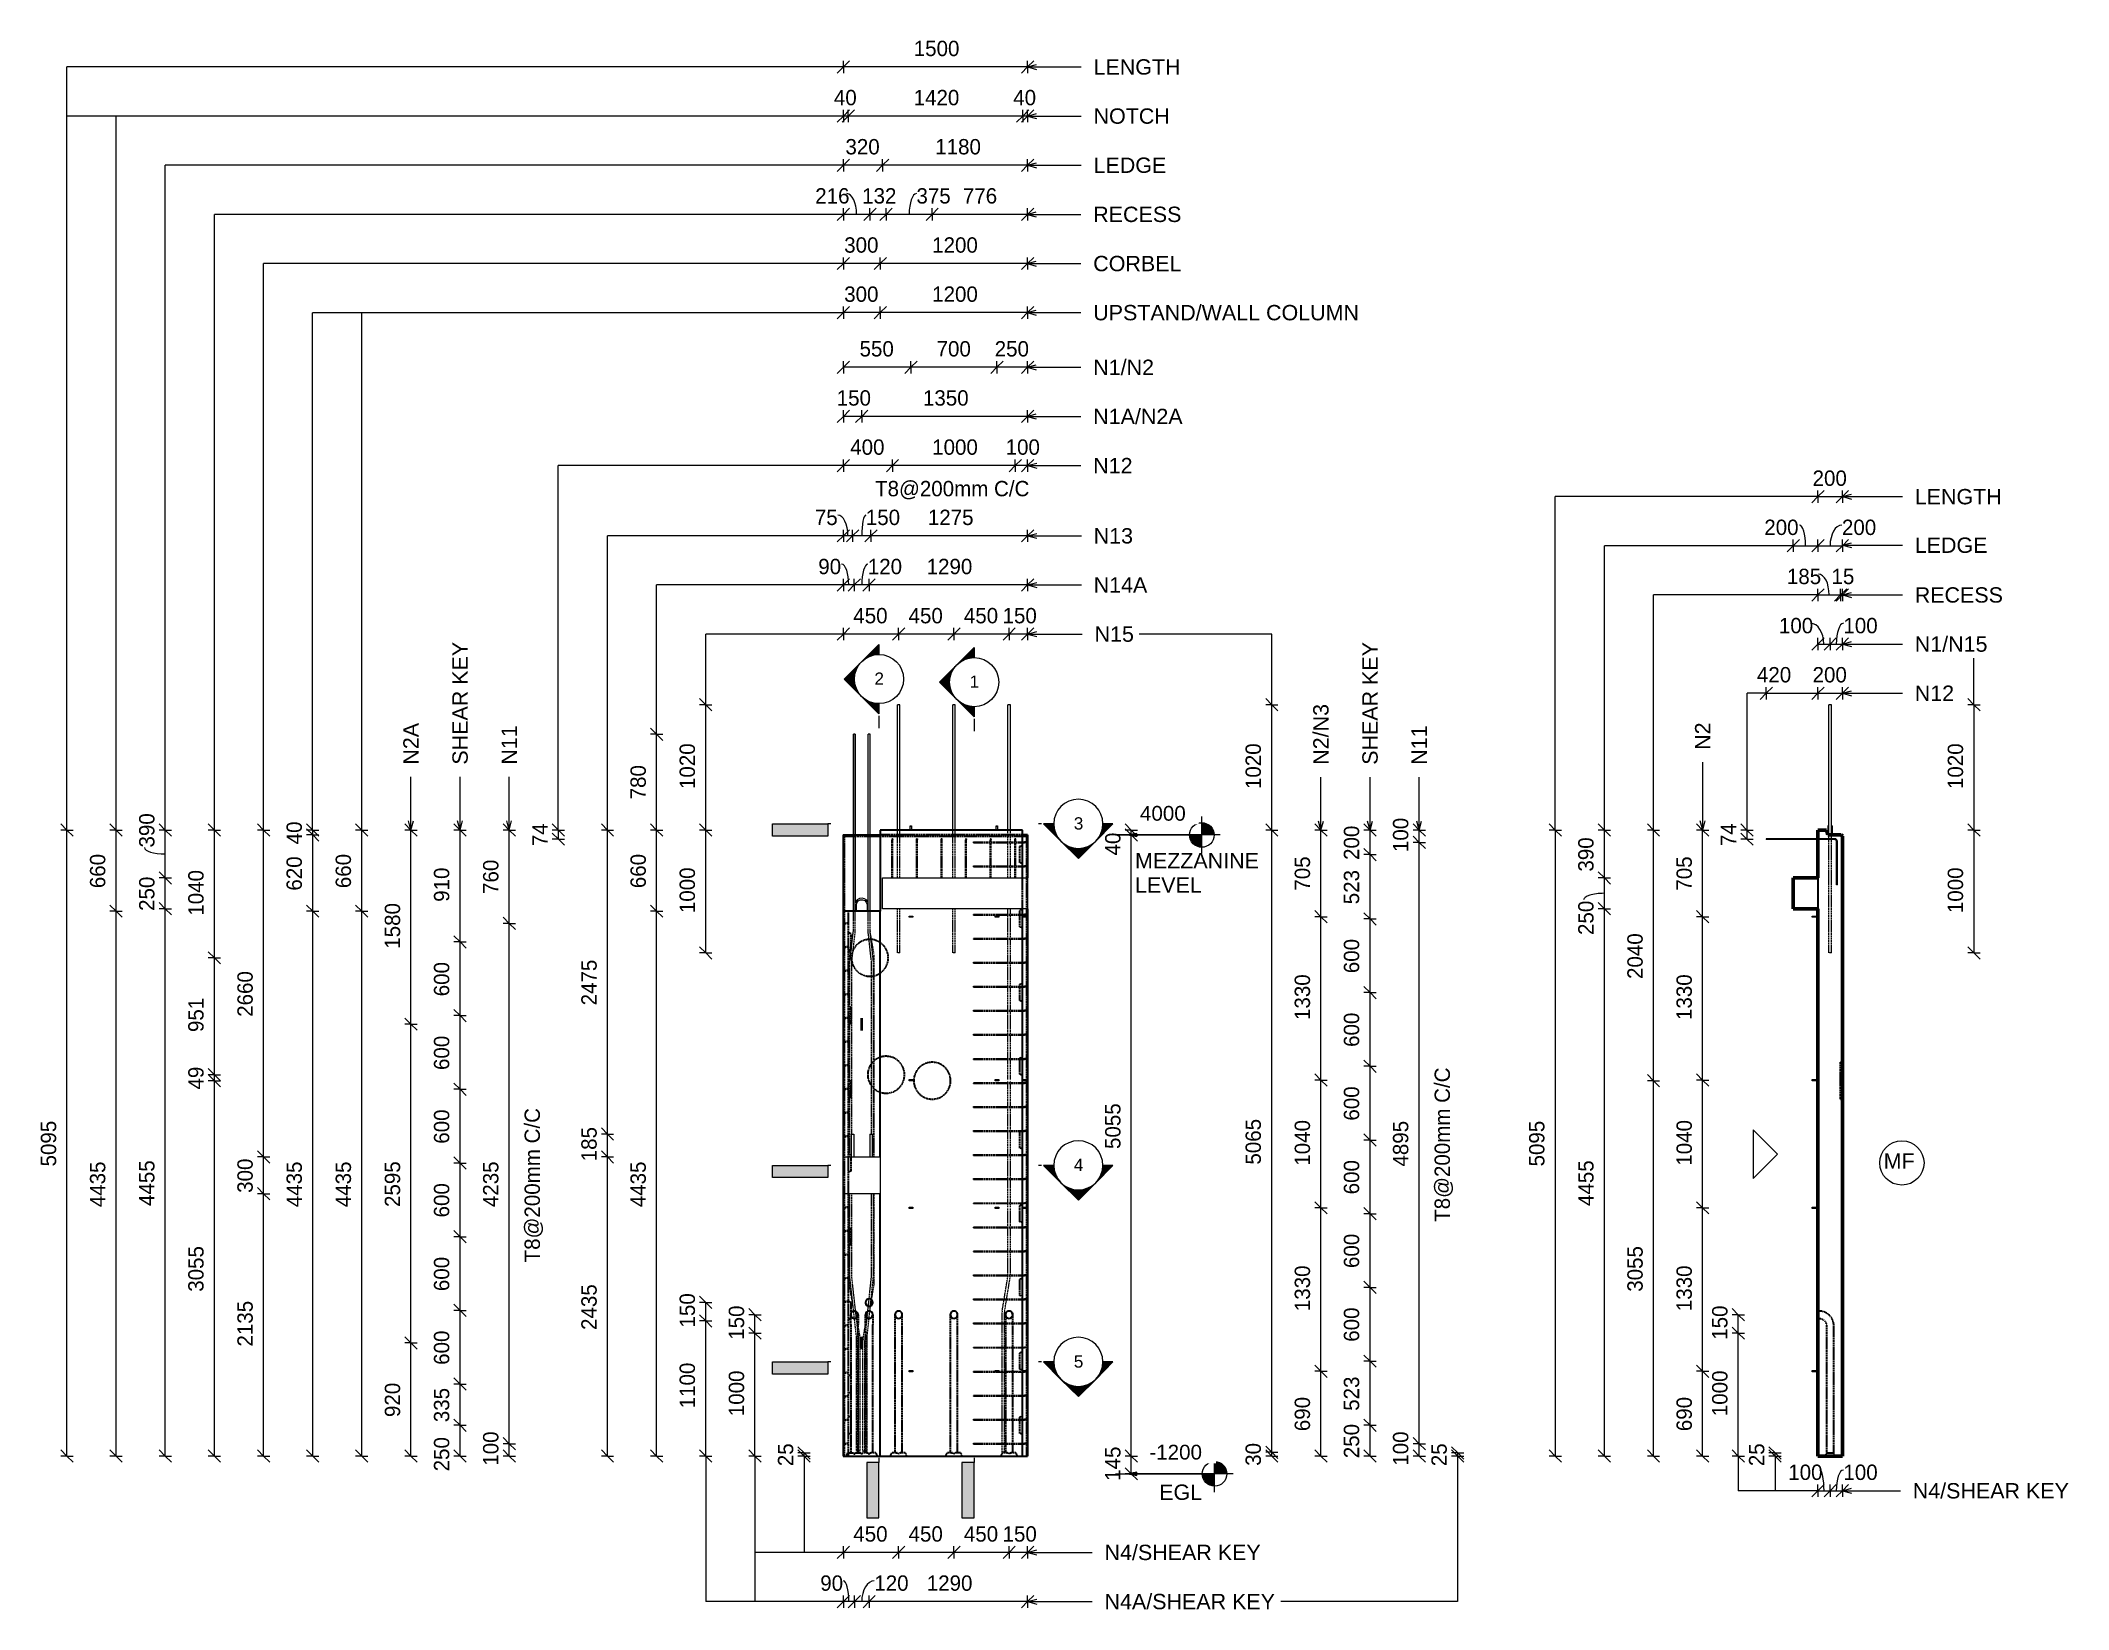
# Model space of a CAD drawing. Header units: millimetres. Extents: x 8080 to 24588, y -2644 to 10127.
import ezdxf

# ---------------------------------------------------------------- set-up
doc = ezdxf.new("R2010")
doc.units = ezdxf.units.MM
doc.linetypes.add('Dash', pattern=[6.36, 3.18, -3.18])
for name, color, linetype, lineweight in [('A-ANNO-DIMS', 211, 'Continuous', 9), ('A-ANNO-DIMS-50', 211, 'Continuous', 9), ('A-DETL-MBND', 5, 'Continuous', 18), ('A-GENM', 13, 'Continuous', 18), ('A-WALL', 113, 'Continuous', 25), ('A-WALL-HDLN', 110, 'Dash', 25), ('G-ANNO-DIMS', 111, 'Continuous', 9), ('G-ANNO-SYMB', 111, 'Continuous', 9), ('G-ANNO-TEXT', 231, 'Continuous', 9), ('S-BEAM', 12, 'Continuous', 18), ('S-RBAR', 171, 'Continuous', 18)]:
    doc.layers.add(name, color=color, linetype=linetype, lineweight=lineweight)
doc.styles.add('Arial', font='arial.ttf', dxfattribs={"height": 100})
doc.styles.add('Arial_1', font='arial.ttf', dxfattribs={"height": 125})
doc.styles.add('Arial_2', font='arial.ttf', dxfattribs={"height": 120})
doc.styles.add('Nirmala UI Semilight', font='NirmalaS.ttf', dxfattribs={"height": 125})
doc.dimstyles.new('Arrow_Filled_-_2_5_NI_UI', dxfattribs={"dimscale": 304.8, "dimtxt": 130.920493, "dimasz": 0.328084, "dimexe": 0.164042, "dimexo": 0.0625, "dimgap": 0.164042, "dimtad": 1, "dimdec": 0, "dimzin": 0, "dimdsep": 46, "dimtxsty": 'Nirmala UI Semilight', "dimblk1": 'OBLIQUE', "dimblk2": 'OBLIQUE', "dimsah": 1, "dimcen": 0.09, "dimazin": 0, "dimtfac": 1, "dimtdec": 4, "dimtix": 1, "dimtmove": 0, "dimatfit": 3, "dimfxl": 0.164042, "dimfxlon": 1, "dimtvp": 1, "dimtolj": 1, "dimtzin": 0, "dimarcsym": 2})
doc.dimstyles.new('Arrow_Filled_-_2_5_NI_UI_1', dxfattribs={"dimscale": 304.8, "dimtxt": 130.920493, "dimasz": 0.328084, "dimexe": 0.164042, "dimexo": 0.0625, "dimgap": 0.164042, "dimtad": 1, "dimdec": 0, "dimzin": 0, "dimdsep": 46, "dimtxsty": 'Nirmala UI Semilight', "dimblk1": 'OBLIQUE', "dimblk2": 'OBLIQUE', "dimsah": 1, "dimcen": 0.09, "dimazin": 0, "dimtfac": 1, "dimtdec": 4, "dimtix": 1, "dimtmove": 2, "dimatfit": 3, "dimfxl": 0.164042, "dimfxlon": 1, "dimtvp": 1, "dimtolj": 1, "dimtzin": 0, "dimarcsym": 2})
doc.dimstyles.new('Arrow_Filled_-_2_5_NI_UI_2', dxfattribs={"dimscale": 304.8, "dimtxt": 130.920493, "dimasz": 0.328084, "dimexe": 0.164042, "dimexo": 0.0625, "dimgap": 0.164042, "dimtad": 1, "dimdec": 0, "dimzin": 0, "dimdsep": 46, "dimtxsty": 'Nirmala UI Semilight', "dimblk1": 'OBLIQUE', "dimblk2": 'OBLIQUE', "dimsah": 1, "dimcen": 0.09, "dimazin": 0, "dimtfac": 1, "dimtdec": 4, "dimtix": 1, "dimtmove": 1, "dimatfit": 3, "dimfxl": 0.164042, "dimfxlon": 1, "dimtvp": 1, "dimtolj": 1, "dimtzin": 0, "dimarcsym": 2})

msp = doc.modelspace()

# ---------------------------------------------------------------- texts
at = {"layer": 'G-ANNO-SYMB', "char_height": 100, "width": 96.202, "attachment_point": 1, "style": 'Arial'}
for s, insert in [('2', (14868.1, 4982.7)), ('1', (15642.8, 4958)), ('3', (16490.9, 3804.4)), ('4', (16490.9, 1024.4)), ('5', (16490.9, -575.6))]:
    msp.add_mtext(s, dxfattribs=dict(at, insert=insert))
at = {"layer": 'G-ANNO-TEXT', "color": 7, "char_height": 125, "attachment_point": 1, "style": 'Arial_1'}
for s, insert, width, rotation in [('LENGTH', (16651.9, 9974.5), 857.806, 0.0006), ('NOTCH', (16651.9, 9574.5), 753.586, 0.0006), ('LEDGE', (16651.9, 9174.5), 713.502, 0.0006), ('RECESS', (16649.1, 8774.5), 865.822, 0.0006), ('CORBEL', (16649.1, 8374.1), 865.822, 0.0006), ('UPSTAND/WALL COLUMN', (16649.1, 7974.5), 2621.518, 0.0006), ('N1/N2', (16649.1, 7529.5), 597.257, 0.0006), ('N1A/N2A', (16649.1, 7129.5), 877.848, 0.0006), ('N12', (16649.1, 6729.5), 384.81, 0.0006), ('LENGTH', (23336.7, 6476.5), 857.806, 359.9997), ('N13', (16652.6, 6157.6), 384.81, 0.0006), ('LEDGE', (23336.7, 6081.5), 713.502, 359.9997), ('N14A', (16652.6, 5757.6), 525.105, 0.0006), ('RECESS', (23336.7, 5676.5), 865.822, 359.9997), ('N15', (16660.1, 5357.6), 384.81, 0.0006), ('N1/N15', (23336.7, 5276.5), 713.502, 359.9997), ('SHEAR KEY', (11432.3, 4232.6), 1206.54, 90), ('SHEAR KEY', (18839.9, 4231.4), 1206.54, 90), ('N12', (23336.7, 4876.5), 384.81, 359.9997), ('N2/N3', (18439.9, 4231.4), 597.257, 90), ('N2A', (11032.5, 4232.6), 408.861, 90), ('N11', (11832.3, 4232.6), 384.81, 90), ('N11', (19239.9, 4231.4), 384.81, 90), ('N2', (21547.9, 4352.9), 268.565, 90), ('MEZZANINE', (16989.3, 3513.7), 1214.557, 0.0006), ('LEVEL', (16989.3, 3315.3), 653.375, 0.0006), ('MF', (23083.7, 1069.1), 300.633, 359.9997), ('EGL', (17186.2, -1627.2), 420.886, 0.0006), ('N4/SHEAR KEY', (23320.5, -1615.7), 1535.232, 359.9997), ('N4/SHEAR KEY', (16741.2, -2117.2), 1535.232, 0.0006), ('N4A/SHEAR KEY', (16741.2, -2517.2), 1675.527, 0.0006)]:
    msp.add_mtext(s, dxfattribs=dict(at, insert=insert, width=width, rotation=rotation))

# ---------------------------------------------------------------- blocks, each defined once
blk = doc.blocks.new('12_7Ø_ Lifting Insert_COLUMN - 12_9Ø Lifting insert-1653171-Elevation Front')
at = {"layer": 'A-GENM'}
for p, q in [((14721, 3040), (14721, 3090)), ((14808, 3090), (14808, 3040))]:
    blk.add_line(p, q, dxfattribs=at)
at = {"layer": 'A-GENM', "flags": 128}
for points in [[(14816, 3112), (14805, 3129), (14788, 3141), (14767, 3146), (14746, 3143), (14727, 3132), (14714, 3115), (14713, 3109)], [(14721, 3090), (14725, 3108), (14736, 3123), (14753, 3132), (14772, 3133), (14789, 3126), (14802, 3112), (14808, 3094), (14808, 3090)]]:
    blk.add_lwpolyline(points, dxfattribs=at)
blk = doc.blocks.new('12_7Ø_ Lifting Insert_COLUMN - 12_9Ø Lifting insert-V1-Elevation Front')
at = {"layer": 'A-GENM', "flags": 128}
for points in [[(14758, -425), (14758, -429), (14758, -441), (14758, -458), (14758, -478), (14758, -497), (14758, -513), (14758, -523), (14758, -525)], [(14771, -525), (14771, -521), (14771, -509), (14771, -492), (14771, -472), (14771, -453), (14771, -437), (14771, -427), (14771, -425)]]:
    blk.add_lwpolyline(points, dxfattribs=at)
blk = doc.blocks.new('RR spread anchor face based - RR-SA-4_0-180-1726831-Elevation Front')
at = {"layer": 'A-GENM'}
for p, q in [((15859, 3729), (15859, 3734)), ((15859, 3734), (15871, 3734)), ((15859, 3700), (15859, 3729)), ((15871, 3729), (15859, 3729)), ((15871, 3734), (15871, 3729)), ((15871, 3729), (15871, 3700))]:
    blk.add_line(p, q, dxfattribs=at)
blk = doc.blocks.new('RR spread anchor face based - RR-SA-2_5-200-2134315-Elevation Front')
at = {"layer": 'A-GENM'}
for p, q in [((15850, -700), (15852, -700)), ((15850, -710), (15850, -700)), ((15852, -710), (15850, -710)), ((15852, -700), (15877, -700)), ((15852, -710), (15852, -700)), ((15877, -710), (15852, -710)), ((15877, -700), (15880, -700)), ((15877, -710), (15877, -700)), ((15880, -710), (15877, -710)), ((15880, -700), (15880, -710))]:
    blk.add_line(p, q, dxfattribs=at)
blk = doc.blocks.new('RR spread anchor face based - RR-SA-2_5-250-1726823-Elevation Front')
at = {"layer": 'A-GENM'}
for p, q in [((16075, 1670), (16112, 1670)), ((16112, 1660), (16075, 1660)), ((16112, 1670), (16117, 1670)), ((16112, 1660), (16112, 1670)), ((16117, 1660), (16112, 1660)), ((16117, 1670), (16117, 1660))]:
    blk.add_line(p, q, dxfattribs=at)
blk = doc.blocks.new('RR spread anchor face based - RR-SA-2_5-250-V2-Elevation Front')
at = {"layer": 'A-GENM'}
for p, q in [((16075, -700), (16112, -700)), ((16111, -710), (16111, -710)), ((16112, -700), (16117, -700)), ((16112, -704), (16112, -700)), ((16114, -710), (16113, -710)), ((16117, -710), (16114, -710)), ((16117, -700), (16117, -710))]:
    blk.add_line(p, q, dxfattribs=at)
blk = doc.blocks.new('RR spread anchor face based - RR-SA-4_0-180-1726831-Elevation Right')
at = {"layer": 'A-GENM'}
for p, q in [((12996, 3734), (12994, 3729)), ((12994, 3729), (12994, 3661)), ((13004, 3734), (12996, 3734)), ((13031, 3734), (13024, 3734)), ((13034, 3729), (13031, 3734)), ((13034, 3660), (13034, 3729))]:
    blk.add_line(p, q, dxfattribs=at)
blk = doc.blocks.new('RR spread anchor face based - RR-SA-2_5-200-2134315-Elevation Right')
at = {"layer": 'A-GENM'}
for p, q in [((12869, -700), (12874, -700)), ((12869, -710), (12869, -700)), ((12874, -710), (12869, -710)), ((12874, -700), (12914, -700)), ((12874, -700), (12874, -710)), ((12914, -710), (12874, -710))]:
    blk.add_line(p, q, dxfattribs=at)
blk = doc.blocks.new('Detail View - M_Section Tail - Filled Horizontal-14034-Elevation Front')
at = {"layer": 'G-ANNO-SYMB'}
blk.add_hatch(color=256, dxfattribs=at).paths.add_polyline_path([(14489, 3651), (14489, 3751), (14039, 3751), (14039, 3651)])
for p, q in [((14039, 3651), (14039, 3751)), ((14039, 3751), (14489, 3751)), ((14489, 3651), (14039, 3651)), ((14489, 3751), (14489, 3651))]:
    blk.add_line(p, q, dxfattribs=at)
blk = doc.blocks.new('Detail View - M_Section Head - Filled SHOP DWG-1002450-Elevation Front')
at = {"layer": 'G-ANNO-SYMB'}
h = blk.add_hatch(color=256, dxfattribs=at)
edge = h.paths.add_edge_path()
edge.add_line((16245, 3751), (16328, 3751))
edge.add_arc((16528, 3751), 200, 180, 225)
edge.add_line((16386, 3609), (16245, 3751))
h = blk.add_hatch(color=256, dxfattribs=at)
edge = h.paths.add_edge_path()
edge.add_line((16810, 3751), (16669, 3609))
edge.add_arc((16528, 3751), 200, 315, 360)
edge.add_line((16728, 3751), (16810, 3751))
h = blk.add_hatch(color=256, dxfattribs=at)
edge = h.paths.add_edge_path()
edge.add_line((16528, 3468), (16386, 3609))
edge.add_arc((16528, 3751), 200, 225, 270)
edge.add_line((16528, 3551), (16528, 3468))
h = blk.add_hatch(color=256, dxfattribs=at)
edge = h.paths.add_edge_path()
edge.add_line((16528, 3468), (16528, 3551))
edge.add_arc((16528, 3751), 200, 270, 315)
edge.add_line((16669, 3609), (16528, 3468))
for p, q in [((16528, 3468), (16245, 3751)), ((16328, 3751), (16245, 3751)), ((16245, 3751), (16386, 3609)), ((16328, 3751), (16245, 3751)), ((16528, 3468), (16810, 3751)), ((16669, 3609), (16810, 3751)), ((16728, 3751), (16810, 3751)), ((16810, 3751), (16728, 3751)), ((16386, 3609), (16528, 3468)), ((16528, 3468), (16669, 3609)), ((16528, 3551), (16528, 3468)), ((16528, 3468), (16528, 3551))]:
    blk.add_line(p, q, dxfattribs=at)
for start, end in [(360, 180), (180, 360), (180, 225), (315, 0), (225, 270), (270, 315)]:
    blk.add_arc((16528, 3751), 200, start, end, dxfattribs=at)
blk = doc.blocks.new('DIMBLOCK1-Elevation Front')
at = {"layer": 'A-ANNO-DIMS-50'}
for p, q in [((15965, 5295), (15915, 5245)), ((15965, 5295), (16015, 5345)), ((15965, 5295), (15965, 5345)), ((16115, 5295), (15965, 5295)), ((15965, 5295), (15965, 5245)), ((16115, 5295), (16065, 5245)), ((16115, 5295), (16165, 5345)), ((16115, 5295), (16115, 5345)), ((16115, 5295), (16115, 5245))]:
    blk.add_line(p, q, dxfattribs=at)
at = {"layer": 'A-ANNO-DIMS-50', "color": 0, "insert": (15911, 5508), "char_height": 125, "width": 308.5, "attachment_point": 1, "line_spacing_factor": 1.142579, "style": 'Nirmala UI Semilight'}
blk.add_mtext('150', dxfattribs=at)
blk = doc.blocks.new('_Oblique')
at = {"color": 0, "linetype": 'ByBlock', "lineweight": -2}
blk.add_line((-0.5, -0.5), (0.5, 0.5), dxfattribs=at)
blk = doc.blocks.new('DIMBLOCK2-Elevation Front')
at = {"layer": 'A-ANNO-DIMS-50'}
for p, q in [((15515, 5295), (15465, 5245)), ((15515, 5295), (15565, 5345)), ((15515, 5295), (15515, 5345)), ((15965, 5295), (15515, 5295)), ((15515, 5295), (15515, 5245)), ((15965, 5295), (15915, 5245)), ((15965, 5295), (16015, 5345)), ((15965, 5295), (15965, 5345)), ((15965, 5295), (15965, 5245))]:
    blk.add_line(p, q, dxfattribs=at)
at = {"layer": 'A-ANNO-DIMS-50', "color": 0, "insert": (15596, 5508), "char_height": 125, "width": 345.63, "attachment_point": 1, "line_spacing_factor": 1.142579, "style": 'Nirmala UI Semilight'}
blk.add_mtext('450', dxfattribs=at)
blk = doc.blocks.new('DIMBLOCK3-Elevation Front')
at = {"layer": 'A-ANNO-DIMS-50'}
for p, q in [((15065, 5295), (15015, 5245)), ((15065, 5295), (15115, 5345)), ((15065, 5295), (15065, 5345)), ((15515, 5295), (15065, 5295)), ((15065, 5295), (15065, 5245)), ((15515, 5295), (15465, 5245)), ((15515, 5295), (15565, 5345)), ((15515, 5295), (15515, 5345)), ((15515, 5295), (15515, 5245))]:
    blk.add_line(p, q, dxfattribs=at)
at = {"layer": 'A-ANNO-DIMS-50', "color": 0, "insert": (15146, 5508), "char_height": 125, "width": 345.63, "attachment_point": 1, "line_spacing_factor": 1.142579, "style": 'Nirmala UI Semilight'}
blk.add_mtext('450', dxfattribs=at)
blk = doc.blocks.new('DIMBLOCK4-Elevation Front')
at = {"layer": 'A-ANNO-DIMS-50'}
for p, q in [((14615, 5295), (14565, 5245)), ((14615, 5295), (14665, 5345)), ((14615, 5295), (14615, 5345)), ((15065, 5295), (14615, 5295)), ((14615, 5295), (14615, 5245)), ((15065, 5295), (15015, 5245)), ((15065, 5295), (15115, 5345)), ((15065, 5295), (15065, 5345)), ((15065, 5295), (15065, 5245))]:
    blk.add_line(p, q, dxfattribs=at)
at = {"layer": 'A-ANNO-DIMS-50', "color": 0, "insert": (14696, 5508), "char_height": 125, "width": 345.63, "attachment_point": 1, "line_spacing_factor": 1.142579, "style": 'Nirmala UI Semilight'}
blk.add_mtext('450', dxfattribs=at)
blk = doc.blocks.new('DIMBLOCK5-Elevation Front')
at = {"layer": 'A-ANNO-DIMS-50'}
for p, q in [((13495, 3700), (13445, 3750)), ((13495, 3700), (13445, 3700)), ((13495, 2700), (13495, 3700)), ((13495, 3700), (13545, 3650)), ((13495, 3700), (13545, 3700)), ((13495, 2700), (13445, 2750)), ((13495, 2700), (13445, 2700)), ((13495, 2700), (13545, 2650)), ((13495, 2700), (13545, 2700))]:
    blk.add_line(p, q, dxfattribs=at)
at = {"layer": 'A-ANNO-DIMS-50', "color": 0, "insert": (13282, 3024), "char_height": 125, "width": 422.75, "attachment_point": 1, "rotation": 90, "line_spacing_factor": 1.142579, "style": 'Nirmala UI Semilight'}
blk.add_mtext('1000', dxfattribs=at)
blk = doc.blocks.new('DIMBLOCK6-Elevation Front')
at = {"layer": 'A-ANNO-DIMS-50'}
for p, q in [((13495, 4720), (13445, 4770)), ((13495, 4720), (13445, 4720)), ((13495, 3700), (13495, 4720)), ((13495, 4720), (13545, 4670)), ((13495, 4720), (13545, 4720)), ((13495, 3700), (13445, 3750)), ((13495, 3700), (13445, 3700)), ((13495, 3700), (13545, 3650)), ((13495, 3700), (13545, 3700))]:
    blk.add_line(p, q, dxfattribs=at)
at = {"layer": 'A-ANNO-DIMS-50', "color": 0, "insert": (13282, 4034), "char_height": 125, "width": 422.75, "attachment_point": 1, "rotation": 90, "line_spacing_factor": 1.142579, "style": 'Nirmala UI Semilight'}
blk.add_mtext('1020', dxfattribs=at)
blk = doc.blocks.new('DIMBLOCK7-Elevation Front')
at = {"layer": 'A-ANNO-DIMS-50'}
for p, q in [((18103, -1365), (18053, -1315)), ((18103, -1395), (18053, -1345)), ((18103, -1365), (18053, -1365)), ((18103, -1395), (18053, -1395)), ((18103, -1395), (18103, -1365)), ((18103, -1365), (18153, -1415)), ((18103, -1365), (18153, -1365)), ((18103, -1395), (18153, -1445)), ((18103, -1395), (18153, -1395))]:
    blk.add_line(p, q, dxfattribs=at)
at = {"layer": 'A-ANNO-DIMS-50', "color": 0, "insert": (17889, -1475), "char_height": 125, "width": 228.52, "attachment_point": 1, "rotation": 90, "line_spacing_factor": 1.142579, "style": 'Nirmala UI Semilight'}
blk.add_mtext('30', dxfattribs=at)
blk = doc.blocks.new('DIMBLOCK8-Elevation Front')
at = {"layer": 'A-ANNO-DIMS-50'}
for p, q in [((18103, 3700), (18053, 3750)), ((18103, 3700), (18053, 3700)), ((18103, -1365), (18103, 3700)), ((18103, 3700), (18153, 3650)), ((18103, 3700), (18153, 3700)), ((18103, -1365), (18053, -1315)), ((18103, -1365), (18053, -1365)), ((18103, -1365), (18153, -1415)), ((18103, -1365), (18153, -1365))]:
    blk.add_line(p, q, dxfattribs=at)
at = {"layer": 'A-ANNO-DIMS-50', "color": 0, "insert": (17889, 977), "char_height": 125, "width": 457.03, "attachment_point": 1, "rotation": 90, "line_spacing_factor": 1.142579, "style": 'Nirmala UI Semilight'}
blk.add_mtext('5065', dxfattribs=at)
blk = doc.blocks.new('DIMBLOCK9-Elevation Front')
at = {"layer": 'A-ANNO-DIMS-50'}
for p, q in [((18103, 4720), (18053, 4770)), ((18103, 4720), (18053, 4720)), ((18103, 3700), (18103, 4720)), ((18103, 4720), (18153, 4670)), ((18103, 4720), (18153, 4720)), ((18103, 3700), (18053, 3750)), ((18103, 3700), (18053, 3700)), ((18103, 3700), (18153, 3650)), ((18103, 3700), (18153, 3700))]:
    blk.add_line(p, q, dxfattribs=at)
at = {"layer": 'A-ANNO-DIMS-50', "color": 0, "insert": (17889, 4034), "char_height": 125, "width": 422.75, "attachment_point": 1, "rotation": 90, "line_spacing_factor": 1.142579, "style": 'Nirmala UI Semilight'}
blk.add_mtext('1020', dxfattribs=at)
blk = doc.blocks.new('Spot Elevations - M_Spot Elevation - Target Filled-10609-Elevation Front')
at = {"layer": 'G-ANNO-DIMS'}
h = blk.add_hatch(color=256, dxfattribs=at)
edge = h.paths.add_edge_path()
edge.add_line((17637, -1540), (17737, -1540))
edge.add_arc((17637, -1540), 100, 0, 90)
edge.add_line((17637, -1440), (17637, -1540))
h = blk.add_hatch(color=256, dxfattribs=at)
edge = h.paths.add_edge_path()
edge.add_line((17637, -1540), (17537, -1540))
edge.add_arc((17637, -1540), 100, 180, 270)
edge.add_line((17637, -1640), (17637, -1540))
for p, q in [((17637, -1690), (17637, -1390)), ((17787, -1540), (16937, -1540))]:
    blk.add_line(p, q, dxfattribs=at)
blk.add_circle((17637, -1540), 100, dxfattribs=at)
blk = doc.blocks.new('DIMBLOCK10-Elevation Front')
at = {"layer": 'A-ANNO-DIMS-50'}
for p, q in [((16959, -1395), (16909, -1345)), ((16959, -1395), (16909, -1395)), ((16959, -1540), (16959, -1395)), ((16959, -1395), (17009, -1445)), ((16959, -1395), (17009, -1395)), ((16959, -1540), (16909, -1490)), ((16959, -1540), (16909, -1540)), ((16959, -1540), (17009, -1590)), ((16959, -1540), (17009, -1540))]:
    blk.add_line(p, q, dxfattribs=at)
at = {"layer": 'A-ANNO-DIMS-50', "color": 0, "insert": (16746, -1597), "char_height": 125, "width": 311.35, "attachment_point": 1, "rotation": 90, "line_spacing_factor": 1.142579, "style": 'Nirmala UI Semilight'}
blk.add_mtext('145', dxfattribs=at)
blk = doc.blocks.new('DIMBLOCK11-Elevation Front')
at = {"layer": 'A-ANNO-DIMS-50'}
for p, q in [((16959, 3660), (16909, 3710)), ((16959, 3660), (16909, 3660)), ((16959, -1395), (16959, 3660)), ((16959, 3660), (17009, 3610)), ((16959, 3660), (17009, 3660)), ((16959, -1395), (16909, -1345)), ((16959, -1395), (16909, -1395)), ((16959, -1395), (17009, -1445)), ((16959, -1395), (17009, -1395))]:
    blk.add_line(p, q, dxfattribs=at)
at = {"layer": 'A-ANNO-DIMS-50', "color": 0, "insert": (16746, 1104), "char_height": 125, "width": 457.03, "attachment_point": 1, "rotation": 90, "line_spacing_factor": 1.142579, "style": 'Nirmala UI Semilight'}
blk.add_mtext('5055', dxfattribs=at)
blk = doc.blocks.new('DIMBLOCK12-Elevation Front')
at = {"layer": 'A-ANNO-DIMS-50'}
for p, q in [((16959, 3700), (16909, 3750)), ((16959, 3660), (16909, 3710)), ((16959, 3700), (16909, 3700)), ((16959, 3660), (16909, 3660)), ((16959, 3660), (16959, 3700)), ((16959, 3700), (17009, 3650)), ((16959, 3700), (17009, 3700)), ((16959, 3660), (17009, 3610)), ((16959, 3660), (17009, 3660))]:
    blk.add_line(p, q, dxfattribs=at)
at = {"layer": 'A-ANNO-DIMS-50', "color": 0, "insert": (16746, 3493), "char_height": 125, "width": 231.37, "attachment_point": 1, "rotation": 90, "line_spacing_factor": 1.142579, "style": 'Nirmala UI Semilight'}
blk.add_mtext('40', dxfattribs=at)
blk = doc.blocks.new('DIMBLOCK13-Elevation Front')
at = {"layer": 'A-ANNO-DIMS-50'}
for p, q in [((14824, 5695), (14774, 5645)), ((14824, 5695), (14874, 5745)), ((14824, 5695), (14824, 5745)), ((16115, 5695), (14824, 5695)), ((14824, 5695), (14824, 5645)), ((16115, 5695), (16065, 5645)), ((16115, 5695), (16165, 5745)), ((16115, 5695), (16115, 5745)), ((16115, 5695), (16115, 5645))]:
    blk.add_line(p, q, dxfattribs=at)
at = {"layer": 'A-ANNO-DIMS-50', "color": 0, "insert": (15293, 5908), "char_height": 125, "width": 422.75, "attachment_point": 1, "line_spacing_factor": 1.142579, "style": 'Nirmala UI Semilight'}
blk.add_mtext('1290', dxfattribs=at)
blk = doc.blocks.new('DIMBLOCK14-Elevation Front')
at = {"layer": 'A-ANNO-DIMS-50'}
for p, q in [((14704, 5695), (14654, 5645)), ((14704, 5695), (14754, 5745)), ((14704, 5695), (14704, 5745)), ((14824, 5695), (14704, 5695)), ((14704, 5695), (14704, 5645)), ((14824, 5695), (14774, 5645)), ((14824, 5695), (14874, 5745)), ((14824, 5695), (14824, 5745)), ((14824, 5695), (14824, 5645))]:
    blk.add_line(p, q, dxfattribs=at)
blk.add_ellipse((14814, 5695), major_axis=(0, 169), ratio=0.294126, start_param=0, end_param=1.570796, dxfattribs=at)
at = {"layer": 'A-ANNO-DIMS-50', "color": 0, "insert": (14814, 5908), "char_height": 125, "width": 308.5, "attachment_point": 1, "line_spacing_factor": 1.142579, "style": 'Nirmala UI Semilight'}
blk.add_mtext('120', dxfattribs=at)
blk = doc.blocks.new('DIMBLOCK15-Elevation Front')
at = {"layer": 'A-ANNO-DIMS-50'}
for p, q in [((14615, 5695), (14565, 5645)), ((14615, 5695), (14665, 5745)), ((14615, 5695), (14615, 5745)), ((14704, 5695), (14615, 5695)), ((14615, 5695), (14615, 5645)), ((14704, 5695), (14654, 5645)), ((14704, 5695), (14754, 5745)), ((14704, 5695), (14704, 5745)), ((14704, 5695), (14704, 5645))]:
    blk.add_line(p, q, dxfattribs=at)
blk.add_ellipse((14601, 5695), major_axis=(0, 169), ratio=0.345194, start_param=4.712389, end_param=6.283185, dxfattribs=at)
at = {"layer": 'A-ANNO-DIMS-50', "color": 0, "insert": (14411, 5908), "char_height": 125, "width": 228.52, "attachment_point": 1, "line_spacing_factor": 1.142579, "style": 'Nirmala UI Semilight'}
blk.add_mtext('90', dxfattribs=at)
blk = doc.blocks.new('DIMBLOCK16-Elevation Front')
at = {"layer": 'A-ANNO-DIMS-50'}
for p, q in [((13095, 3040), (13045, 3090)), ((13095, 3040), (13045, 3040)), ((13095, -1395), (13095, 3040)), ((13095, 3040), (13145, 2990)), ((13095, 3040), (13145, 3040)), ((13095, -1395), (13045, -1345)), ((13095, -1395), (13045, -1395)), ((13095, -1395), (13145, -1445)), ((13095, -1395), (13145, -1395))]:
    blk.add_line(p, q, dxfattribs=at)
at = {"layer": 'A-ANNO-DIMS-50', "color": 0, "insert": (12882, 630), "char_height": 125, "width": 462.74, "attachment_point": 1, "rotation": 90, "line_spacing_factor": 1.142579, "style": 'Nirmala UI Semilight'}
blk.add_mtext('4435', dxfattribs=at)
blk = doc.blocks.new('DIMBLOCK17-Elevation Front')
at = {"layer": 'A-ANNO-DIMS-50'}
for p, q in [((13095, 3700), (13045, 3750)), ((13095, 3700), (13045, 3700)), ((13095, 3040), (13095, 3700)), ((13095, 3700), (13145, 3650)), ((13095, 3700), (13145, 3700)), ((13095, 3040), (13045, 3090)), ((13095, 3040), (13045, 3040)), ((13095, 3040), (13145, 2990)), ((13095, 3040), (13145, 3040))]:
    blk.add_line(p, q, dxfattribs=at)
at = {"layer": 'A-ANNO-DIMS-50', "color": 0, "insert": (12882, 3227), "char_height": 125, "width": 342.77, "attachment_point": 1, "rotation": 90, "line_spacing_factor": 1.142579, "style": 'Nirmala UI Semilight'}
blk.add_mtext('660', dxfattribs=at)
blk = doc.blocks.new('DIMBLOCK18-Elevation Front')
at = {"layer": 'A-ANNO-DIMS-50'}
for p, q in [((13095, 4480), (13045, 4530)), ((13095, 4480), (13045, 4480)), ((13095, 3700), (13095, 4480)), ((13095, 4480), (13145, 4430)), ((13095, 4480), (13145, 4480)), ((13095, 3700), (13045, 3750)), ((13095, 3700), (13045, 3700)), ((13095, 3700), (13145, 3650)), ((13095, 3700), (13145, 3700))]:
    blk.add_line(p, q, dxfattribs=at)
at = {"layer": 'A-ANNO-DIMS-50', "color": 0, "insert": (12882, 3950), "char_height": 125, "width": 337.06, "attachment_point": 1, "rotation": 90, "line_spacing_factor": 1.142579, "style": 'Nirmala UI Semilight'}
blk.add_mtext('780', dxfattribs=at)
blk = doc.blocks.new('DIMBLOCK19-Elevation Front')
at = {"layer": 'A-ANNO-DIMS-50'}
for p, q in [((14840, 6095), (14890, 6145)), ((14840, 6095), (14840, 6145)), ((16115, 6095), (16165, 6145)), ((16115, 6095), (16115, 6145)), ((14840, 6095), (14790, 6045)), ((16115, 6095), (14840, 6095)), ((14840, 6095), (14840, 6045)), ((16115, 6095), (16065, 6045)), ((16115, 6095), (16115, 6045))]:
    blk.add_line(p, q, dxfattribs=at)
at = {"layer": 'A-ANNO-DIMS-50', "color": 0, "insert": (15303, 6308), "char_height": 125, "width": 417.04, "attachment_point": 1, "line_spacing_factor": 1.142579, "style": 'Nirmala UI Semilight'}
blk.add_mtext('1275', dxfattribs=at)
blk = doc.blocks.new('DIMBLOCK20-Elevation Front')
at = {"layer": 'A-ANNO-DIMS-50'}
for p, q in [((14690, 6095), (14740, 6145)), ((14690, 6095), (14690, 6145)), ((14840, 6095), (14890, 6145)), ((14840, 6095), (14840, 6145)), ((14690, 6095), (14640, 6045)), ((14840, 6095), (14690, 6095)), ((14690, 6095), (14690, 6045)), ((14840, 6095), (14790, 6045)), ((14840, 6095), (14840, 6045))]:
    blk.add_line(p, q, dxfattribs=at)
blk.add_ellipse((14798, 6095), major_axis=(0, 169), ratio=0.197359, start_param=0, end_param=1.570796, dxfattribs=at)
at = {"layer": 'A-ANNO-DIMS-50', "color": 0, "insert": (14798, 6308), "char_height": 125, "width": 308.5, "attachment_point": 1, "line_spacing_factor": 1.142579, "style": 'Nirmala UI Semilight'}
blk.add_mtext('150', dxfattribs=at)
blk = doc.blocks.new('DIMBLOCK21-Elevation Front')
at = {"layer": 'A-ANNO-DIMS-50'}
for p, q in [((14615, 6095), (14665, 6145)), ((14615, 6095), (14615, 6145)), ((14690, 6095), (14740, 6145)), ((14690, 6095), (14690, 6145)), ((14615, 6095), (14565, 6045)), ((14690, 6095), (14615, 6095)), ((14615, 6095), (14615, 6045)), ((14690, 6095), (14640, 6045)), ((14690, 6095), (14690, 6045))]:
    blk.add_line(p, q, dxfattribs=at)
blk.add_ellipse((14569, 6095), major_axis=(0, 169), ratio=0.493342, start_param=4.712389, end_param=6.283185, dxfattribs=at)
at = {"layer": 'A-ANNO-DIMS-50', "color": 0, "insert": (14383, 6308), "char_height": 125, "width": 222.8, "attachment_point": 1, "line_spacing_factor": 1.142579, "style": 'Nirmala UI Semilight'}
blk.add_mtext('75', dxfattribs=at)
blk = doc.blocks.new('DIMBLOCK22-Elevation Front')
at = {"layer": 'A-ANNO-DIMS-50'}
for p, q in [((12695, 1040), (12645, 1090)), ((12695, 1040), (12645, 1040)), ((12695, -1395), (12695, 1040)), ((12695, 1040), (12745, 990)), ((12695, 1040), (12745, 1040)), ((12695, -1395), (12645, -1345)), ((12695, -1395), (12645, -1395)), ((12695, -1395), (12745, -1445)), ((12695, -1395), (12745, -1395))]:
    blk.add_line(p, q, dxfattribs=at)
at = {"layer": 'A-ANNO-DIMS-50', "color": 0, "insert": (12482, -369), "char_height": 125, "width": 459.89, "attachment_point": 1, "rotation": 90, "line_spacing_factor": 1.142579, "style": 'Nirmala UI Semilight'}
blk.add_mtext('2435', dxfattribs=at)
blk = doc.blocks.new('DIMBLOCK23-Elevation Front')
at = {"layer": 'A-ANNO-DIMS-50'}
for p, q in [((12695, 1225), (12645, 1275)), ((12695, 1225), (12645, 1225)), ((12695, 1040), (12695, 1225)), ((12695, 1225), (12745, 1175)), ((12695, 1225), (12745, 1225)), ((12695, 1040), (12645, 1090)), ((12695, 1040), (12645, 1040)), ((12695, 1040), (12745, 990)), ((12695, 1040), (12745, 1040))]:
    blk.add_line(p, q, dxfattribs=at)
at = {"layer": 'A-ANNO-DIMS-50', "color": 0, "insert": (12482, 1004), "char_height": 125, "width": 308.5, "attachment_point": 1, "rotation": 90, "line_spacing_factor": 1.142579, "style": 'Nirmala UI Semilight'}
blk.add_mtext('185', dxfattribs=at)
blk = doc.blocks.new('DIMBLOCK24-Elevation Front')
at = {"layer": 'A-ANNO-DIMS-50'}
for p, q in [((12695, 3700), (12645, 3750)), ((12695, 3700), (12645, 3700)), ((12695, 1225), (12695, 3700)), ((12695, 3700), (12745, 3650)), ((12695, 3700), (12745, 3700)), ((12695, 1225), (12645, 1275)), ((12695, 1225), (12645, 1225)), ((12695, 1225), (12745, 1175)), ((12695, 1225), (12745, 1225))]:
    blk.add_line(p, q, dxfattribs=at)
at = {"layer": 'A-ANNO-DIMS-50', "color": 0, "insert": (12482, 2273), "char_height": 125, "width": 454.18, "attachment_point": 1, "rotation": 90, "line_spacing_factor": 1.142579, "style": 'Nirmala UI Semilight'}
blk.add_mtext('2475', dxfattribs=at)
blk = doc.blocks.new('DIMBLOCK25-Elevation Front')
at = {"layer": 'A-ANNO-DIMS-50'}
for p, q in [((16015, 6667), (15965, 6617)), ((16015, 6667), (16065, 6717)), ((16015, 6667), (16015, 6717)), ((16115, 6667), (16015, 6667)), ((16015, 6667), (16015, 6617)), ((16115, 6667), (16065, 6617)), ((16115, 6667), (16165, 6717)), ((16115, 6667), (16115, 6717)), ((16115, 6667), (16115, 6617))]:
    blk.add_line(p, q, dxfattribs=at)
at = {"layer": 'A-ANNO-DIMS-50', "color": 0, "insert": (15936, 6880), "char_height": 125, "width": 308.5, "attachment_point": 1, "line_spacing_factor": 1.142579, "style": 'Nirmala UI Semilight'}
blk.add_mtext('100', dxfattribs=at)
blk = doc.blocks.new('DIMBLOCK26-Elevation Front')
at = {"layer": 'A-ANNO-DIMS-50'}
for p, q in [((15015, 6667), (14965, 6617)), ((15015, 6667), (15065, 6717)), ((15015, 6667), (15015, 6717)), ((16015, 6667), (15015, 6667)), ((15015, 6667), (15015, 6617)), ((16015, 6667), (15965, 6617)), ((16015, 6667), (16065, 6717)), ((16015, 6667), (16015, 6717)), ((16015, 6667), (16015, 6617))]:
    blk.add_line(p, q, dxfattribs=at)
at = {"layer": 'A-ANNO-DIMS-50', "color": 0, "char_height": 125, "attachment_point": 1, "line_spacing_factor": 1.142579, "style": 'Nirmala UI Semilight'}
for s, insert, width in [('1000', (15338, 6880), 422.75), ('T8@200mm C/C', (14873, 6542), 1539.62)]:
    blk.add_mtext(s, dxfattribs=dict(at, insert=insert, width=width))
blk = doc.blocks.new('DIMBLOCK27-Elevation Front')
at = {"layer": 'A-ANNO-DIMS-50'}
for p, q in [((14615, 6667), (14565, 6617)), ((14615, 6667), (14665, 6717)), ((14615, 6667), (14615, 6717)), ((15015, 6667), (14615, 6667)), ((14615, 6667), (14615, 6617)), ((15015, 6667), (14965, 6617)), ((15015, 6667), (15065, 6717)), ((15015, 6667), (15015, 6717)), ((15015, 6667), (15015, 6617))]:
    blk.add_line(p, q, dxfattribs=at)
at = {"layer": 'A-ANNO-DIMS-50', "color": 0, "insert": (14671, 6880), "char_height": 125, "width": 345.63, "attachment_point": 1, "line_spacing_factor": 1.142579, "style": 'Nirmala UI Semilight'}
blk.add_mtext('400', dxfattribs=at)
blk = doc.blocks.new('DIMBLOCK28-Elevation Front')
at = {"layer": 'A-ANNO-DIMS-50'}
for p, q in [((12295, 3700), (12245, 3750)), ((12295, 3700), (12245, 3700)), ((12295, 3626), (12245, 3676)), ((12295, 3626), (12295, 3700)), ((12295, 3700), (12345, 3650)), ((12295, 3700), (12345, 3700)), ((12295, 3626), (12245, 3626)), ((12295, 3626), (12345, 3576)), ((12295, 3626), (12345, 3626))]:
    blk.add_line(p, q, dxfattribs=at)
at = {"layer": 'A-ANNO-DIMS-50', "color": 0, "insert": (12082, 3569), "char_height": 125, "width": 225.66, "attachment_point": 1, "rotation": 90, "line_spacing_factor": 1.142579, "style": 'Nirmala UI Semilight'}
blk.add_mtext('74', dxfattribs=at)
blk = doc.blocks.new('DIMBLOCK29-Elevation Front')
at = {"layer": 'A-ANNO-DIMS-50'}
for p, q in [((14765, 7067), (14815, 7117)), ((14765, 7067), (14765, 7117)), ((16115, 7067), (16165, 7117)), ((16115, 7067), (16115, 7117)), ((14765, 7067), (14715, 7017)), ((16115, 7067), (14765, 7067)), ((14765, 7067), (14765, 7017)), ((16115, 7067), (16065, 7017)), ((16115, 7067), (16115, 7017))]:
    blk.add_line(p, q, dxfattribs=at)
at = {"layer": 'A-ANNO-DIMS-50', "color": 0, "insert": (15263, 7280), "char_height": 125, "width": 422.75, "attachment_point": 1, "line_spacing_factor": 1.142579, "style": 'Nirmala UI Semilight'}
blk.add_mtext('1350', dxfattribs=at)
blk = doc.blocks.new('DIMBLOCK30-Elevation Front')
at = {"layer": 'A-ANNO-DIMS-50'}
for p, q in [((14615, 7067), (14665, 7117)), ((14615, 7067), (14615, 7117)), ((14765, 7067), (14815, 7117)), ((14765, 7067), (14765, 7117)), ((14615, 7067), (14565, 7017)), ((14765, 7067), (14615, 7067)), ((14615, 7067), (14615, 7017)), ((14765, 7067), (14715, 7017)), ((14765, 7067), (14765, 7017))]:
    blk.add_line(p, q, dxfattribs=at)
at = {"layer": 'A-ANNO-DIMS-50', "color": 0, "insert": (14561, 7280), "char_height": 125, "width": 308.5, "attachment_point": 1, "line_spacing_factor": 1.142579, "style": 'Nirmala UI Semilight'}
blk.add_mtext('150', dxfattribs=at)
blk = doc.blocks.new('DIMBLOCK31-Elevation Front')
at = {"layer": 'A-ANNO-DIMS-50'}
for p, q in [((15865, 7467), (15815, 7417)), ((15865, 7467), (15915, 7517)), ((15865, 7467), (15865, 7517)), ((16115, 7467), (15865, 7467)), ((15865, 7467), (15865, 7417)), ((16115, 7467), (16065, 7417)), ((16115, 7467), (16165, 7517)), ((16115, 7467), (16115, 7517)), ((16115, 7467), (16115, 7417))]:
    blk.add_line(p, q, dxfattribs=at)
at = {"layer": 'A-ANNO-DIMS-50', "color": 0, "insert": (15847, 7680), "char_height": 125, "width": 342.77, "attachment_point": 1, "line_spacing_factor": 1.142579, "style": 'Nirmala UI Semilight'}
blk.add_mtext('250', dxfattribs=at)
blk = doc.blocks.new('DIMBLOCK32-Elevation Front')
at = {"layer": 'A-ANNO-DIMS-50'}
for p, q in [((15165, 7467), (15115, 7417)), ((15165, 7467), (15215, 7517)), ((15165, 7467), (15165, 7517)), ((15865, 7467), (15165, 7467)), ((15165, 7467), (15165, 7417)), ((15865, 7467), (15815, 7417)), ((15865, 7467), (15915, 7517)), ((15865, 7467), (15865, 7517)), ((15865, 7467), (15865, 7417))]:
    blk.add_line(p, q, dxfattribs=at)
at = {"layer": 'A-ANNO-DIMS-50', "color": 0, "insert": (15374, 7680), "char_height": 125, "width": 337.06, "attachment_point": 1, "line_spacing_factor": 1.142579, "style": 'Nirmala UI Semilight'}
blk.add_mtext('700', dxfattribs=at)
blk = doc.blocks.new('DIMBLOCK33-Elevation Front')
at = {"layer": 'A-ANNO-DIMS-50'}
for p, q in [((14615, 7467), (14565, 7417)), ((14615, 7467), (14665, 7517)), ((14615, 7467), (14615, 7517)), ((15165, 7467), (14615, 7467)), ((14615, 7467), (14615, 7417)), ((15165, 7467), (15115, 7417)), ((15165, 7467), (15215, 7517)), ((15165, 7467), (15165, 7517)), ((15165, 7467), (15165, 7417))]:
    blk.add_line(p, q, dxfattribs=at)
at = {"layer": 'A-ANNO-DIMS-50', "color": 0, "insert": (14747, 7680), "char_height": 125, "width": 342.77, "attachment_point": 1, "line_spacing_factor": 1.142579, "style": 'Nirmala UI Semilight'}
blk.add_mtext('550', dxfattribs=at)
blk = doc.blocks.new('DIMBLOCK34-Elevation Front')
at = {"layer": 'A-ANNO-DIMS-50'}
for p, q in [((11895, -1295), (11845, -1245)), ((11895, -1295), (11845, -1295)), ((11895, -1395), (11895, -1295)), ((11895, -1295), (11945, -1345)), ((11895, -1295), (11945, -1295)), ((11895, -1395), (11845, -1345)), ((11895, -1395), (11845, -1395)), ((11895, -1395), (11945, -1445)), ((11895, -1395), (11945, -1395))]:
    blk.add_line(p, q, dxfattribs=at)
at = {"layer": 'A-ANNO-DIMS-50', "color": 0, "insert": (11682, -1474), "char_height": 125, "width": 308.5, "attachment_point": 1, "rotation": 90, "line_spacing_factor": 1.142579, "style": 'Nirmala UI Semilight'}
blk.add_mtext('100', dxfattribs=at)
blk = doc.blocks.new('DIMBLOCK35-Elevation Front')
at = {"layer": 'A-ANNO-DIMS-50'}
for p, q in [((11895, 2940), (11845, 2990)), ((11895, 2940), (11845, 2940)), ((11895, -1295), (11895, 2940)), ((11895, 2940), (11945, 2890)), ((11895, 2940), (11945, 2940)), ((11895, -1295), (11845, -1245)), ((11895, -1295), (11845, -1295)), ((11895, -1295), (11945, -1345)), ((11895, -1295), (11945, -1295))]:
    blk.add_line(p, q, dxfattribs=at)
at = {"layer": 'A-ANNO-DIMS-50', "color": 0, "char_height": 125, "attachment_point": 1, "rotation": 90, "line_spacing_factor": 1.142579, "style": 'Nirmala UI Semilight'}
for s, insert, width in [('T8@200mm C/C', (12020, 181), 1539.62), ('4235', (11682, 631), 459.89)]:
    blk.add_mtext(s, dxfattribs=dict(at, insert=insert, width=width))
blk = doc.blocks.new('DIMBLOCK36-Elevation Front')
at = {"layer": 'A-ANNO-DIMS-50'}
for p, q in [((11895, 3700), (11845, 3750)), ((11895, 3700), (11845, 3700)), ((11895, 2940), (11895, 3700)), ((11895, 3700), (11945, 3650)), ((11895, 3700), (11945, 3700)), ((11895, 2940), (11845, 2990)), ((11895, 2940), (11845, 2940)), ((11895, 2940), (11945, 2890)), ((11895, 2940), (11945, 2940))]:
    blk.add_line(p, q, dxfattribs=at)
at = {"layer": 'A-ANNO-DIMS-50', "color": 0, "insert": (11682, 3180), "char_height": 125, "width": 337.06, "attachment_point": 1, "rotation": 90, "line_spacing_factor": 1.142579, "style": 'Nirmala UI Semilight'}
blk.add_mtext('760', dxfattribs=at)
blk = doc.blocks.new('DIMBLOCK37-Elevation Front')
at = {"layer": 'A-ANNO-DIMS-50'}
for p, q in [((11495, -1145), (11445, -1095)), ((11495, -1145), (11445, -1145)), ((11495, -1395), (11495, -1145)), ((11495, -1145), (11545, -1195)), ((11495, -1145), (11545, -1145)), ((11495, -1395), (11445, -1345)), ((11495, -1395), (11445, -1395)), ((11495, -1395), (11545, -1445)), ((11495, -1395), (11545, -1395))]:
    blk.add_line(p, q, dxfattribs=at)
at = {"layer": 'A-ANNO-DIMS-50', "color": 0, "insert": (11282, -1520), "char_height": 125, "width": 342.77, "attachment_point": 1, "rotation": 90, "line_spacing_factor": 1.142579, "style": 'Nirmala UI Semilight'}
blk.add_mtext('250', dxfattribs=at)
blk = doc.blocks.new('DIMBLOCK38-Elevation Front')
at = {"layer": 'A-ANNO-DIMS-50'}
for p, q in [((11495, -810), (11445, -760)), ((11495, -810), (11445, -810)), ((11495, -1145), (11495, -810)), ((11495, -810), (11545, -860)), ((11495, -810), (11545, -810)), ((11495, -1145), (11445, -1095)), ((11495, -1145), (11445, -1145)), ((11495, -1145), (11545, -1195)), ((11495, -1145), (11545, -1145))]:
    blk.add_line(p, q, dxfattribs=at)
at = {"layer": 'A-ANNO-DIMS-50', "color": 0, "insert": (11282, -1120), "char_height": 125, "width": 342.77, "attachment_point": 1, "rotation": 90, "line_spacing_factor": 1.142579, "style": 'Nirmala UI Semilight'}
blk.add_mtext('335', dxfattribs=at)
blk = doc.blocks.new('DIMBLOCK39-Elevation Front')
at = {"layer": 'A-ANNO-DIMS-50'}
for p, q in [((11495, -210), (11445, -160)), ((11495, -210), (11445, -210)), ((11495, -810), (11495, -210)), ((11495, -210), (11545, -260)), ((11495, -210), (11545, -210)), ((11495, -810), (11445, -760)), ((11495, -810), (11445, -810)), ((11495, -810), (11545, -860)), ((11495, -810), (11545, -810))]:
    blk.add_line(p, q, dxfattribs=at)
at = {"layer": 'A-ANNO-DIMS-50', "color": 0, "insert": (11282, -653), "char_height": 125, "width": 342.77, "attachment_point": 1, "rotation": 90, "line_spacing_factor": 1.142579, "style": 'Nirmala UI Semilight'}
blk.add_mtext('600', dxfattribs=at)
blk = doc.blocks.new('DIMBLOCK40-Elevation Front')
at = {"layer": 'A-ANNO-DIMS-50'}
for p, q in [((11495, 390), (11445, 440)), ((11495, 390), (11445, 390)), ((11495, -210), (11495, 390)), ((11495, 390), (11545, 340)), ((11495, 390), (11545, 390)), ((11495, -210), (11445, -160)), ((11495, -210), (11445, -210)), ((11495, -210), (11545, -260)), ((11495, -210), (11545, -210))]:
    blk.add_line(p, q, dxfattribs=at)
at = {"layer": 'A-ANNO-DIMS-50', "color": 0, "insert": (11282, -53), "char_height": 125, "width": 342.77, "attachment_point": 1, "rotation": 90, "line_spacing_factor": 1.142579, "style": 'Nirmala UI Semilight'}
blk.add_mtext('600', dxfattribs=at)
blk = doc.blocks.new('DIMBLOCK41-Elevation Front')
at = {"layer": 'A-ANNO-DIMS-50'}
for p, q in [((11495, 990), (11445, 1040)), ((11495, 990), (11445, 990)), ((11495, 390), (11495, 990)), ((11495, 990), (11545, 940)), ((11495, 990), (11545, 990)), ((11495, 390), (11445, 440)), ((11495, 390), (11445, 390)), ((11495, 390), (11545, 340)), ((11495, 390), (11545, 390))]:
    blk.add_line(p, q, dxfattribs=at)
at = {"layer": 'A-ANNO-DIMS-50', "color": 0, "insert": (11282, 547), "char_height": 125, "width": 342.77, "attachment_point": 1, "rotation": 90, "line_spacing_factor": 1.142579, "style": 'Nirmala UI Semilight'}
blk.add_mtext('600', dxfattribs=at)
blk = doc.blocks.new('DIMBLOCK42-Elevation Front')
at = {"layer": 'A-ANNO-DIMS-50'}
for p, q in [((11495, 1590), (11445, 1640)), ((11495, 1590), (11445, 1590)), ((11495, 990), (11495, 1590)), ((11495, 1590), (11545, 1540)), ((11495, 1590), (11545, 1590)), ((11495, 990), (11445, 1040)), ((11495, 990), (11445, 990)), ((11495, 990), (11545, 940)), ((11495, 990), (11545, 990))]:
    blk.add_line(p, q, dxfattribs=at)
at = {"layer": 'A-ANNO-DIMS-50', "color": 0, "insert": (11282, 1147), "char_height": 125, "width": 342.77, "attachment_point": 1, "rotation": 90, "line_spacing_factor": 1.142579, "style": 'Nirmala UI Semilight'}
blk.add_mtext('600', dxfattribs=at)
blk = doc.blocks.new('DIMBLOCK43-Elevation Front')
at = {"layer": 'A-ANNO-DIMS-50'}
for p, q in [((11495, 2190), (11445, 2240)), ((11495, 2190), (11445, 2190)), ((11495, 1590), (11495, 2190)), ((11495, 2190), (11545, 2140)), ((11495, 2190), (11545, 2190)), ((11495, 1590), (11445, 1640)), ((11495, 1590), (11445, 1590)), ((11495, 1590), (11545, 1540)), ((11495, 1590), (11545, 1590))]:
    blk.add_line(p, q, dxfattribs=at)
at = {"layer": 'A-ANNO-DIMS-50', "color": 0, "insert": (11282, 1747), "char_height": 125, "width": 342.77, "attachment_point": 1, "rotation": 90, "line_spacing_factor": 1.142579, "style": 'Nirmala UI Semilight'}
blk.add_mtext('600', dxfattribs=at)
blk = doc.blocks.new('DIMBLOCK44-Elevation Front')
at = {"layer": 'A-ANNO-DIMS-50'}
for p, q in [((11495, 2790), (11445, 2840)), ((11495, 2790), (11445, 2790)), ((11495, 2190), (11495, 2790)), ((11495, 2790), (11545, 2740)), ((11495, 2790), (11545, 2790)), ((11495, 2190), (11445, 2240)), ((11495, 2190), (11445, 2190)), ((11495, 2190), (11545, 2140)), ((11495, 2190), (11545, 2190))]:
    blk.add_line(p, q, dxfattribs=at)
at = {"layer": 'A-ANNO-DIMS-50', "color": 0, "insert": (11282, 2347), "char_height": 125, "width": 342.77, "attachment_point": 1, "rotation": 90, "line_spacing_factor": 1.142579, "style": 'Nirmala UI Semilight'}
blk.add_mtext('600', dxfattribs=at)
blk = doc.blocks.new('DIMBLOCK45-Elevation Front')
at = {"layer": 'A-ANNO-DIMS-50'}
for p, q in [((11495, 3700), (11445, 3750)), ((11495, 3700), (11445, 3700)), ((11495, 2790), (11495, 3700)), ((11495, 3700), (11545, 3650)), ((11495, 3700), (11545, 3700)), ((11495, 2790), (11445, 2840)), ((11495, 2790), (11445, 2790)), ((11495, 2790), (11545, 2740)), ((11495, 2790), (11545, 2790))]:
    blk.add_line(p, q, dxfattribs=at)
at = {"layer": 'A-ANNO-DIMS-50', "color": 0, "insert": (11282, 3116), "char_height": 125, "width": 308.5, "attachment_point": 1, "rotation": 90, "line_spacing_factor": 1.142579, "style": 'Nirmala UI Semilight'}
blk.add_mtext('910', dxfattribs=at)
blk = doc.blocks.new('DIMBLOCK46-Elevation Front')
at = {"layer": 'A-ANNO-DIMS-50'}
for p, q in [((11095, -475), (11045, -425)), ((11095, -475), (11045, -475)), ((11095, -1395), (11095, -475)), ((11095, -475), (11145, -525)), ((11095, -475), (11145, -475)), ((11095, -1395), (11045, -1345)), ((11095, -1395), (11045, -1395)), ((11095, -1395), (11145, -1445)), ((11095, -1395), (11145, -1395))]:
    blk.add_line(p, q, dxfattribs=at)
at = {"layer": 'A-ANNO-DIMS-50', "color": 0, "insert": (10882, -1078), "char_height": 125, "width": 342.77, "attachment_point": 1, "rotation": 90, "line_spacing_factor": 1.142579, "style": 'Nirmala UI Semilight'}
blk.add_mtext('920', dxfattribs=at)
blk = doc.blocks.new('DIMBLOCK47-Elevation Front')
at = {"layer": 'A-ANNO-DIMS-50'}
for p, q in [((11095, 2120), (11045, 2170)), ((11095, 2120), (11045, 2120)), ((11095, -475), (11095, 2120)), ((11095, 2120), (11145, 2070)), ((11095, 2120), (11145, 2120)), ((11095, -475), (11045, -425)), ((11095, -475), (11045, -475)), ((11095, -475), (11145, -525)), ((11095, -475), (11145, -475))]:
    blk.add_line(p, q, dxfattribs=at)
at = {"layer": 'A-ANNO-DIMS-50', "color": 0, "insert": (10882, 632), "char_height": 125, "width": 457.03, "attachment_point": 1, "rotation": 90, "line_spacing_factor": 1.142579, "style": 'Nirmala UI Semilight'}
blk.add_mtext('2595', dxfattribs=at)
blk = doc.blocks.new('DIMBLOCK48-Elevation Front')
at = {"layer": 'A-ANNO-DIMS-50'}
for p, q in [((11095, 3700), (11045, 3750)), ((11095, 3700), (11045, 3700)), ((11095, 2120), (11095, 3700)), ((11095, 3700), (11145, 3650)), ((11095, 3700), (11145, 3700)), ((11095, 2120), (11045, 2170)), ((11095, 2120), (11045, 2120)), ((11095, 2120), (11145, 2070)), ((11095, 2120), (11145, 2120))]:
    blk.add_line(p, q, dxfattribs=at)
at = {"layer": 'A-ANNO-DIMS-50', "color": 0, "insert": (10882, 2734), "char_height": 125, "width": 422.75, "attachment_point": 1, "rotation": 90, "line_spacing_factor": 1.142579, "style": 'Nirmala UI Semilight'}
blk.add_mtext('1580', dxfattribs=at)
blk = doc.blocks.new('DIMBLOCK49-Elevation Front')
at = {"layer": 'A-ANNO-DIMS-50'}
for p, q in [((18503, -705), (18453, -655)), ((18503, -705), (18453, -705)), ((18503, -1395), (18503, -705)), ((18503, -705), (18553, -755)), ((18503, -705), (18553, -705)), ((18503, -1395), (18453, -1345)), ((18503, -1395), (18453, -1395)), ((18503, -1395), (18553, -1445)), ((18503, -1395), (18553, -1395))]:
    blk.add_line(p, q, dxfattribs=at)
at = {"layer": 'A-ANNO-DIMS-50', "color": 0, "insert": (18289, -1193), "char_height": 125, "width": 342.77, "attachment_point": 1, "rotation": 90, "line_spacing_factor": 1.142579, "style": 'Nirmala UI Semilight'}
blk.add_mtext('690', dxfattribs=at)
blk = doc.blocks.new('DIMBLOCK50-Elevation Front')
at = {"layer": 'A-ANNO-DIMS-50'}
for p, q in [((18503, 625), (18453, 675)), ((18503, 625), (18453, 625)), ((18503, -705), (18503, 625)), ((18503, 625), (18553, 575)), ((18503, 625), (18553, 625)), ((18503, -705), (18453, -655)), ((18503, -705), (18453, -705)), ((18503, -705), (18553, -755)), ((18503, -705), (18553, -705))]:
    blk.add_line(p, q, dxfattribs=at)
at = {"layer": 'A-ANNO-DIMS-50', "color": 0, "insert": (18289, -216), "char_height": 125, "width": 422.75, "attachment_point": 1, "rotation": 90, "line_spacing_factor": 1.142579, "style": 'Nirmala UI Semilight'}
blk.add_mtext('1330', dxfattribs=at)
blk = doc.blocks.new('DIMBLOCK51-Elevation Front')
at = {"layer": 'A-ANNO-DIMS-50'}
for p, q in [((18503, 1665), (18453, 1715)), ((18503, 1665), (18453, 1665)), ((18503, 625), (18503, 1665)), ((18503, 1665), (18553, 1615)), ((18503, 1665), (18553, 1665)), ((18503, 625), (18453, 675)), ((18503, 625), (18453, 625)), ((18503, 625), (18553, 575)), ((18503, 625), (18553, 625))]:
    blk.add_line(p, q, dxfattribs=at)
at = {"layer": 'A-ANNO-DIMS-50', "color": 0, "insert": (18289, 968), "char_height": 125, "width": 425.61, "attachment_point": 1, "rotation": 90, "line_spacing_factor": 1.142579, "style": 'Nirmala UI Semilight'}
blk.add_mtext('1040', dxfattribs=at)
blk = doc.blocks.new('DIMBLOCK52-Elevation Front')
at = {"layer": 'A-ANNO-DIMS-50'}
for p, q in [((18503, 2995), (18453, 3045)), ((18503, 2995), (18453, 2995)), ((18503, 1665), (18503, 2995)), ((18503, 2995), (18553, 2945)), ((18503, 2995), (18553, 2995)), ((18503, 1665), (18453, 1715)), ((18503, 1665), (18453, 1665)), ((18503, 1665), (18553, 1615)), ((18503, 1665), (18553, 1665))]:
    blk.add_line(p, q, dxfattribs=at)
at = {"layer": 'A-ANNO-DIMS-50', "color": 0, "insert": (18289, 2154), "char_height": 125, "width": 422.75, "attachment_point": 1, "rotation": 90, "line_spacing_factor": 1.142579, "style": 'Nirmala UI Semilight'}
blk.add_mtext('1330', dxfattribs=at)
blk = doc.blocks.new('DIMBLOCK53-Elevation Front')
at = {"layer": 'A-ANNO-DIMS-50'}
for p, q in [((18503, 3700), (18453, 3750)), ((18503, 3700), (18453, 3700)), ((18503, 2995), (18503, 3700)), ((18503, 3700), (18553, 3650)), ((18503, 3700), (18553, 3700)), ((18503, 2995), (18453, 3045)), ((18503, 2995), (18453, 2995)), ((18503, 2995), (18553, 2945)), ((18503, 2995), (18553, 2995))]:
    blk.add_line(p, q, dxfattribs=at)
at = {"layer": 'A-ANNO-DIMS-50', "color": 0, "insert": (18289, 3207), "char_height": 125, "width": 337.06, "attachment_point": 1, "rotation": 90, "line_spacing_factor": 1.142579, "style": 'Nirmala UI Semilight'}
blk.add_mtext('705', dxfattribs=at)
blk = doc.blocks.new('DIMBLOCK54-Elevation Front')
at = {"layer": 'A-ANNO-DIMS-50'}
for p, q in [((18903, -1145), (18853, -1095)), ((18903, -1145), (18853, -1145)), ((18903, -1395), (18903, -1145)), ((18903, -1145), (18953, -1195)), ((18903, -1145), (18953, -1145)), ((18903, -1395), (18853, -1345)), ((18903, -1395), (18853, -1395)), ((18903, -1395), (18953, -1445)), ((18903, -1395), (18953, -1395))]:
    blk.add_line(p, q, dxfattribs=at)
at = {"layer": 'A-ANNO-DIMS-50', "color": 0, "insert": (18689, -1413), "char_height": 125, "width": 342.77, "attachment_point": 1, "rotation": 90, "line_spacing_factor": 1.142579, "style": 'Nirmala UI Semilight'}
blk.add_mtext('250', dxfattribs=at)
blk = doc.blocks.new('DIMBLOCK55-Elevation Front')
at = {"layer": 'A-ANNO-DIMS-50'}
for p, q in [((18903, -623), (18853, -573)), ((18903, -623), (18853, -623)), ((18903, -1145), (18903, -623)), ((18903, -623), (18953, -673)), ((18903, -623), (18953, -623)), ((18903, -1145), (18853, -1095)), ((18903, -1145), (18853, -1145)), ((18903, -1145), (18953, -1195)), ((18903, -1145), (18953, -1145))]:
    blk.add_line(p, q, dxfattribs=at)
at = {"layer": 'A-ANNO-DIMS-50', "color": 0, "insert": (18689, -1027), "char_height": 125, "width": 342.77, "attachment_point": 1, "rotation": 90, "line_spacing_factor": 1.142579, "style": 'Nirmala UI Semilight'}
blk.add_mtext('523', dxfattribs=at)
blk = doc.blocks.new('DIMBLOCK56-Elevation Front')
at = {"layer": 'A-ANNO-DIMS-50'}
for p, q in [((18903, -23), (18853, 27)), ((18903, -23), (18853, -23)), ((18903, -623), (18903, -23)), ((18903, -23), (18953, -73)), ((18903, -23), (18953, -23)), ((18903, -623), (18853, -573)), ((18903, -623), (18853, -623)), ((18903, -623), (18953, -673)), ((18903, -623), (18953, -623))]:
    blk.add_line(p, q, dxfattribs=at)
at = {"layer": 'A-ANNO-DIMS-50', "color": 0, "insert": (18689, -465), "char_height": 125, "width": 342.77, "attachment_point": 1, "rotation": 90, "line_spacing_factor": 1.142579, "style": 'Nirmala UI Semilight'}
blk.add_mtext('600', dxfattribs=at)
blk = doc.blocks.new('DIMBLOCK57-Elevation Front')
at = {"layer": 'A-ANNO-DIMS-50'}
for p, q in [((18903, 577), (18853, 627)), ((18903, 577), (18853, 577)), ((18903, -23), (18903, 577)), ((18903, 577), (18953, 527)), ((18903, 577), (18953, 577)), ((18903, -23), (18853, 27)), ((18903, -23), (18853, -23)), ((18903, -23), (18953, -73)), ((18903, -23), (18953, -23))]:
    blk.add_line(p, q, dxfattribs=at)
at = {"layer": 'A-ANNO-DIMS-50', "color": 0, "insert": (18689, 135), "char_height": 125, "width": 342.77, "attachment_point": 1, "rotation": 90, "line_spacing_factor": 1.142579, "style": 'Nirmala UI Semilight'}
blk.add_mtext('600', dxfattribs=at)
blk = doc.blocks.new('DIMBLOCK58-Elevation Front')
at = {"layer": 'A-ANNO-DIMS-50'}
for p, q in [((18903, 1177), (18853, 1227)), ((18903, 1177), (18853, 1177)), ((18903, 577), (18903, 1177)), ((18903, 1177), (18953, 1127)), ((18903, 1177), (18953, 1177)), ((18903, 577), (18853, 627)), ((18903, 577), (18853, 577)), ((18903, 577), (18953, 527)), ((18903, 577), (18953, 577))]:
    blk.add_line(p, q, dxfattribs=at)
at = {"layer": 'A-ANNO-DIMS-50', "color": 0, "insert": (18689, 735), "char_height": 125, "width": 342.77, "attachment_point": 1, "rotation": 90, "line_spacing_factor": 1.142579, "style": 'Nirmala UI Semilight'}
blk.add_mtext('600', dxfattribs=at)
blk = doc.blocks.new('DIMBLOCK59-Elevation Front')
at = {"layer": 'A-ANNO-DIMS-50'}
for p, q in [((18903, 1777), (18853, 1827)), ((18903, 1777), (18853, 1777)), ((18903, 1177), (18903, 1777)), ((18903, 1777), (18953, 1727)), ((18903, 1777), (18953, 1777)), ((18903, 1177), (18853, 1227)), ((18903, 1177), (18853, 1177)), ((18903, 1177), (18953, 1127)), ((18903, 1177), (18953, 1177))]:
    blk.add_line(p, q, dxfattribs=at)
at = {"layer": 'A-ANNO-DIMS-50', "color": 0, "insert": (18689, 1335), "char_height": 125, "width": 342.77, "attachment_point": 1, "rotation": 90, "line_spacing_factor": 1.142579, "style": 'Nirmala UI Semilight'}
blk.add_mtext('600', dxfattribs=at)
blk = doc.blocks.new('DIMBLOCK60-Elevation Front')
at = {"layer": 'A-ANNO-DIMS-50'}
for p, q in [((18903, 2377), (18853, 2427)), ((18903, 2377), (18853, 2377)), ((18903, 1777), (18903, 2377)), ((18903, 2377), (18953, 2327)), ((18903, 2377), (18953, 2377)), ((18903, 1777), (18853, 1827)), ((18903, 1777), (18853, 1777)), ((18903, 1777), (18953, 1727)), ((18903, 1777), (18953, 1777))]:
    blk.add_line(p, q, dxfattribs=at)
at = {"layer": 'A-ANNO-DIMS-50', "color": 0, "insert": (18689, 1935), "char_height": 125, "width": 342.77, "attachment_point": 1, "rotation": 90, "line_spacing_factor": 1.142579, "style": 'Nirmala UI Semilight'}
blk.add_mtext('600', dxfattribs=at)
blk = doc.blocks.new('DIMBLOCK61-Elevation Front')
at = {"layer": 'A-ANNO-DIMS-50'}
for p, q in [((18903, 2977), (18853, 3027)), ((18903, 2977), (18853, 2977)), ((18903, 2377), (18903, 2977)), ((18903, 2977), (18953, 2927)), ((18903, 2977), (18953, 2977)), ((18903, 2377), (18853, 2427)), ((18903, 2377), (18853, 2377)), ((18903, 2377), (18953, 2327)), ((18903, 2377), (18953, 2377))]:
    blk.add_line(p, q, dxfattribs=at)
at = {"layer": 'A-ANNO-DIMS-50', "color": 0, "insert": (18689, 2535), "char_height": 125, "width": 342.77, "attachment_point": 1, "rotation": 90, "line_spacing_factor": 1.142579, "style": 'Nirmala UI Semilight'}
blk.add_mtext('600', dxfattribs=at)
blk = doc.blocks.new('DIMBLOCK62-Elevation Front')
at = {"layer": 'A-ANNO-DIMS-50'}
for p, q in [((18903, 3500), (18853, 3550)), ((18903, 3500), (18853, 3500)), ((18903, 2977), (18903, 3500)), ((18903, 3500), (18953, 3450)), ((18903, 3500), (18953, 3500)), ((18903, 2977), (18853, 3027)), ((18903, 2977), (18853, 2977)), ((18903, 2977), (18953, 2927)), ((18903, 2977), (18953, 2977))]:
    blk.add_line(p, q, dxfattribs=at)
at = {"layer": 'A-ANNO-DIMS-50', "color": 0, "insert": (18689, 3096), "char_height": 125, "width": 342.77, "attachment_point": 1, "rotation": 90, "line_spacing_factor": 1.142579, "style": 'Nirmala UI Semilight'}
blk.add_mtext('523', dxfattribs=at)
blk = doc.blocks.new('DIMBLOCK63-Elevation Front')
at = {"layer": 'A-ANNO-DIMS-50'}
for p, q in [((18903, 3700), (18853, 3750)), ((18903, 3700), (18853, 3700)), ((18903, 3500), (18903, 3700)), ((18903, 3700), (18953, 3650)), ((18903, 3700), (18953, 3700)), ((18903, 3500), (18853, 3550)), ((18903, 3500), (18853, 3500)), ((18903, 3500), (18953, 3450)), ((18903, 3500), (18953, 3500))]:
    blk.add_line(p, q, dxfattribs=at)
at = {"layer": 'A-ANNO-DIMS-50', "color": 0, "insert": (18689, 3457), "char_height": 125, "width": 342.77, "attachment_point": 1, "rotation": 90, "line_spacing_factor": 1.142579, "style": 'Nirmala UI Semilight'}
blk.add_mtext('200', dxfattribs=at)
blk = doc.blocks.new('DIMBLOCK64-Elevation Front')
at = {"layer": 'A-ANNO-DIMS-50'}
for p, q in [((19303, -1295), (19253, -1245)), ((19303, -1295), (19253, -1295)), ((19303, -1395), (19303, -1295)), ((19303, -1295), (19353, -1345)), ((19303, -1295), (19353, -1295)), ((19303, -1395), (19253, -1345)), ((19303, -1395), (19253, -1395)), ((19303, -1395), (19353, -1445)), ((19303, -1395), (19353, -1395))]:
    blk.add_line(p, q, dxfattribs=at)
at = {"layer": 'A-ANNO-DIMS-50', "color": 0, "insert": (19089, -1474), "char_height": 125, "width": 308.5, "attachment_point": 1, "rotation": 90, "line_spacing_factor": 1.142579, "style": 'Nirmala UI Semilight'}
blk.add_mtext('100', dxfattribs=at)
blk = doc.blocks.new('DIMBLOCK65-Elevation Front')
at = {"layer": 'A-ANNO-DIMS-50'}
for p, q in [((19303, 3600), (19253, 3650)), ((19303, 3600), (19253, 3600)), ((19303, -1295), (19303, 3600)), ((19303, 3600), (19353, 3550)), ((19303, 3600), (19353, 3600)), ((19303, -1295), (19253, -1245)), ((19303, -1295), (19253, -1295)), ((19303, -1295), (19353, -1345)), ((19303, -1295), (19353, -1295))]:
    blk.add_line(p, q, dxfattribs=at)
at = {"layer": 'A-ANNO-DIMS-50', "color": 0, "char_height": 125, "attachment_point": 1, "rotation": 90, "line_spacing_factor": 1.142579, "style": 'Nirmala UI Semilight'}
for s, insert, width in [('T8@200mm C/C', (19428, 511), 1539.62), ('4895', (19089, 961), 459.89)]:
    blk.add_mtext(s, dxfattribs=dict(at, insert=insert, width=width))
blk = doc.blocks.new('DIMBLOCK66-Elevation Front')
at = {"layer": 'A-ANNO-DIMS-50'}
for p, q in [((19303, 3700), (19253, 3750)), ((19303, 3700), (19253, 3700)), ((19303, 3600), (19253, 3650)), ((19303, 3600), (19303, 3700)), ((19303, 3700), (19353, 3650)), ((19303, 3700), (19353, 3700)), ((19303, 3600), (19253, 3600)), ((19303, 3600), (19353, 3550)), ((19303, 3600), (19353, 3600))]:
    blk.add_line(p, q, dxfattribs=at)
at = {"layer": 'A-ANNO-DIMS-50', "color": 0, "insert": (19089, 3521), "char_height": 125, "width": 308.5, "attachment_point": 1, "rotation": 90, "line_spacing_factor": 1.142579, "style": 'Nirmala UI Semilight'}
blk.add_mtext('100', dxfattribs=at)
blk = doc.blocks.new('DIMBLOCK67-Elevation Front')
at = {"layer": 'A-ANNO-DIMS-50'}
for p, q in [((14915, 7912), (14965, 7962)), ((14915, 7912), (14915, 7962)), ((16115, 7912), (16165, 7962)), ((16115, 7912), (16115, 7962)), ((14915, 7912), (14865, 7862)), ((16115, 7912), (14915, 7912)), ((14915, 7912), (14915, 7862)), ((16115, 7912), (16065, 7862)), ((16115, 7912), (16115, 7862))]:
    blk.add_line(p, q, dxfattribs=at)
at = {"layer": 'A-ANNO-DIMS-50', "color": 0, "insert": (15338, 8125), "char_height": 125, "width": 422.75, "attachment_point": 1, "line_spacing_factor": 1.142579, "style": 'Nirmala UI Semilight'}
blk.add_mtext('1200', dxfattribs=at)
blk = doc.blocks.new('DIMBLOCK68-Elevation Front')
at = {"layer": 'A-ANNO-DIMS-50'}
for p, q in [((14615, 7912), (14665, 7962)), ((14615, 7912), (14615, 7962)), ((14915, 7912), (14965, 7962)), ((14915, 7912), (14915, 7962)), ((14615, 7912), (14565, 7862)), ((14915, 7912), (14615, 7912)), ((14615, 7912), (14615, 7862)), ((14915, 7912), (14865, 7862)), ((14915, 7912), (14915, 7862))]:
    blk.add_line(p, q, dxfattribs=at)
at = {"layer": 'A-ANNO-DIMS-50', "color": 0, "insert": (14622, 8125), "char_height": 125, "width": 342.77, "attachment_point": 1, "line_spacing_factor": 1.142579, "style": 'Nirmala UI Semilight'}
blk.add_mtext('300', dxfattribs=at)
blk = doc.blocks.new('DIMBLOCK69-Elevation Front')
at = {"layer": 'A-ANNO-DIMS-50'}
for p, q in [((14915, 8312), (14865, 8262)), ((14915, 8312), (14965, 8362)), ((14915, 8312), (14915, 8362)), ((16115, 8312), (14915, 8312)), ((14915, 8312), (14915, 8262)), ((16115, 8312), (16065, 8262)), ((16115, 8312), (16165, 8362)), ((16115, 8312), (16115, 8362)), ((16115, 8312), (16115, 8262))]:
    blk.add_line(p, q, dxfattribs=at)
at = {"layer": 'A-ANNO-DIMS-50', "color": 0, "insert": (15338, 8525), "char_height": 125, "width": 422.75, "attachment_point": 1, "line_spacing_factor": 1.142579, "style": 'Nirmala UI Semilight'}
blk.add_mtext('1200', dxfattribs=at)
blk = doc.blocks.new('DIMBLOCK70-Elevation Front')
at = {"layer": 'A-ANNO-DIMS-50'}
for p, q in [((14615, 8312), (14565, 8262)), ((14615, 8312), (14665, 8362)), ((14615, 8312), (14615, 8362)), ((14915, 8312), (14615, 8312)), ((14615, 8312), (14615, 8262)), ((14915, 8312), (14865, 8262)), ((14915, 8312), (14965, 8362)), ((14915, 8312), (14915, 8362)), ((14915, 8312), (14915, 8262))]:
    blk.add_line(p, q, dxfattribs=at)
at = {"layer": 'A-ANNO-DIMS-50', "color": 0, "insert": (14622, 8525), "char_height": 125, "width": 342.77, "attachment_point": 1, "line_spacing_factor": 1.142579, "style": 'Nirmala UI Semilight'}
blk.add_mtext('300', dxfattribs=at)
blk = doc.blocks.new('DIMBLOCK71-Elevation Front')
at = {"layer": 'A-ANNO-DIMS-50'}
for p, q in [((15338, 8712), (15388, 8762)), ((15338, 8712), (15338, 8762)), ((16115, 8712), (16165, 8762)), ((16115, 8712), (16115, 8762)), ((15338, 8712), (15288, 8662)), ((16115, 8712), (15338, 8712)), ((15338, 8712), (15338, 8662)), ((16115, 8712), (16065, 8662)), ((16115, 8712), (16115, 8662))]:
    blk.add_line(p, q, dxfattribs=at)
at = {"layer": 'A-ANNO-DIMS-50', "color": 0, "insert": (15588, 8925), "char_height": 125, "width": 331.35, "attachment_point": 1, "line_spacing_factor": 1.142579, "style": 'Nirmala UI Semilight'}
blk.add_mtext('776', dxfattribs=at)
blk = doc.blocks.new('DIMBLOCK72-Elevation Front')
at = {"layer": 'A-ANNO-DIMS-50'}
for p, q in [((14963, 8712), (15013, 8762)), ((14963, 8712), (14963, 8762)), ((15338, 8712), (15388, 8762)), ((15338, 8712), (15338, 8762)), ((14963, 8712), (14913, 8662)), ((15338, 8712), (14963, 8712)), ((14963, 8712), (14963, 8662)), ((15338, 8712), (15288, 8662)), ((15338, 8712), (15338, 8662))]:
    blk.add_line(p, q, dxfattribs=at)
blk.add_ellipse((15210, 8712), major_axis=(0, 169), ratio=0.351059, start_param=0, end_param=1.570796, dxfattribs=at)
at = {"layer": 'A-ANNO-DIMS-50', "color": 0, "insert": (15210, 8925), "char_height": 125, "width": 337.06, "attachment_point": 1, "line_spacing_factor": 1.142579, "style": 'Nirmala UI Semilight'}
blk.add_mtext('375', dxfattribs=at)
blk = doc.blocks.new('DIMBLOCK73-Elevation Front')
at = {"layer": 'A-ANNO-DIMS-50'}
for p, q in [((14831, 8712), (14881, 8762)), ((14831, 8712), (14831, 8762)), ((14963, 8712), (15013, 8762)), ((14963, 8712), (14963, 8762)), ((14831, 8712), (14781, 8662)), ((14963, 8712), (14831, 8712)), ((14831, 8712), (14831, 8662)), ((14963, 8712), (14913, 8662)), ((14963, 8712), (14963, 8662))]:
    blk.add_line(p, q, dxfattribs=at)
at = {"layer": 'A-ANNO-DIMS-50', "color": 0, "insert": (14768, 8925), "char_height": 125, "width": 308.5, "attachment_point": 1, "line_spacing_factor": 1.142579, "style": 'Nirmala UI Semilight'}
blk.add_mtext('132', dxfattribs=at)
blk = doc.blocks.new('DIMBLOCK74-Elevation Front')
at = {"layer": 'A-ANNO-DIMS-50'}
for p, q in [((14615, 8712), (14665, 8762)), ((14615, 8712), (14615, 8762)), ((14831, 8712), (14881, 8762)), ((14831, 8712), (14831, 8762)), ((14615, 8712), (14565, 8662)), ((14831, 8712), (14615, 8712)), ((14615, 8712), (14615, 8662)), ((14831, 8712), (14781, 8662)), ((14831, 8712), (14831, 8662))]:
    blk.add_line(p, q, dxfattribs=at)
blk.add_ellipse((14643, 8712), major_axis=(0, 169), ratio=0.473747, start_param=4.712389, end_param=6.283185, dxfattribs=at)
at = {"layer": 'A-ANNO-DIMS-50', "color": 0, "insert": (14386, 8925), "char_height": 125, "width": 308.5, "attachment_point": 1, "line_spacing_factor": 1.142579, "style": 'Nirmala UI Semilight'}
blk.add_mtext('216', dxfattribs=at)
blk = doc.blocks.new('DIMBLOCK75-Elevation Front')
at = {"layer": 'A-ANNO-DIMS-50'}
for p, q in [((14935, 9112), (14885, 9062)), ((14935, 9112), (14985, 9162)), ((14935, 9112), (14935, 9162)), ((16115, 9112), (14935, 9112)), ((14935, 9112), (14935, 9062)), ((16115, 9112), (16065, 9062)), ((16115, 9112), (16165, 9162)), ((16115, 9112), (16115, 9162)), ((16115, 9112), (16115, 9062))]:
    blk.add_line(p, q, dxfattribs=at)
at = {"layer": 'A-ANNO-DIMS-50', "color": 0, "insert": (15363, 9325), "char_height": 125, "width": 388.48, "attachment_point": 1, "line_spacing_factor": 1.142579, "style": 'Nirmala UI Semilight'}
blk.add_mtext('1180', dxfattribs=at)
blk = doc.blocks.new('DIMBLOCK76-Elevation Front')
at = {"layer": 'A-ANNO-DIMS-50'}
for p, q in [((14615, 9112), (14565, 9062)), ((14615, 9112), (14665, 9162)), ((14615, 9112), (14615, 9162)), ((14935, 9112), (14615, 9112)), ((14615, 9112), (14615, 9062)), ((14935, 9112), (14885, 9062)), ((14935, 9112), (14985, 9162)), ((14935, 9112), (14935, 9162)), ((14935, 9112), (14935, 9062))]:
    blk.add_line(p, q, dxfattribs=at)
at = {"layer": 'A-ANNO-DIMS-50', "color": 0, "insert": (14632, 9325), "char_height": 125, "width": 342.77, "attachment_point": 1, "line_spacing_factor": 1.142579, "style": 'Nirmala UI Semilight'}
blk.add_mtext('320', dxfattribs=at)
blk = doc.blocks.new('DIMBLOCK77-Elevation Front')
at = {"layer": 'A-ANNO-DIMS-50'}
for p, q in [((16075, 9512), (16025, 9462)), ((16115, 9512), (16065, 9462)), ((16075, 9512), (16125, 9562)), ((16075, 9512), (16075, 9562)), ((16115, 9512), (16075, 9512)), ((16075, 9512), (16075, 9462)), ((16115, 9512), (16165, 9562)), ((16115, 9512), (16115, 9562)), ((16115, 9512), (16115, 9462))]:
    blk.add_line(p, q, dxfattribs=at)
at = {"layer": 'A-ANNO-DIMS-50', "color": 0, "insert": (15998, 9725), "char_height": 125, "width": 231.37, "attachment_point": 1, "line_spacing_factor": 1.142579, "style": 'Nirmala UI Semilight'}
blk.add_mtext('40', dxfattribs=at)
blk = doc.blocks.new('DIMBLOCK78-Elevation Front')
at = {"layer": 'A-ANNO-DIMS-50'}
for p, q in [((14655, 9512), (14605, 9462)), ((14655, 9512), (14705, 9562)), ((14655, 9512), (14655, 9562)), ((16075, 9512), (14655, 9512)), ((14655, 9512), (14655, 9462)), ((16075, 9512), (16025, 9462)), ((16075, 9512), (16125, 9562)), ((16075, 9512), (16075, 9562)), ((16075, 9512), (16075, 9462))]:
    blk.add_line(p, q, dxfattribs=at)
at = {"layer": 'A-ANNO-DIMS-50', "color": 0, "insert": (15187, 9725), "char_height": 125, "width": 425.61, "attachment_point": 1, "line_spacing_factor": 1.142579, "style": 'Nirmala UI Semilight'}
blk.add_mtext('1420', dxfattribs=at)
blk = doc.blocks.new('DIMBLOCK79-Elevation Front')
at = {"layer": 'A-ANNO-DIMS-50'}
for p, q in [((14615, 9512), (14565, 9462)), ((14655, 9512), (14605, 9462)), ((14615, 9512), (14665, 9562)), ((14615, 9512), (14615, 9562)), ((14655, 9512), (14615, 9512)), ((14615, 9512), (14615, 9462)), ((14655, 9512), (14705, 9562)), ((14655, 9512), (14655, 9562)), ((14655, 9512), (14655, 9462))]:
    blk.add_line(p, q, dxfattribs=at)
at = {"layer": 'A-ANNO-DIMS-50', "color": 0, "insert": (14538, 9725), "char_height": 125, "width": 231.37, "attachment_point": 1, "line_spacing_factor": 1.142579, "style": 'Nirmala UI Semilight'}
blk.add_mtext('40', dxfattribs=at)
blk = doc.blocks.new('DIMBLOCK80-Elevation Front')
at = {"layer": 'A-ANNO-DIMS-50'}
for p, q in [((14615, 9912), (14565, 9862)), ((14615, 9912), (14665, 9962)), ((14615, 9912), (14615, 9962)), ((16115, 9912), (14615, 9912)), ((14615, 9912), (14615, 9862)), ((16115, 9912), (16065, 9862)), ((16115, 9912), (16165, 9962)), ((16115, 9912), (16115, 9962)), ((16115, 9912), (16115, 9862))]:
    blk.add_line(p, q, dxfattribs=at)
at = {"layer": 'A-ANNO-DIMS-50', "color": 0, "insert": (15188, 10125), "char_height": 125, "width": 422.75, "attachment_point": 1, "line_spacing_factor": 1.142579, "style": 'Nirmala UI Semilight'}
blk.add_mtext('1500', dxfattribs=at)
blk = doc.blocks.new('DIMBLOCK81-Elevation Front')
at = {"layer": 'A-ANNO-DIMS-50'}
for p, q in [((10695, 3040), (10645, 3090)), ((10695, 3040), (10645, 3040)), ((10695, -1395), (10695, 3040)), ((10695, 3040), (10745, 2990)), ((10695, 3040), (10745, 3040)), ((10695, -1395), (10645, -1345)), ((10695, -1395), (10645, -1395)), ((10695, -1395), (10745, -1445)), ((10695, -1395), (10745, -1395))]:
    blk.add_line(p, q, dxfattribs=at)
at = {"layer": 'A-ANNO-DIMS-50', "color": 0, "insert": (10482, 630), "char_height": 125, "width": 462.74, "attachment_point": 1, "rotation": 90, "line_spacing_factor": 1.142579, "style": 'Nirmala UI Semilight'}
blk.add_mtext('4435', dxfattribs=at)
blk = doc.blocks.new('DIMBLOCK82-Elevation Front')
at = {"layer": 'A-ANNO-DIMS-50'}
for p, q in [((10695, 3700), (10645, 3750)), ((10695, 3700), (10645, 3700)), ((10695, 3040), (10695, 3700)), ((10695, 3700), (10745, 3650)), ((10695, 3700), (10745, 3700)), ((10695, 3040), (10645, 3090)), ((10695, 3040), (10645, 3040)), ((10695, 3040), (10745, 2990)), ((10695, 3040), (10745, 3040))]:
    blk.add_line(p, q, dxfattribs=at)
at = {"layer": 'A-ANNO-DIMS-50', "color": 0, "insert": (10482, 3227), "char_height": 125, "width": 342.77, "attachment_point": 1, "rotation": 90, "line_spacing_factor": 1.142579, "style": 'Nirmala UI Semilight'}
blk.add_mtext('660', dxfattribs=at)
blk = doc.blocks.new('DIMBLOCK83-Elevation Front')
at = {"layer": 'A-ANNO-DIMS-50'}
for p, q in [((10295, 3040), (10245, 3090)), ((10295, 3040), (10245, 3040)), ((10295, -1395), (10295, 3040)), ((10295, 3040), (10345, 2990)), ((10295, 3040), (10345, 3040)), ((10295, -1395), (10245, -1345)), ((10295, -1395), (10245, -1395)), ((10295, -1395), (10345, -1445)), ((10295, -1395), (10345, -1395))]:
    blk.add_line(p, q, dxfattribs=at)
at = {"layer": 'A-ANNO-DIMS-50', "color": 0, "insert": (10082, 630), "char_height": 125, "width": 462.74, "attachment_point": 1, "rotation": 90, "line_spacing_factor": 1.142579, "style": 'Nirmala UI Semilight'}
blk.add_mtext('4435', dxfattribs=at)
blk = doc.blocks.new('DIMBLOCK84-Elevation Front')
at = {"layer": 'A-ANNO-DIMS-50'}
for p, q in [((10295, 3660), (10245, 3710)), ((10295, 3660), (10245, 3660)), ((10295, 3040), (10295, 3660)), ((10295, 3660), (10345, 3610)), ((10295, 3660), (10345, 3660)), ((10295, 3040), (10245, 3090)), ((10295, 3040), (10245, 3040)), ((10295, 3040), (10345, 2990)), ((10295, 3040), (10345, 3040))]:
    blk.add_line(p, q, dxfattribs=at)
at = {"layer": 'A-ANNO-DIMS-50', "color": 0, "insert": (10082, 3207), "char_height": 125, "width": 342.77, "attachment_point": 1, "rotation": 90, "line_spacing_factor": 1.142579, "style": 'Nirmala UI Semilight'}
blk.add_mtext('620', dxfattribs=at)
blk = doc.blocks.new('DIMBLOCK85-Elevation Front')
at = {"layer": 'A-ANNO-DIMS-50'}
for p, q in [((10295, 3700), (10245, 3750)), ((10295, 3660), (10245, 3710)), ((10295, 3700), (10245, 3700)), ((10295, 3660), (10245, 3660)), ((10295, 3660), (10295, 3700)), ((10295, 3700), (10345, 3650)), ((10295, 3700), (10345, 3700)), ((10295, 3660), (10345, 3610)), ((10295, 3660), (10345, 3660))]:
    blk.add_line(p, q, dxfattribs=at)
at = {"layer": 'A-ANNO-DIMS-50', "color": 0, "insert": (10082, 3584), "char_height": 125, "width": 231.37, "attachment_point": 1, "rotation": 90, "line_spacing_factor": 1.142579, "style": 'Nirmala UI Semilight'}
blk.add_mtext('40', dxfattribs=at)
blk = doc.blocks.new('DIMBLOCK86-Elevation Front')
at = {"layer": 'A-ANNO-DIMS-50'}
for p, q in [((9895, 740), (9845, 790)), ((9895, 740), (9845, 740)), ((9895, -1395), (9895, 740)), ((9895, 740), (9945, 690)), ((9895, 740), (9945, 740)), ((9895, -1395), (9845, -1345)), ((9895, -1395), (9845, -1395)), ((9895, -1395), (9945, -1445)), ((9895, -1395), (9945, -1395))]:
    blk.add_line(p, q, dxfattribs=at)
at = {"layer": 'A-ANNO-DIMS-50', "color": 0, "insert": (9682, -504), "char_height": 125, "width": 422.75, "attachment_point": 1, "rotation": 90, "line_spacing_factor": 1.142579, "style": 'Nirmala UI Semilight'}
blk.add_mtext('2135', dxfattribs=at)
blk = doc.blocks.new('DIMBLOCK87-Elevation Front')
at = {"layer": 'A-ANNO-DIMS-50'}
for p, q in [((9895, 1040), (9845, 1090)), ((9895, 1040), (9845, 1040)), ((9895, 740), (9895, 1040)), ((9895, 1040), (9945, 990)), ((9895, 1040), (9945, 1040)), ((9895, 740), (9845, 790)), ((9895, 740), (9845, 740)), ((9895, 740), (9945, 690)), ((9895, 740), (9945, 740))]:
    blk.add_line(p, q, dxfattribs=at)
at = {"layer": 'A-ANNO-DIMS-50', "color": 0, "insert": (9682, 747), "char_height": 125, "width": 342.77, "attachment_point": 1, "rotation": 90, "line_spacing_factor": 1.142579, "style": 'Nirmala UI Semilight'}
blk.add_mtext('300', dxfattribs=at)
blk = doc.blocks.new('DIMBLOCK88-Elevation Front')
at = {"layer": 'A-ANNO-DIMS-50'}
for p, q in [((9895, 3700), (9845, 3750)), ((9895, 3700), (9845, 3700)), ((9895, 1040), (9895, 3700)), ((9895, 3700), (9945, 3650)), ((9895, 3700), (9945, 3700)), ((9895, 1040), (9845, 1090)), ((9895, 1040), (9845, 1040)), ((9895, 1040), (9945, 990)), ((9895, 1040), (9945, 1040))]:
    blk.add_line(p, q, dxfattribs=at)
at = {"layer": 'A-ANNO-DIMS-50', "color": 0, "insert": (9682, 2180), "char_height": 125, "width": 457.03, "attachment_point": 1, "rotation": 90, "line_spacing_factor": 1.142579, "style": 'Nirmala UI Semilight'}
blk.add_mtext('2660', dxfattribs=at)
blk = doc.blocks.new('DIMBLOCK89-Elevation Front')
at = {"layer": 'A-ANNO-DIMS-50'}
for p, q in [((9495, 1660), (9445, 1710)), ((9495, 1660), (9445, 1660)), ((9495, -1395), (9495, 1660)), ((9495, 1660), (9545, 1610)), ((9495, 1660), (9545, 1660)), ((9495, -1395), (9445, -1345)), ((9495, -1395), (9445, -1395)), ((9495, -1395), (9545, -1445)), ((9495, -1395), (9545, -1395))]:
    blk.add_line(p, q, dxfattribs=at)
at = {"layer": 'A-ANNO-DIMS-50', "color": 0, "insert": (9282, -58), "char_height": 125, "width": 457.03, "attachment_point": 1, "rotation": 90, "line_spacing_factor": 1.142579, "style": 'Nirmala UI Semilight'}
blk.add_mtext('3055', dxfattribs=at)
blk = doc.blocks.new('DIMBLOCK90-Elevation Front')
at = {"layer": 'A-ANNO-DIMS-50'}
for p, q in [((9495, 1709), (9445, 1759)), ((9495, 1660), (9445, 1710)), ((9495, 1709), (9445, 1709)), ((9495, 1660), (9445, 1660)), ((9495, 1660), (9495, 1709)), ((9495, 1709), (9545, 1659)), ((9495, 1709), (9545, 1709)), ((9495, 1660), (9545, 1610)), ((9495, 1660), (9545, 1660))]:
    blk.add_line(p, q, dxfattribs=at)
at = {"layer": 'A-ANNO-DIMS-50', "color": 0, "insert": (9282, 1588), "char_height": 125, "width": 231.37, "attachment_point": 1, "rotation": 90, "line_spacing_factor": 1.142579, "style": 'Nirmala UI Semilight'}
blk.add_mtext('49', dxfattribs=at)
blk = doc.blocks.new('DIMBLOCK91-Elevation Front')
at = {"layer": 'A-ANNO-DIMS-50'}
for p, q in [((9495, 2660), (9445, 2710)), ((9495, 2660), (9445, 2660)), ((9495, 1709), (9495, 2660)), ((9495, 2660), (9545, 2610)), ((9495, 2660), (9545, 2660)), ((9495, 1709), (9445, 1759)), ((9495, 1709), (9445, 1709)), ((9495, 1709), (9545, 1659)), ((9495, 1709), (9545, 1709))]:
    blk.add_line(p, q, dxfattribs=at)
at = {"layer": 'A-ANNO-DIMS-50', "color": 0, "insert": (9282, 2056), "char_height": 125, "width": 308.5, "attachment_point": 1, "rotation": 90, "line_spacing_factor": 1.142579, "style": 'Nirmala UI Semilight'}
blk.add_mtext('951', dxfattribs=at)
blk = doc.blocks.new('DIMBLOCK92-Elevation Front')
at = {"layer": 'A-ANNO-DIMS-50'}
for p, q in [((9495, 3700), (9445, 3750)), ((9495, 3700), (9445, 3700)), ((9495, 2660), (9495, 3700)), ((9495, 3700), (9545, 3650)), ((9495, 3700), (9545, 3700)), ((9495, 2660), (9445, 2710)), ((9495, 2660), (9445, 2660)), ((9495, 2660), (9545, 2610)), ((9495, 2660), (9545, 2660))]:
    blk.add_line(p, q, dxfattribs=at)
at = {"layer": 'A-ANNO-DIMS-50', "color": 0, "insert": (9282, 3003), "char_height": 125, "width": 425.61, "attachment_point": 1, "rotation": 90, "line_spacing_factor": 1.142579, "style": 'Nirmala UI Semilight'}
blk.add_mtext('1040', dxfattribs=at)
blk = doc.blocks.new('DIMBLOCK93-Elevation Front')
at = {"layer": 'A-ANNO-DIMS-50'}
for p, q in [((9095, 3060), (9045, 3110)), ((9095, 3060), (9045, 3060)), ((9095, -1395), (9095, 3060)), ((9095, 3060), (9145, 3010)), ((9095, 3060), (9145, 3060)), ((9095, -1395), (9045, -1345)), ((9095, -1395), (9045, -1395)), ((9095, -1395), (9145, -1445)), ((9095, -1395), (9145, -1395))]:
    blk.add_line(p, q, dxfattribs=at)
at = {"layer": 'A-ANNO-DIMS-50', "color": 0, "insert": (8882, 640), "char_height": 125, "width": 462.74, "attachment_point": 1, "rotation": 90, "line_spacing_factor": 1.142579, "style": 'Nirmala UI Semilight'}
blk.add_mtext('4455', dxfattribs=at)
blk = doc.blocks.new('DIMBLOCK94-Elevation Front')
at = {"layer": 'A-ANNO-DIMS-50'}
for p, q in [((9095, 3310), (9045, 3360)), ((9095, 3310), (9045, 3310)), ((9095, 3060), (9095, 3310)), ((9095, 3310), (9145, 3260)), ((9095, 3310), (9145, 3310)), ((9095, 3060), (9045, 3110)), ((9095, 3060), (9045, 3060)), ((9095, 3060), (9145, 3010)), ((9095, 3060), (9145, 3060))]:
    blk.add_line(p, q, dxfattribs=at)
at = {"layer": 'A-ANNO-DIMS-50', "color": 0, "insert": (8882, 3042), "char_height": 125, "width": 342.77, "attachment_point": 1, "rotation": 90, "line_spacing_factor": 1.142579, "style": 'Nirmala UI Semilight'}
blk.add_mtext('250', dxfattribs=at)
blk = doc.blocks.new('DIMBLOCK95-Elevation Front')
at = {"layer": 'A-ANNO-DIMS-50'}
for p, q in [((9095, 3700), (9045, 3750)), ((9095, 3700), (9045, 3700)), ((9095, 3310), (9095, 3700)), ((9095, 3700), (9145, 3650)), ((9095, 3700), (9145, 3700)), ((9095, 3310), (9045, 3360)), ((9095, 3310), (9045, 3310)), ((9095, 3310), (9145, 3260)), ((9095, 3310), (9145, 3310))]:
    blk.add_line(p, q, dxfattribs=at)
blk.add_ellipse((9095, 3558), major_axis=(169, 0), ratio=0.311616, start_param=3.141593, end_param=4.712389, dxfattribs=at)
at = {"layer": 'A-ANNO-DIMS-50', "color": 0, "insert": (8882, 3558), "char_height": 125, "width": 342.77, "attachment_point": 1, "rotation": 90, "line_spacing_factor": 1.142579, "style": 'Nirmala UI Semilight'}
blk.add_mtext('390', dxfattribs=at)
blk = doc.blocks.new('DIMBLOCK96-Elevation Front')
at = {"layer": 'A-ANNO-DIMS-50'}
for p, q in [((8695, 3040), (8645, 3090)), ((8695, 3040), (8645, 3040)), ((8695, -1395), (8695, 3040)), ((8695, 3040), (8745, 2990)), ((8695, 3040), (8745, 3040)), ((8695, -1395), (8645, -1345)), ((8695, -1395), (8645, -1395)), ((8695, -1395), (8745, -1445)), ((8695, -1395), (8745, -1395))]:
    blk.add_line(p, q, dxfattribs=at)
at = {"layer": 'A-ANNO-DIMS-50', "color": 0, "insert": (8482, 630), "char_height": 125, "width": 462.74, "attachment_point": 1, "rotation": 90, "line_spacing_factor": 1.142579, "style": 'Nirmala UI Semilight'}
blk.add_mtext('4435', dxfattribs=at)
blk = doc.blocks.new('DIMBLOCK97-Elevation Front')
at = {"layer": 'A-ANNO-DIMS-50'}
for p, q in [((8695, 3700), (8645, 3750)), ((8695, 3700), (8645, 3700)), ((8695, 3040), (8695, 3700)), ((8695, 3700), (8745, 3650)), ((8695, 3700), (8745, 3700)), ((8695, 3040), (8645, 3090)), ((8695, 3040), (8645, 3040)), ((8695, 3040), (8745, 2990)), ((8695, 3040), (8745, 3040))]:
    blk.add_line(p, q, dxfattribs=at)
at = {"layer": 'A-ANNO-DIMS-50', "color": 0, "insert": (8482, 3227), "char_height": 125, "width": 342.77, "attachment_point": 1, "rotation": 90, "line_spacing_factor": 1.142579, "style": 'Nirmala UI Semilight'}
blk.add_mtext('660', dxfattribs=at)
blk = doc.blocks.new('DIMBLOCK98-Elevation Front')
at = {"layer": 'A-ANNO-DIMS-50'}
for p, q in [((8295, 3700), (8245, 3750)), ((8295, 3700), (8245, 3700)), ((8295, -1395), (8295, 3700)), ((8295, 3700), (8345, 3650)), ((8295, 3700), (8345, 3700)), ((8295, -1395), (8245, -1345)), ((8295, -1395), (8245, -1395)), ((8295, -1395), (8345, -1445)), ((8295, -1395), (8345, -1395))]:
    blk.add_line(p, q, dxfattribs=at)
at = {"layer": 'A-ANNO-DIMS-50', "color": 0, "insert": (8082, 962), "char_height": 125, "width": 457.03, "attachment_point": 1, "rotation": 90, "line_spacing_factor": 1.142579, "style": 'Nirmala UI Semilight'}
blk.add_mtext('5095', dxfattribs=at)
blk = doc.blocks.new('DIMBLOCK99-Elevation Front')
at = {"layer": 'A-ANNO-DIMS-50'}
for p, q in [((15965, -2180), (16015, -2130)), ((15965, -2180), (15965, -2130)), ((16115, -2180), (16165, -2130)), ((16115, -2180), (16115, -2130)), ((15965, -2180), (15915, -2230)), ((16115, -2180), (15965, -2180)), ((15965, -2180), (15965, -2230)), ((16115, -2180), (16065, -2230)), ((16115, -2180), (16115, -2230))]:
    blk.add_line(p, q, dxfattribs=at)
at = {"layer": 'A-ANNO-DIMS-50', "color": 0, "insert": (15911, -1967), "char_height": 125, "width": 308.5, "attachment_point": 1, "line_spacing_factor": 1.142579, "style": 'Nirmala UI Semilight'}
blk.add_mtext('150', dxfattribs=at)
blk = doc.blocks.new('DIMBLOCK100-Elevation Front')
at = {"layer": 'A-ANNO-DIMS-50'}
for p, q in [((15515, -2180), (15565, -2130)), ((15515, -2180), (15515, -2130)), ((15965, -2180), (16015, -2130)), ((15965, -2180), (15965, -2130)), ((15515, -2180), (15465, -2230)), ((15965, -2180), (15515, -2180)), ((15515, -2180), (15515, -2230)), ((15965, -2180), (15915, -2230)), ((15965, -2180), (15965, -2230))]:
    blk.add_line(p, q, dxfattribs=at)
at = {"layer": 'A-ANNO-DIMS-50', "color": 0, "insert": (15596, -1967), "char_height": 125, "width": 345.63, "attachment_point": 1, "line_spacing_factor": 1.142579, "style": 'Nirmala UI Semilight'}
blk.add_mtext('450', dxfattribs=at)
blk = doc.blocks.new('DIMBLOCK101-Elevation Front')
at = {"layer": 'A-ANNO-DIMS-50'}
for p, q in [((15065, -2180), (15115, -2130)), ((15065, -2180), (15065, -2130)), ((15515, -2180), (15565, -2130)), ((15515, -2180), (15515, -2130)), ((15065, -2180), (15015, -2230)), ((15515, -2180), (15065, -2180)), ((15065, -2180), (15065, -2230)), ((15515, -2180), (15465, -2230)), ((15515, -2180), (15515, -2230))]:
    blk.add_line(p, q, dxfattribs=at)
at = {"layer": 'A-ANNO-DIMS-50', "color": 0, "insert": (15146, -1967), "char_height": 125, "width": 345.63, "attachment_point": 1, "line_spacing_factor": 1.142579, "style": 'Nirmala UI Semilight'}
blk.add_mtext('450', dxfattribs=at)
blk = doc.blocks.new('DIMBLOCK102-Elevation Front')
at = {"layer": 'A-ANNO-DIMS-50'}
for p, q in [((14615, -2180), (14665, -2130)), ((14615, -2180), (14615, -2130)), ((15065, -2180), (15115, -2130)), ((15065, -2180), (15065, -2130)), ((14615, -2180), (14565, -2230)), ((15065, -2180), (14615, -2180)), ((14615, -2180), (14615, -2230)), ((15065, -2180), (15015, -2230)), ((15065, -2180), (15065, -2230))]:
    blk.add_line(p, q, dxfattribs=at)
at = {"layer": 'A-ANNO-DIMS-50', "color": 0, "insert": (14696, -1967), "char_height": 125, "width": 345.63, "attachment_point": 1, "line_spacing_factor": 1.142579, "style": 'Nirmala UI Semilight'}
blk.add_mtext('450', dxfattribs=at)
blk = doc.blocks.new('DIMBLOCK103-Elevation Front')
at = {"layer": 'A-ANNO-DIMS-50'}
for p, q in [((14825, -2580), (14775, -2630)), ((14825, -2580), (14875, -2530)), ((14825, -2580), (14825, -2530)), ((16115, -2580), (14825, -2580)), ((14825, -2580), (14825, -2630)), ((16115, -2580), (16065, -2630)), ((16115, -2580), (16165, -2530)), ((16115, -2580), (16115, -2530)), ((16115, -2580), (16115, -2630))]:
    blk.add_line(p, q, dxfattribs=at)
at = {"layer": 'A-ANNO-DIMS-50', "color": 0, "insert": (15294, -2367), "char_height": 125, "width": 422.75, "attachment_point": 1, "line_spacing_factor": 1.142579, "style": 'Nirmala UI Semilight'}
blk.add_mtext('1290', dxfattribs=at)
blk = doc.blocks.new('DIMBLOCK104-Elevation Front')
at = {"layer": 'A-ANNO-DIMS-50'}
for p, q in [((14705, -2580), (14655, -2630)), ((14705, -2580), (14755, -2530)), ((14705, -2580), (14705, -2530)), ((14825, -2580), (14705, -2580)), ((14705, -2580), (14705, -2630)), ((14825, -2580), (14775, -2630)), ((14825, -2580), (14875, -2530)), ((14825, -2580), (14825, -2530)), ((14825, -2580), (14825, -2630))]:
    blk.add_line(p, q, dxfattribs=at)
blk.add_ellipse((14867, -2580), major_axis=(0, 169), ratio=0.606674, start_param=0, end_param=1.570796, dxfattribs=at)
at = {"layer": 'A-ANNO-DIMS-50', "color": 0, "insert": (14867, -2367), "char_height": 125, "width": 308.5, "attachment_point": 1, "line_spacing_factor": 1.142579, "style": 'Nirmala UI Semilight'}
blk.add_mtext('120', dxfattribs=at)
blk = doc.blocks.new('DIMBLOCK105-Elevation Front')
at = {"layer": 'A-ANNO-DIMS-50'}
for p, q in [((14615, -2580), (14565, -2630)), ((14615, -2580), (14665, -2530)), ((14615, -2580), (14615, -2530)), ((14705, -2580), (14615, -2580)), ((14615, -2580), (14615, -2630)), ((14705, -2580), (14655, -2630)), ((14705, -2580), (14755, -2530)), ((14705, -2580), (14705, -2530)), ((14705, -2580), (14705, -2630))]:
    blk.add_line(p, q, dxfattribs=at)
blk.add_ellipse((14617, -2580), major_axis=(0, 169), ratio=0.251074, start_param=4.712389, end_param=6.283185, dxfattribs=at)
at = {"layer": 'A-ANNO-DIMS-50', "color": 0, "insert": (14427, -2367), "char_height": 125, "width": 228.52, "attachment_point": 1, "line_spacing_factor": 1.142579, "style": 'Nirmala UI Semilight'}
blk.add_mtext('90', dxfattribs=at)
blk = doc.blocks.new('DIMBLOCK106-Elevation Front')
at = {"layer": 'A-ANNO-DIMS-50'}
for p, q in [((14295, -1370), (14245, -1320)), ((14295, -1395), (14245, -1345)), ((14295, -1370), (14245, -1370)), ((14295, -1395), (14245, -1395)), ((14295, -1395), (14295, -1370)), ((14295, -1370), (14345, -1420)), ((14295, -1370), (14345, -1370)), ((14295, -1395), (14345, -1445)), ((14295, -1395), (14345, -1395))]:
    blk.add_line(p, q, dxfattribs=at)
at = {"layer": 'A-ANNO-DIMS-50', "color": 0, "insert": (14082, -1478), "char_height": 125, "width": 228.52, "attachment_point": 1, "rotation": 90, "line_spacing_factor": 1.142579, "style": 'Nirmala UI Semilight'}
blk.add_mtext('25', dxfattribs=at)
blk = doc.blocks.new('DIMBLOCK107-Elevation Front')
at = {"layer": 'A-ANNO-DIMS-50'}
for p, q in [((13895, -395), (13845, -345)), ((13895, -395), (13845, -395)), ((13895, -1395), (13895, -395)), ((13895, -395), (13945, -445)), ((13895, -395), (13945, -395)), ((13895, -1395), (13845, -1345)), ((13895, -1395), (13845, -1395)), ((13895, -1395), (13945, -1445)), ((13895, -1395), (13945, -1395))]:
    blk.add_line(p, q, dxfattribs=at)
at = {"layer": 'A-ANNO-DIMS-50', "color": 0, "insert": (13682, -1071), "char_height": 125, "width": 422.75, "attachment_point": 1, "rotation": 90, "line_spacing_factor": 1.142579, "style": 'Nirmala UI Semilight'}
blk.add_mtext('1000', dxfattribs=at)
blk = doc.blocks.new('DIMBLOCK108-Elevation Front')
at = {"layer": 'A-ANNO-DIMS-50'}
for p, q in [((13895, -245), (13845, -195)), ((13895, -245), (13845, -245)), ((13895, -395), (13895, -245)), ((13895, -245), (13945, -295)), ((13895, -245), (13945, -245)), ((13895, -395), (13845, -345)), ((13895, -395), (13845, -395)), ((13895, -395), (13945, -445)), ((13895, -395), (13945, -395))]:
    blk.add_line(p, q, dxfattribs=at)
at = {"layer": 'A-ANNO-DIMS-50', "color": 0, "insert": (13682, -449), "char_height": 125, "width": 308.5, "attachment_point": 1, "rotation": 90, "line_spacing_factor": 1.142579, "style": 'Nirmala UI Semilight'}
blk.add_mtext('150', dxfattribs=at)
blk = doc.blocks.new('DIMBLOCK109-Elevation Front')
at = {"layer": 'A-ANNO-DIMS-50'}
for p, q in [((19616, -1370), (19566, -1320)), ((19616, -1395), (19566, -1345)), ((19616, -1370), (19566, -1370)), ((19616, -1395), (19566, -1395)), ((19616, -1395), (19616, -1370)), ((19616, -1370), (19666, -1420)), ((19616, -1370), (19666, -1370)), ((19616, -1395), (19666, -1445)), ((19616, -1395), (19666, -1395))]:
    blk.add_line(p, q, dxfattribs=at)
at = {"layer": 'A-ANNO-DIMS-50', "color": 0, "insert": (19402, -1478), "char_height": 125, "width": 228.52, "attachment_point": 1, "rotation": 90, "line_spacing_factor": 1.142579, "style": 'Nirmala UI Semilight'}
blk.add_mtext('25', dxfattribs=at)
blk = doc.blocks.new('DIMBLOCK110-Elevation Front')
at = {"layer": 'A-ANNO-DIMS-50'}
for p, q in [((13495, -295), (13445, -245)), ((13495, -295), (13445, -295)), ((13495, -1395), (13495, -295)), ((13495, -295), (13545, -345)), ((13495, -295), (13545, -295)), ((13495, -1395), (13445, -1345)), ((13495, -1395), (13445, -1395)), ((13495, -1395), (13545, -1445)), ((13495, -1395), (13545, -1395))]:
    blk.add_line(p, q, dxfattribs=at)
at = {"layer": 'A-ANNO-DIMS-50', "color": 0, "insert": (13282, -1007), "char_height": 125, "width": 388.48, "attachment_point": 1, "rotation": 90, "line_spacing_factor": 1.142579, "style": 'Nirmala UI Semilight'}
blk.add_mtext('1100', dxfattribs=at)
blk = doc.blocks.new('DIMBLOCK111-Elevation Front')
at = {"layer": 'A-ANNO-DIMS-50'}
for p, q in [((13495, -145), (13445, -95)), ((13495, -145), (13445, -145)), ((13495, -295), (13495, -145)), ((13495, -145), (13545, -195)), ((13495, -145), (13545, -145)), ((13495, -295), (13445, -245)), ((13495, -295), (13445, -295)), ((13495, -295), (13545, -345)), ((13495, -295), (13545, -295))]:
    blk.add_line(p, q, dxfattribs=at)
at = {"layer": 'A-ANNO-DIMS-50', "color": 0, "insert": (13282, -349), "char_height": 125, "width": 308.5, "attachment_point": 1, "rotation": 90, "line_spacing_factor": 1.142579, "style": 'Nirmala UI Semilight'}
blk.add_mtext('150', dxfattribs=at)
blk = doc.blocks.new('DIMBLOCK112-Elevation Right')
at = {"layer": 'A-ANNO-DIMS-50'}
for p, q in [((22128, 4814), (22078, 4764)), ((22128, 4814), (22178, 4864)), ((22128, 4814), (22128, 4864)), ((22128, 4814), (22548, 4814)), ((22128, 4814), (22128, 4764)), ((22548, 4814), (22498, 4764)), ((22548, 4814), (22598, 4864)), ((22548, 4814), (22548, 4864)), ((22548, 4814), (22548, 4764))]:
    blk.add_line(p, q, dxfattribs=at)
at = {"layer": 'A-ANNO-DIMS-50', "color": 0, "insert": (22052, 5027), "char_height": 125, "width": 345.63, "attachment_point": 1, "line_spacing_factor": 1.142579, "style": 'Nirmala UI Semilight'}
blk.add_mtext('420', dxfattribs=at)
blk = doc.blocks.new('DIMBLOCK113-Elevation Right')
at = {"layer": 'A-ANNO-DIMS-50'}
for p, q in [((22548, 4814), (22498, 4764)), ((22548, 4814), (22598, 4864)), ((22548, 4814), (22548, 4864)), ((22548, 4814), (22748, 4814)), ((22548, 4814), (22548, 4764)), ((22748, 4814), (22698, 4764)), ((22748, 4814), (22798, 4864)), ((22748, 4814), (22748, 4864)), ((22748, 4814), (22748, 4764))]:
    blk.add_line(p, q, dxfattribs=at)
at = {"layer": 'A-ANNO-DIMS-50', "color": 0, "insert": (22505, 5027), "char_height": 125, "width": 342.77, "attachment_point": 1, "line_spacing_factor": 1.142579, "style": 'Nirmala UI Semilight'}
blk.add_mtext('200', dxfattribs=at)
blk = doc.blocks.new('DIMBLOCK114-Elevation Right')
at = {"layer": 'A-ANNO-DIMS-50'}
for p, q in [((21971, 3700), (21921, 3750)), ((21971, 3700), (21921, 3700)), ((21971, 3626), (21921, 3676)), ((21971, 3700), (21971, 3626)), ((21971, 3700), (22021, 3650)), ((21971, 3700), (22021, 3700)), ((21971, 3626), (21921, 3626)), ((21971, 3626), (22021, 3576)), ((21971, 3626), (22021, 3626))]:
    blk.add_line(p, q, dxfattribs=at)
at = {"layer": 'A-ANNO-DIMS-50', "color": 0, "insert": (21758, 3569), "char_height": 125, "width": 225.66, "attachment_point": 1, "rotation": 90, "line_spacing_factor": 1.142579, "style": 'Nirmala UI Semilight'}
blk.add_mtext('74', dxfattribs=at)
blk = doc.blocks.new('DIMBLOCK115-Elevation Right')
at = {"layer": 'A-ANNO-DIMS-50'}
for p, q in [((22548, 5214), (22498, 5164)), ((22548, 5214), (22598, 5264)), ((22548, 5214), (22548, 5264)), ((22548, 5214), (22648, 5214)), ((22548, 5214), (22548, 5164)), ((22648, 5214), (22598, 5164)), ((22648, 5214), (22698, 5264)), ((22648, 5214), (22648, 5264)), ((22648, 5214), (22648, 5164))]:
    blk.add_line(p, q, dxfattribs=at)
blk.add_ellipse((22488, 5214), major_axis=(0, 169), ratio=0.64739, start_param=4.712389, end_param=6.283185, dxfattribs=at)
at = {"layer": 'A-ANNO-DIMS-50', "color": 0, "insert": (22231, 5427), "char_height": 125, "width": 308.5, "attachment_point": 1, "line_spacing_factor": 1.142579, "style": 'Nirmala UI Semilight'}
blk.add_mtext('100', dxfattribs=at)
blk = doc.blocks.new('DIMBLOCK116-Elevation Right')
at = {"layer": 'A-ANNO-DIMS-50'}
for p, q in [((22648, 5214), (22598, 5164)), ((22648, 5214), (22698, 5264)), ((22648, 5214), (22648, 5264)), ((22648, 5214), (22748, 5214)), ((22648, 5214), (22648, 5164)), ((22748, 5214), (22698, 5164)), ((22748, 5214), (22798, 5264)), ((22748, 5214), (22748, 5264)), ((22748, 5214), (22748, 5164))]:
    blk.add_line(p, q, dxfattribs=at)
blk.add_ellipse((22756, 5214), major_axis=(0, 169), ratio=0.343232, start_param=0, end_param=1.570796, dxfattribs=at)
at = {"layer": 'A-ANNO-DIMS-50', "color": 0, "insert": (22756, 5427), "char_height": 125, "width": 308.5, "attachment_point": 1, "line_spacing_factor": 1.142579, "style": 'Nirmala UI Semilight'}
blk.add_mtext('100', dxfattribs=at)
blk = doc.blocks.new('DIMBLOCK117-Elevation Right')
at = {"layer": 'A-ANNO-DIMS-50'}
for p, q in [((22548, 5614), (22498, 5564)), ((22548, 5614), (22598, 5664)), ((22548, 5614), (22548, 5664)), ((22548, 5614), (22733, 5614)), ((22548, 5614), (22548, 5564)), ((22733, 5614), (22683, 5564)), ((22733, 5614), (22783, 5664)), ((22733, 5614), (22733, 5664)), ((22733, 5614), (22733, 5564))]:
    blk.add_line(p, q, dxfattribs=at)
blk.add_ellipse((22553, 5614), major_axis=(0, 169), ratio=0.514754, start_param=4.712389, end_param=6.283185, dxfattribs=at)
at = {"layer": 'A-ANNO-DIMS-50', "color": 0, "insert": (22296, 5827), "char_height": 125, "width": 308.5, "attachment_point": 1, "line_spacing_factor": 1.142579, "style": 'Nirmala UI Semilight'}
blk.add_mtext('185', dxfattribs=at)
blk = doc.blocks.new('DIMBLOCK118-Elevation Right')
at = {"layer": 'A-ANNO-DIMS-50'}
for p, q in [((22733, 5614), (22683, 5564)), ((22748, 5614), (22698, 5564)), ((22733, 5614), (22783, 5664)), ((22733, 5614), (22733, 5664)), ((22733, 5614), (22748, 5614)), ((22733, 5614), (22733, 5564)), ((22748, 5614), (22798, 5664)), ((22748, 5614), (22748, 5664)), ((22748, 5614), (22748, 5564))]:
    blk.add_line(p, q, dxfattribs=at)
at = {"layer": 'A-ANNO-DIMS-50', "color": 0, "insert": (22659, 5827), "char_height": 125, "width": 194.24, "attachment_point": 1, "line_spacing_factor": 1.142579, "style": 'Nirmala UI Semilight'}
blk.add_mtext('15', dxfattribs=at)
blk = doc.blocks.new('DIMBLOCK119-Elevation Right')
at = {"layer": 'A-ANNO-DIMS-50'}
for p, q in [((22348, 6014), (22298, 5964)), ((22348, 6014), (22398, 6064)), ((22348, 6014), (22348, 6064)), ((22348, 6014), (22548, 6014)), ((22348, 6014), (22348, 5964)), ((22548, 6014), (22498, 5964)), ((22548, 6014), (22598, 6064)), ((22548, 6014), (22548, 6064)), ((22548, 6014), (22548, 5964))]:
    blk.add_line(p, q, dxfattribs=at)
blk.add_ellipse((22398, 6014), major_axis=(0, 169), ratio=0.295226, start_param=4.712389, end_param=6.283185, dxfattribs=at)
at = {"layer": 'A-ANNO-DIMS-50', "color": 0, "insert": (22112, 6227), "char_height": 125, "width": 342.77, "attachment_point": 1, "line_spacing_factor": 1.142579, "style": 'Nirmala UI Semilight'}
blk.add_mtext('200', dxfattribs=at)
blk = doc.blocks.new('DIMBLOCK120-Elevation Right')
at = {"layer": 'A-ANNO-DIMS-50'}
for p, q in [((22548, 6014), (22498, 5964)), ((22548, 6014), (22598, 6064)), ((22548, 6014), (22548, 6064)), ((22548, 6014), (22748, 6014)), ((22548, 6014), (22548, 5964)), ((22748, 6014), (22698, 5964)), ((22748, 6014), (22798, 6064)), ((22748, 6014), (22748, 6064)), ((22748, 6014), (22748, 5964))]:
    blk.add_line(p, q, dxfattribs=at)
blk.add_ellipse((22744, 6014), major_axis=(0, 169), ratio=0.5711, start_param=0, end_param=1.570796, dxfattribs=at)
at = {"layer": 'A-ANNO-DIMS-50', "color": 0, "insert": (22744, 6227), "char_height": 125, "width": 342.77, "attachment_point": 1, "line_spacing_factor": 1.142579, "style": 'Nirmala UI Semilight'}
blk.add_mtext('200', dxfattribs=at)
blk = doc.blocks.new('DIMBLOCK121-Elevation Right')
at = {"layer": 'A-ANNO-DIMS-50'}
for p, q in [((22548, 6414), (22598, 6464)), ((22548, 6414), (22548, 6464)), ((22748, 6414), (22798, 6464)), ((22748, 6414), (22748, 6464)), ((22548, 6414), (22498, 6364)), ((22548, 6414), (22748, 6414)), ((22548, 6414), (22548, 6364)), ((22748, 6414), (22698, 6364)), ((22748, 6414), (22748, 6364))]:
    blk.add_line(p, q, dxfattribs=at)
at = {"layer": 'A-ANNO-DIMS-50', "color": 0, "insert": (22505, 6627), "char_height": 125, "width": 342.77, "attachment_point": 1, "line_spacing_factor": 1.142579, "style": 'Nirmala UI Semilight'}
blk.add_mtext('200', dxfattribs=at)
blk = doc.blocks.new('DIMBLOCK122-Elevation Right')
at = {"layer": 'A-ANNO-DIMS-50'}
for p, q in [((21610, -705), (21560, -655)), ((21610, -705), (21560, -705)), ((21610, -1395), (21610, -705)), ((21610, -705), (21660, -755)), ((21610, -705), (21660, -705)), ((21610, -1395), (21560, -1345)), ((21610, -1395), (21560, -1395)), ((21610, -1395), (21660, -1445)), ((21610, -1395), (21660, -1395))]:
    blk.add_line(p, q, dxfattribs=at)
at = {"layer": 'A-ANNO-DIMS-50', "color": 0, "insert": (21397, -1193), "char_height": 125, "width": 342.77, "attachment_point": 1, "rotation": 90, "line_spacing_factor": 1.142579, "style": 'Nirmala UI Semilight'}
blk.add_mtext('690', dxfattribs=at)
blk = doc.blocks.new('DIMBLOCK123-Elevation Right')
at = {"layer": 'A-ANNO-DIMS-50'}
for p, q in [((21610, 625), (21560, 675)), ((21610, 625), (21560, 625)), ((21610, -705), (21610, 625)), ((21610, 625), (21660, 575)), ((21610, 625), (21660, 625)), ((21610, -705), (21560, -655)), ((21610, -705), (21560, -705)), ((21610, -705), (21660, -755)), ((21610, -705), (21660, -705))]:
    blk.add_line(p, q, dxfattribs=at)
at = {"layer": 'A-ANNO-DIMS-50', "color": 0, "insert": (21397, -216), "char_height": 125, "width": 422.75, "attachment_point": 1, "rotation": 90, "line_spacing_factor": 1.142579, "style": 'Nirmala UI Semilight'}
blk.add_mtext('1330', dxfattribs=at)
blk = doc.blocks.new('DIMBLOCK124-Elevation Right')
at = {"layer": 'A-ANNO-DIMS-50'}
for p, q in [((21610, 1665), (21560, 1715)), ((21610, 1665), (21560, 1665)), ((21610, 625), (21610, 1665)), ((21610, 1665), (21660, 1615)), ((21610, 1665), (21660, 1665)), ((21610, 625), (21560, 675)), ((21610, 625), (21560, 625)), ((21610, 625), (21660, 575)), ((21610, 625), (21660, 625))]:
    blk.add_line(p, q, dxfattribs=at)
at = {"layer": 'A-ANNO-DIMS-50', "color": 0, "insert": (21397, 968), "char_height": 125, "width": 425.61, "attachment_point": 1, "rotation": 90, "line_spacing_factor": 1.142579, "style": 'Nirmala UI Semilight'}
blk.add_mtext('1040', dxfattribs=at)
blk = doc.blocks.new('DIMBLOCK125-Elevation Right')
at = {"layer": 'A-ANNO-DIMS-50'}
for p, q in [((21610, 2995), (21560, 3045)), ((21610, 2995), (21560, 2995)), ((21610, 1665), (21610, 2995)), ((21610, 2995), (21660, 2945)), ((21610, 2995), (21660, 2995)), ((21610, 1665), (21560, 1715)), ((21610, 1665), (21560, 1665)), ((21610, 1665), (21660, 1615)), ((21610, 1665), (21660, 1665))]:
    blk.add_line(p, q, dxfattribs=at)
at = {"layer": 'A-ANNO-DIMS-50', "color": 0, "insert": (21397, 2154), "char_height": 125, "width": 422.75, "attachment_point": 1, "rotation": 90, "line_spacing_factor": 1.142579, "style": 'Nirmala UI Semilight'}
blk.add_mtext('1330', dxfattribs=at)
blk = doc.blocks.new('DIMBLOCK126-Elevation Right')
at = {"layer": 'A-ANNO-DIMS-50'}
for p, q in [((21610, 3700), (21560, 3750)), ((21610, 3700), (21560, 3700)), ((21610, 2995), (21610, 3700)), ((21610, 3700), (21660, 3650)), ((21610, 3700), (21660, 3700)), ((21610, 2995), (21560, 3045)), ((21610, 2995), (21560, 2995)), ((21610, 2995), (21660, 2945)), ((21610, 2995), (21660, 2995))]:
    blk.add_line(p, q, dxfattribs=at)
at = {"layer": 'A-ANNO-DIMS-50', "color": 0, "insert": (21397, 3207), "char_height": 125, "width": 337.06, "attachment_point": 1, "rotation": 90, "line_spacing_factor": 1.142579, "style": 'Nirmala UI Semilight'}
blk.add_mtext('705', dxfattribs=at)
blk = doc.blocks.new('DIMBLOCK127-Elevation Right')
at = {"layer": 'A-ANNO-DIMS-50'}
for p, q in [((21210, 1660), (21160, 1710)), ((21210, 1660), (21160, 1660)), ((21210, -1395), (21210, 1660)), ((21210, 1660), (21260, 1610)), ((21210, 1660), (21260, 1660)), ((21210, -1395), (21160, -1345)), ((21210, -1395), (21160, -1395)), ((21210, -1395), (21260, -1445)), ((21210, -1395), (21260, -1395))]:
    blk.add_line(p, q, dxfattribs=at)
at = {"layer": 'A-ANNO-DIMS-50', "color": 0, "insert": (20997, -58), "char_height": 125, "width": 457.03, "attachment_point": 1, "rotation": 90, "line_spacing_factor": 1.142579, "style": 'Nirmala UI Semilight'}
blk.add_mtext('3055', dxfattribs=at)
blk = doc.blocks.new('DIMBLOCK128-Elevation Right')
at = {"layer": 'A-ANNO-DIMS-50'}
for p, q in [((21210, 3700), (21160, 3750)), ((21210, 3700), (21160, 3700)), ((21210, 1660), (21210, 3700)), ((21210, 3700), (21260, 3650)), ((21210, 3700), (21260, 3700)), ((21210, 1660), (21160, 1710)), ((21210, 1660), (21160, 1660)), ((21210, 1660), (21260, 1610)), ((21210, 1660), (21260, 1660))]:
    blk.add_line(p, q, dxfattribs=at)
at = {"layer": 'A-ANNO-DIMS-50', "color": 0, "insert": (20997, 2488), "char_height": 125, "width": 459.89, "attachment_point": 1, "rotation": 90, "line_spacing_factor": 1.142579, "style": 'Nirmala UI Semilight'}
blk.add_mtext('2040', dxfattribs=at)
blk = doc.blocks.new('DIMBLOCK129-Elevation Right')
at = {"layer": 'A-ANNO-DIMS-50'}
for p, q in [((20810, 3060), (20760, 3110)), ((20810, 3060), (20760, 3060)), ((20810, -1395), (20810, 3060)), ((20810, 3060), (20860, 3010)), ((20810, 3060), (20860, 3060)), ((20810, -1395), (20760, -1345)), ((20810, -1395), (20760, -1395)), ((20810, -1395), (20860, -1445)), ((20810, -1395), (20860, -1395))]:
    blk.add_line(p, q, dxfattribs=at)
at = {"layer": 'A-ANNO-DIMS-50', "color": 0, "insert": (20597, 640), "char_height": 125, "width": 462.74, "attachment_point": 1, "rotation": 90, "line_spacing_factor": 1.142579, "style": 'Nirmala UI Semilight'}
blk.add_mtext('4455', dxfattribs=at)
blk = doc.blocks.new('DIMBLOCK130-Elevation Right')
at = {"layer": 'A-ANNO-DIMS-50'}
for p, q in [((20810, 3310), (20760, 3360)), ((20810, 3310), (20760, 3310)), ((20810, 3060), (20810, 3310)), ((20810, 3310), (20860, 3260)), ((20810, 3310), (20860, 3310)), ((20810, 3060), (20760, 3110)), ((20810, 3060), (20760, 3060)), ((20810, 3060), (20860, 3010)), ((20810, 3060), (20860, 3060))]:
    blk.add_line(p, q, dxfattribs=at)
blk.add_ellipse((20810, 3132), major_axis=(169, 0), ratio=0.314818, start_param=1.570796, end_param=3.141593, dxfattribs=at)
at = {"layer": 'A-ANNO-DIMS-50', "color": 0, "insert": (20597, 2846), "char_height": 125, "width": 342.77, "attachment_point": 1, "rotation": 90, "line_spacing_factor": 1.142579, "style": 'Nirmala UI Semilight'}
blk.add_mtext('250', dxfattribs=at)
blk = doc.blocks.new('DIMBLOCK131-Elevation Right')
at = {"layer": 'A-ANNO-DIMS-50'}
for p, q in [((20810, 3700), (20760, 3750)), ((20810, 3700), (20760, 3700)), ((20810, 3310), (20810, 3700)), ((20810, 3700), (20860, 3650)), ((20810, 3700), (20860, 3700)), ((20810, 3310), (20760, 3360)), ((20810, 3310), (20760, 3310)), ((20810, 3310), (20860, 3260)), ((20810, 3310), (20860, 3310))]:
    blk.add_line(p, q, dxfattribs=at)
at = {"layer": 'A-ANNO-DIMS-50', "color": 0, "insert": (20597, 3362), "char_height": 125, "width": 342.77, "attachment_point": 1, "rotation": 90, "line_spacing_factor": 1.142579, "style": 'Nirmala UI Semilight'}
blk.add_mtext('390', dxfattribs=at)
blk = doc.blocks.new('DIMBLOCK132-Elevation Right')
at = {"layer": 'A-ANNO-DIMS-50'}
for p, q in [((20410, 3700), (20360, 3750)), ((20410, 3700), (20360, 3700)), ((20410, 3700), (20410, -1395)), ((20410, 3700), (20460, 3650)), ((20410, 3700), (20460, 3700)), ((20410, -1395), (20360, -1345)), ((20410, -1395), (20360, -1395)), ((20410, -1395), (20460, -1445)), ((20410, -1395), (20460, -1395))]:
    blk.add_line(p, q, dxfattribs=at)
at = {"layer": 'A-ANNO-DIMS-50', "color": 0, "insert": (20197, 962), "char_height": 125, "width": 457.03, "attachment_point": 1, "rotation": 90, "line_spacing_factor": 1.142579, "style": 'Nirmala UI Semilight'}
blk.add_mtext('5095', dxfattribs=at)
blk = doc.blocks.new('DIMBLOCK133-Elevation Right')
at = {"layer": 'A-ANNO-DIMS-50'}
for p, q in [((22548, -1678), (22598, -1628)), ((22548, -1678), (22548, -1628)), ((22648, -1678), (22698, -1628)), ((22648, -1678), (22648, -1628)), ((22548, -1678), (22498, -1728)), ((22548, -1678), (22648, -1678)), ((22548, -1678), (22548, -1728)), ((22648, -1678), (22598, -1728)), ((22648, -1678), (22648, -1728))]:
    blk.add_line(p, q, dxfattribs=at)
blk.add_ellipse((22564, -1678), major_axis=(0, 169), ratio=0.201989, start_param=4.712389, end_param=6.283185, dxfattribs=at)
at = {"layer": 'A-ANNO-DIMS-50', "color": 0, "insert": (22307, -1465), "char_height": 125, "width": 308.5, "attachment_point": 1, "line_spacing_factor": 1.142579, "style": 'Nirmala UI Semilight'}
blk.add_mtext('100', dxfattribs=at)
blk = doc.blocks.new('DIMBLOCK134-Elevation Right')
at = {"layer": 'A-ANNO-DIMS-50'}
for p, q in [((22648, -1678), (22698, -1628)), ((22648, -1678), (22648, -1628)), ((22748, -1678), (22798, -1628)), ((22748, -1678), (22748, -1628)), ((22648, -1678), (22598, -1728)), ((22648, -1678), (22748, -1678)), ((22648, -1678), (22648, -1728)), ((22748, -1678), (22698, -1728)), ((22748, -1678), (22748, -1728))]:
    blk.add_line(p, q, dxfattribs=at)
blk.add_ellipse((22756, -1678), major_axis=(0, 169), ratio=0.347058, start_param=0, end_param=1.570796, dxfattribs=at)
at = {"layer": 'A-ANNO-DIMS-50', "color": 0, "insert": (22756, -1465), "char_height": 125, "width": 308.5, "attachment_point": 1, "line_spacing_factor": 1.142579, "style": 'Nirmala UI Semilight'}
blk.add_mtext('100', dxfattribs=at)
blk = doc.blocks.new('DIMBLOCK135-Elevation Right')
at = {"layer": 'A-ANNO-DIMS-50'}
for p, q in [((22200, -1370), (22150, -1320)), ((22200, -1395), (22150, -1345)), ((22200, -1370), (22150, -1370)), ((22200, -1395), (22150, -1395)), ((22200, -1395), (22200, -1370)), ((22200, -1370), (22250, -1420)), ((22200, -1370), (22250, -1370)), ((22200, -1395), (22250, -1445)), ((22200, -1395), (22250, -1395))]:
    blk.add_line(p, q, dxfattribs=at)
at = {"layer": 'A-ANNO-DIMS-50', "color": 0, "insert": (21987, -1478), "char_height": 125, "width": 228.52, "attachment_point": 1, "rotation": 90, "line_spacing_factor": 1.142579, "style": 'Nirmala UI Semilight'}
blk.add_mtext('25', dxfattribs=at)
blk = doc.blocks.new('DIMBLOCK136-Elevation Right')
at = {"layer": 'A-ANNO-DIMS-50'}
for p, q in [((21900, -395), (21850, -345)), ((21900, -395), (21850, -395)), ((21900, -1395), (21900, -395)), ((21900, -395), (21950, -445)), ((21900, -395), (21950, -395)), ((21900, -1395), (21850, -1345)), ((21900, -1395), (21850, -1395)), ((21900, -1395), (21950, -1445)), ((21900, -1395), (21950, -1395))]:
    blk.add_line(p, q, dxfattribs=at)
at = {"layer": 'A-ANNO-DIMS-50', "color": 0, "insert": (21687, -1071), "char_height": 125, "width": 422.75, "attachment_point": 1, "rotation": 90, "line_spacing_factor": 1.142579, "style": 'Nirmala UI Semilight'}
blk.add_mtext('1000', dxfattribs=at)
blk = doc.blocks.new('DIMBLOCK137-Elevation Right')
at = {"layer": 'A-ANNO-DIMS-50'}
for p, q in [((21900, -245), (21850, -195)), ((21900, -245), (21850, -245)), ((21900, -395), (21900, -245)), ((21900, -245), (21950, -295)), ((21900, -245), (21950, -245)), ((21900, -395), (21850, -345)), ((21900, -395), (21850, -395)), ((21900, -395), (21950, -445)), ((21900, -395), (21950, -395))]:
    blk.add_line(p, q, dxfattribs=at)
at = {"layer": 'A-ANNO-DIMS-50', "color": 0, "insert": (21687, -449), "char_height": 125, "width": 308.5, "attachment_point": 1, "rotation": 90, "line_spacing_factor": 1.142579, "style": 'Nirmala UI Semilight'}
blk.add_mtext('150', dxfattribs=at)
blk = doc.blocks.new('DIMBLOCK138-Elevation Right')
at = {"layer": 'A-ANNO-DIMS-50'}
for p, q in [((23818, 4720), (23768, 4770)), ((23818, 4720), (23768, 4720)), ((23818, 4720), (23818, 3700)), ((23818, 4720), (23868, 4670)), ((23818, 4720), (23868, 4720)), ((23818, 3700), (23768, 3750)), ((23818, 3700), (23768, 3700)), ((23818, 3700), (23868, 3650)), ((23818, 3700), (23868, 3700))]:
    blk.add_line(p, q, dxfattribs=at)
at = {"layer": 'A-ANNO-DIMS-50', "color": 0, "insert": (23605, 4034), "char_height": 125, "width": 422.75, "attachment_point": 1, "rotation": 90, "line_spacing_factor": 1.142579, "style": 'Nirmala UI Semilight'}
blk.add_mtext('1020', dxfattribs=at)
blk = doc.blocks.new('DIMBLOCK139-Elevation Right')
at = {"layer": 'A-ANNO-DIMS-50'}
for p, q in [((23818, 3700), (23768, 3750)), ((23818, 3700), (23768, 3700)), ((23818, 3700), (23818, 2700)), ((23818, 3700), (23868, 3650)), ((23818, 3700), (23868, 3700)), ((23818, 2700), (23768, 2750)), ((23818, 2700), (23768, 2700)), ((23818, 2700), (23868, 2650)), ((23818, 2700), (23868, 2700))]:
    blk.add_line(p, q, dxfattribs=at)
at = {"layer": 'A-ANNO-DIMS-50', "color": 0, "insert": (23605, 3024), "char_height": 125, "width": 422.75, "attachment_point": 1, "rotation": 90, "line_spacing_factor": 1.142579, "style": 'Nirmala UI Semilight'}
blk.add_mtext('1000', dxfattribs=at)

# ---------------------------------------------------------------- dimensions: what is measured, and where the dimension line sits
at = {"layer": 'A-ANNO-DIMS'}
for base, p1, p2, override, picture, middle in [((14614.6, 9911.7), (16114.6, 9861.7), (14614.6, 9861.7), {"dimpost": '<>', "dimfxl": 1500.070312}, 'DIMBLOCK80-Elevation Front', (15364.6, 10026.6)), ((14614.6, 9511.7), (14654.6, 9461.7), (14614.6, 9461.7), {"dimpost": '<>', "dimfxl": 40}, 'DIMBLOCK79-Elevation Front', (14634.6, 9626.3)), ((14654.6, 9511.7), (16074.6, 9461.7), (14654.6, 9461.7), {"dimpost": '<>', "dimfxl": 1420.070312}, 'DIMBLOCK78-Elevation Front', (15364.6, 9626.6)), ((16074.6, 9511.7), (16114.6, 9461.7), (16074.6, 9461.7), {"dimpost": '<>', "dimfxl": 40}, 'DIMBLOCK77-Elevation Front', (16094.6, 9626.3)), ((14614.6, 9111.7), (14934.6, 9061.7), (14614.6, 9061.7), {"dimpost": '<>', "dimfxl": 320.002043}, 'DIMBLOCK76-Elevation Front', (14774.6, 9226.3)), ((14934.6, 9111.7), (16114.6, 9061.7), (14934.6, 9061.7), {"dimpost": '<>', "dimfxl": 1180.068269}, 'DIMBLOCK75-Elevation Front', (15524.6, 9226.6)), ((14830.8, 8711.7), (14963.2, 8661.7), (14830.8, 8661.7), {"dimpost": '<>', "dimfxl": 132.38902}, 'DIMBLOCK73-Elevation Front', (14897, 8826.7)), ((15338.2, 8711.7), (16114.6, 8661.7), (15338.2, 8661.7), {"dimpost": '<>', "dimfxl": 776.446282}, 'DIMBLOCK71-Elevation Front', (15726.4, 8826.3)), ((14614.6, 8311.7), (14914.6, 8261.7), (14614.6, 8261.7), {"dimpost": '<>', "dimfxl": 300.04337}, 'DIMBLOCK70-Elevation Front', (14764.6, 8426.3)), ((14914.6, 8311.7), (16114.6, 8261.7), (14914.6, 8261.7), {"dimpost": '<>', "dimfxl": 1200.026943}, 'DIMBLOCK69-Elevation Front', (15514.6, 8426.6)), ((14614.6, 7911.7), (14914.6, 7861.7), (14614.6, 7861.7), {"dimpost": '<>', "dimfxl": 300.04337}, 'DIMBLOCK68-Elevation Front', (14764.6, 8026.3)), ((14914.6, 7911.7), (16114.6, 7861.7), (14914.6, 7861.7), {"dimpost": '<>', "dimfxl": 1200.026943}, 'DIMBLOCK67-Elevation Front', (15514.6, 8026.6)), ((14614.6, 7466.7), (15164.6, 7416.7), (14614.6, 7416.7), {"dimpost": '<>', "dimfxl": 550.070312}, 'DIMBLOCK33-Elevation Front', (14889.6, 7581.3)), ((15164.6, 7466.7), (15864.6, 7416.7), (15164.6, 7416.7), {"dimpost": '<>', "dimfxl": 700}, 'DIMBLOCK32-Elevation Front', (15514.6, 7581.3)), ((15864.6, 7466.7), (16114.6, 7416.7), (15864.6, 7416.7), {"dimpost": '<>', "dimfxl": 250}, 'DIMBLOCK31-Elevation Front', (15989.6, 7581.3)), ((14614.6, 7066.7), (14764.6, 7016.7), (14614.6, 7016.7), {"dimpost": '<>', "dimfxl": 150.002159}, 'DIMBLOCK30-Elevation Front', (14689.6, 7181.6)), ((14764.6, 7066.7), (16114.6, 7016.7), (14764.6, 7016.7), {"dimpost": '<>', "dimfxl": 1350.068154}, 'DIMBLOCK29-Elevation Front', (15439.6, 7181.7)), ((14614.6, 6666.7), (15014.6, 6616.7), (14614.6, 6616.7), {"dimpost": '<>', "dimfxl": 400.04337}, 'DIMBLOCK27-Elevation Front', (14814.6, 6781.3)), ((16014.6, 6666.7), (16114.6, 6616.7), (16014.6, 6616.7), {"dimpost": '<>', "dimfxl": 100.068269}, 'DIMBLOCK25-Elevation Front', (16064.6, 6781.6)), ((22747.7, 6414), (22547.7, 6364), (22747.7, 6364), {"dimpost": '<>', "dimfxl": 200}, 'DIMBLOCK121-Elevation Right', (22647.7, 6528.6)), ((14839.6, 6095.1), (16114.6, 6045.1), (14839.6, 6045.1), {"dimpost": '<>', "dimfxl": 1275.068269}, 'DIMBLOCK19-Elevation Front', (15477.1, 6210)), ((14824.5, 5695.1), (16114.6, 5645.1), (14824.5, 5645.1), {"dimpost": '<>', "dimfxl": 1290.152921}, 'DIMBLOCK13-Elevation Front', (15469.6, 5810.1)), ((22747.7, 5614), (22732.7, 5564), (22747.7, 5564), {"dimpost": '<>', "dimfxl": 15}, 'DIMBLOCK118-Elevation Right', (22740.2, 5728.9)), ((14614.6, 5295.1), (15064.6, 5245.1), (14614.6, 5245.1), {"dimpost": '<>', "dimfxl": 450.022445}, 'DIMBLOCK4-Elevation Front', (14839.6, 5409.7)), ((15064.6, 5295.1), (15515, 5245.1), (15064.6, 5245.1), {"dimpost": '<>', "dimfxl": 450.447868}, 'DIMBLOCK3-Elevation Front', (15289.8, 5409.7)), ((15515, 5295.1), (15964.6, 5245.1), (15515, 5245.1), {"dimpost": '<>', "dimfxl": 449.531731}, 'DIMBLOCK2-Elevation Front', (15739.8, 5409.7)), ((15964.6, 5295.1), (16114.6, 5245.1), (15964.6, 5245.1), {"dimpost": '<>', "dimfxl": 150.068269}, 'DIMBLOCK1-Elevation Front', (16039.6, 5410)), ((22747.7, 4814), (22547.7, 4764), (22747.7, 4764), {"dimpost": '<>', "dimfxl": 200}, 'DIMBLOCK113-Elevation Right', (22647.7, 4928.6)), ((14614.6, -2179.7), (15064.6, -2129.7), (14614.6, -2129.7), {"dimpost": '<>', "dimfxl": 450.022445}, 'DIMBLOCK102-Elevation Front', (14839.6, -2065.1)), ((15064.6, -2179.7), (15515, -2129.7), (15064.6, -2129.7), {"dimpost": '<>', "dimfxl": 450.447868}, 'DIMBLOCK101-Elevation Front', (15289.8, -2065.1)), ((15515, -2179.7), (15964.6, -2129.7), (15515, -2129.7), {"dimpost": '<>', "dimfxl": 449.6}, 'DIMBLOCK100-Elevation Front', (15739.8, -2065.1)), ((15964.6, -2179.7), (16114.6, -2129.7), (15964.6, -2129.7), {"dimpost": '<>', "dimfxl": 150}, 'DIMBLOCK99-Elevation Front', (16039.6, -2064.8)), ((14824.8, -2579.7), (16114.6, -2529.7), (14824.8, -2529.7), {"dimpost": '<>', "dimfxl": 1289.854598}, 'DIMBLOCK103-Elevation Front', (15469.7, -2464.7))]:
    dim = msp.add_linear_dim(base=base, p1=p1, p2=p2, dimstyle='Arrow_Filled_-_2_5_NI_UI', override=override, dxfattribs=at)
    dim.commit()
    dim.dimension.update_dxf_attribs({"geometry": picture, "text_midpoint": middle})
for base, p1, p2, dimstyle, override, picture, middle in [((14614.6, 8711.7), (14830.8, 8661.7), (14614.6, 8661.7), 'Arrow_Filled_-_2_5_NI_UI_2', {"dimpost": '<>', "dimfxl": 216.23501}, 'DIMBLOCK74-Elevation Front', (14539.8, 8841.4)), ((14963.2, 8711.7), (15338.2, 8661.7), (14963.2, 8661.7), 'Arrow_Filled_-_2_5_NI_UI_2', {"dimpost": '<>', "dimfxl": 375}, 'DIMBLOCK72-Elevation Front', (15378.6, 8841.4)), ((14614.6, 6095.1), (14689.6, 6045.1), (14614.6, 6045.1), 'Arrow_Filled_-_2_5_NI_UI_2', {"dimpost": '<>', "dimfxl": 75}, 'DIMBLOCK21-Elevation Front', (14494.4, 6224.8)), ((14689.6, 6095.1), (14839.6, 6045.1), (14689.6, 6045.1), 'Arrow_Filled_-_2_5_NI_UI_2', {"dimpost": '<>', "dimfxl": 150.002043}, 'DIMBLOCK20-Elevation Front', (14952.2, 6224.8)), ((22547.7, 6014), (22347.7, 5964), (22547.7, 5964), 'Arrow_Filled_-_2_5_NI_UI_2', {"dimpost": '<>', "dimfxl": 200}, 'DIMBLOCK119-Elevation Right', (22283.6, 6143.8)), ((22747.7, 6014), (22547.7, 5964), (22747.7, 5964), 'Arrow_Filled_-_2_5_NI_UI_2', {"dimpost": '<>', "dimfxl": 200}, 'DIMBLOCK120-Elevation Right', (22915.7, 6143.8)), ((14614.6, 5695.1), (14704.5, 5645.1), (14614.6, 5645.1), 'Arrow_Filled_-_2_5_NI_UI_2', {"dimpost": '<>', "dimfxl": 89.917391}, 'DIMBLOCK15-Elevation Front', (14525, 5824.8)), ((14704.5, 5695.1), (14824.5, 5645.1), (14704.5, 5645.1), 'Arrow_Filled_-_2_5_NI_UI_2', {"dimpost": '<>', "dimfxl": 120}, 'DIMBLOCK14-Elevation Front', (14968.4, 5824.8)), ((22732.7, 5614), (22547.7, 5564), (22732.7, 5564), 'Arrow_Filled_-_2_5_NI_UI_2', {"dimpost": '<>', "dimfxl": 185}, 'DIMBLOCK117-Elevation Right', (22450.4, 5743.8)), ((22647.7, 5214), (22547.7, 5164), (22647.7, 5164), 'Arrow_Filled_-_2_5_NI_UI_2', {"dimpost": '<>', "dimfxl": 100}, 'DIMBLOCK115-Elevation Right', (22385.5, 5343.8)), ((22747.7, 5214), (22647.7, 5164), (22747.7, 5164), 'Arrow_Filled_-_2_5_NI_UI_2', {"dimpost": '<>', "dimfxl": 100}, 'DIMBLOCK116-Elevation Right', (22910, 5343.8)), ((22547.7, 4814), (22127.7, 4764), (22547.7, 4764), 'Arrow_Filled_-_2_5_NI_UI_1', {"dimpost": '<>', "dimfxl": 420}, 'DIMBLOCK112-Elevation Right', (22224.7, 4943.8)), ((22647.7, -1678.2), (22547.7, -1628.2), (22647.7, -1628.2), 'Arrow_Filled_-_2_5_NI_UI_2', {"dimpost": '<>', "dimfxl": 100}, 'DIMBLOCK133-Elevation Right', (22460.8, -1548.4)), ((22747.7, -1678.2), (22647.7, -1628.2), (22747.7, -1628.2), 'Arrow_Filled_-_2_5_NI_UI_2', {"dimpost": '<>', "dimfxl": 100}, 'DIMBLOCK134-Elevation Right', (22910.7, -1548.4)), ((14614.6, -2579.7), (14704.8, -2529.7), (14614.6, -2529.7), 'Arrow_Filled_-_2_5_NI_UI_2', {"dimpost": '<>', "dimfxl": 90.215714}, 'DIMBLOCK105-Elevation Front', (14541.1, -2450)), ((14704.8, -2579.7), (14824.8, -2529.7), (14704.8, -2529.7), 'Arrow_Filled_-_2_5_NI_UI_2', {"dimpost": '<>', "dimfxl": 120}, 'DIMBLOCK104-Elevation Front', (15021.6, -2450))]:
    dim = msp.add_linear_dim(base=base, p1=p1, p2=p2, dimstyle=dimstyle, override=override, dxfattribs=at)
    dim.commit()
    dim.dimension.update_dxf_attribs({"geometry": picture, "text_midpoint": middle, "dimtype": 160})
dim = msp.add_linear_dim(base=(15014.6, 6666.7), p1=(16014.6, 6616.7), p2=(15014.6, 6616.7), text='<>\\XT8@200mm C/C', dimstyle='Arrow_Filled_-_2_5_NI_UI', override={"dimpost": '<>', "dimfxl": 999.958673}, dxfattribs=at)
dim.commit()
dim.dimension.update_dxf_attribs({"geometry": 'DIMBLOCK26-Elevation Front', "text_midpoint": (15514.6, 6666.7)})
for base, p1, p2, override, picture, middle in [((13494.8, 4720), (13544.8, 3700), (13544.8, 4720), {"dimpost": '<>', "dimfxl": 1020}, 'DIMBLOCK6-Elevation Front', (13379.9, 4210)), ((18102.6, 4720), (18052.6, 3700), (18052.6, 4720), {"dimpost": '<>', "dimfxl": 1020}, 'DIMBLOCK9-Elevation Front', (17987.6, 4210)), ((23818.2, 3700), (23768.2, 4720), (23768.2, 3700), {"dimpost": '<>', "dimfxl": 1020}, 'DIMBLOCK138-Elevation Right', (23703.2, 4210)), ((13094.8, 4480), (13144.8, 3700), (13144.8, 4480), {"dimpost": '<>', "dimfxl": 780}, 'DIMBLOCK18-Elevation Front', (12980.3, 4090)), ((10294.8, 3700), (10344.8, 3660), (10344.8, 3700), {"dimpost": '<>', "dimfxl": 40}, 'DIMBLOCK85-Elevation Front', (10180.3, 3680)), ((18902.6, 3700), (18852.6, 3500), (18852.6, 3700), {"dimpost": '<>', "dimfxl": 200}, 'DIMBLOCK63-Elevation Front', (18788, 3600)), ((19302.6, 3700), (19252.6, 3600), (19252.6, 3700), {"dimpost": '<>', "dimfxl": 100}, 'DIMBLOCK66-Elevation Front', (19187.6, 3650)), ((8294.8, 3700), (8344.8, -1395), (8344.8, 3700), {"dimpost": '<>', "dimfxl": 5095}, 'DIMBLOCK98-Elevation Front', (8180.2, 1152.5)), ((8694.8, 3700), (8744.8, 3040), (8744.8, 3700), {"dimpost": '<>', "dimfxl": 660}, 'DIMBLOCK97-Elevation Front', (8580.2, 3370)), ((9494.8, 3700), (9544.8, 2660), (9544.8, 3700), {"dimpost": '<>', "dimfxl": 1040}, 'DIMBLOCK92-Elevation Front', (9379.9, 3180)), ((9894.8, 3700), (9944.8, 1040), (9944.8, 3700), {"dimpost": '<>', "dimfxl": 2659.999183}, 'DIMBLOCK88-Elevation Front', (9780.2, 2370)), ((10294.8, 3660), (10344.8, 3040), (10344.8, 3660), {"dimpost": '<>', "dimfxl": 620}, 'DIMBLOCK84-Elevation Front', (10180.2, 3350)), ((10694.8, 3700), (10744.8, 3040), (10744.8, 3700), {"dimpost": '<>', "dimfxl": 660}, 'DIMBLOCK82-Elevation Front', (10580.2, 3370)), ((11094.8, 3700), (11144.8, 2119.9), (11144.8, 3700), {"dimpost": '<>', "dimfxl": 1580.136634}, 'DIMBLOCK48-Elevation Front', (10979.9, 2909.9)), ((11494.8, 3700), (11544.8, 2790), (11544.8, 3700), {"dimpost": '<>', "dimfxl": 910}, 'DIMBLOCK45-Elevation Front', (11379.9, 3245)), ((11894.8, 3700), (11944.8, 2940), (11944.8, 3700), {"dimpost": '<>', "dimfxl": 760}, 'DIMBLOCK36-Elevation Front', (11780.2, 3320)), ((12294.8, 3700), (12344.8, 3626), (12344.8, 3700), {"dimpost": '<>', "dimfxl": 74}, 'DIMBLOCK28-Elevation Front', (12182.3, 3663)), ((12694.8, 3700), (12744.8, 1225), (12744.8, 3700), {"dimpost": '<>', "dimfxl": 2475}, 'DIMBLOCK24-Elevation Front', (12580.3, 2462.5)), ((13094.8, 3700), (13144.8, 3040), (13144.8, 3700), {"dimpost": '<>', "dimfxl": 660}, 'DIMBLOCK17-Elevation Front', (12980.2, 3370)), ((13494.8, 3700), (13544.8, 2700), (13544.8, 3700), {"dimpost": '<>', "dimfxl": 1000}, 'DIMBLOCK5-Elevation Front', (13379.9, 3200)), ((18102.6, 3700), (18052.6, -1365), (18052.6, 3700), {"dimpost": '<>', "dimfxl": 5065}, 'DIMBLOCK8-Elevation Front', (17987.9, 1167.5)), ((18502.6, 3700), (18452.6, 2995), (18452.6, 3700), {"dimpost": '<>', "dimfxl": 705}, 'DIMBLOCK53-Elevation Front', (18388, 3347.5)), ((20410.4, -1395), (20460.4, 3700), (20460.4, -1395), {"dimpost": '<>', "dimfxl": 5095}, 'DIMBLOCK132-Elevation Right', (20295.8, 1152.5)), ((20810.4, 3700), (20860.4, 3310), (20860.4, 3700), {"dimpost": '<>', "dimfxl": 390}, 'DIMBLOCK131-Elevation Right', (20695.8, 3505)), ((21210.4, 3700), (21260.4, 1660), (21260.4, 3700), {"dimpost": '<>', "dimfxl": 2040}, 'DIMBLOCK128-Elevation Right', (21095.8, 2680)), ((21610.4, 3700), (21660.4, 2995), (21660.4, 3700), {"dimpost": '<>', "dimfxl": 705}, 'DIMBLOCK126-Elevation Right', (21495.8, 3347.5)), ((21971.4, 3626), (22021.4, 3700), (22021.4, 3626), {"dimpost": '<>', "dimfxl": 74}, 'DIMBLOCK114-Elevation Right', (21858.9, 3663)), ((23818.2, 2700), (23768.2, 3700), (23768.2, 2700), {"dimpost": '<>', "dimfxl": 1000}, 'DIMBLOCK139-Elevation Right', (23703.2, 3200)), ((18902.5828776, 3500), (18852.5828776, 2977.5), (18852.5828776, 3500), {"dimpost": '<>', "dimfxl": 522.5}, 'DIMBLOCK62-Elevation Front', (18787.9908272, 3238.75)), ((9094.8, 3310), (9144.8, 3060), (9144.8, 3310), {"dimpost": '<>', "dimfxl": 250}, 'DIMBLOCK94-Elevation Front', (8980.3, 3185)), ((8694.8, 3040), (8744.8, -1395), (8744.8, 3040), {"dimpost": '<>', "dimfxl": 4435}, 'DIMBLOCK96-Elevation Front', (8580.2, 822.5)), ((9094.8, 3060), (9144.8, -1395), (9144.8, 3060), {"dimpost": '<>', "dimfxl": 4455}, 'DIMBLOCK93-Elevation Front', (8981.3, 832.5)), ((10294.8, 3040), (10344.8, -1395), (10344.8, 3040), {"dimpost": '<>', "dimfxl": 4435}, 'DIMBLOCK83-Elevation Front', (10180.2, 822.5)), ((10694.8, 3040), (10744.8, -1395), (10744.8, 3040), {"dimpost": '<>', "dimfxl": 4435}, 'DIMBLOCK81-Elevation Front', (10580.2, 822.5)), ((13094.8, 3040), (13144.8, -1395), (13144.8, 3040), {"dimpost": '<>', "dimfxl": 4435}, 'DIMBLOCK16-Elevation Front', (12980.2, 822.5)), ((18502.6, 2995), (18452.6, 1665), (18452.6, 2995), {"dimpost": '<>', "dimfxl": 1330}, 'DIMBLOCK52-Elevation Front', (18387.6, 2330)), ((18902.6, 2977.5), (18852.6, 2377.5), (18852.6, 2977.5), {"dimpost": '<>', "dimfxl": 600}, 'DIMBLOCK61-Elevation Front', (18787.9, 2677.5)), ((20810.4, 3060), (20860.4, -1395), (20860.4, 3060), {"dimpost": '<>', "dimfxl": 4455}, 'DIMBLOCK129-Elevation Right', (20696.9, 832.5)), ((21610.4, 2995), (21660.4, 1665), (21660.4, 2995), {"dimpost": '<>', "dimfxl": 1330}, 'DIMBLOCK125-Elevation Right', (21495.4, 2330)), ((11494.8, 2790), (11544.8, 2190), (11544.8, 2790), {"dimpost": '<>', "dimfxl": 600}, 'DIMBLOCK44-Elevation Front', (11380.2, 2490)), ((9494.8439, 2660), (9544.8439, 1708.5228), (9544.8439, 2660), {"dimpost": '<>', "dimfxl": 951.477198}, 'DIMBLOCK91-Elevation Front', (9379.8596, 2184.2614)), ((18902.6, 2377.5), (18852.6, 1777.5), (18852.6, 2377.5), {"dimpost": '<>', "dimfxl": 600}, 'DIMBLOCK60-Elevation Front', (18787.9, 2077.5)), ((11094.8, 2119.9), (11144.8, -474.9), (11144.8, 2119.9), {"dimpost": '<>', "dimfxl": 2594.768056}, 'DIMBLOCK47-Elevation Front', (10980.2, 822.5)), ((11494.8, 2190), (11544.8, 1590), (11544.8, 2190), {"dimpost": '<>', "dimfxl": 600}, 'DIMBLOCK43-Elevation Front', (11380.2, 1890)), ((9494.8439, 1708.5228), (9544.8439, 1660), (9544.8439, 1708.5228), {"dimpost": '<>', "dimfxl": 48.522802}, 'DIMBLOCK90-Elevation Front', (9380.2083, 1684.2614)), ((18902.6, 1777.5), (18852.6, 1177.5), (18852.6, 1777.5), {"dimpost": '<>', "dimfxl": 600}, 'DIMBLOCK59-Elevation Front', (18787.9, 1477.5)), ((9494.8, 1660), (9544.8, -1395), (9544.8, 1660), {"dimpost": '<>', "dimfxl": 3055}, 'DIMBLOCK89-Elevation Front', (9380.2, 132.5)), ((18502.6, 1665), (18452.6, 625), (18452.6, 1665), {"dimpost": '<>', "dimfxl": 1040}, 'DIMBLOCK51-Elevation Front', (18387.6, 1145)), ((21210.4, 1660), (21260.4, -1395), (21260.4, 1660), {"dimpost": '<>', "dimfxl": 3055}, 'DIMBLOCK127-Elevation Right', (21095.8, 132.5)), ((21610.4, 1665), (21660.4, 625), (21660.4, 1665), {"dimpost": '<>', "dimfxl": 1040}, 'DIMBLOCK124-Elevation Right', (21495.5, 1145)), ((11494.8, 1590), (11544.8, 990), (11544.8, 1590), {"dimpost": '<>', "dimfxl": 600}, 'DIMBLOCK42-Elevation Front', (11380.2, 1290)), ((12694.8, 1225), (12744.8, 1040), (12744.8, 1225), {"dimpost": '<>', "dimfxl": 184.999183}, 'DIMBLOCK23-Elevation Front', (12579.9, 1132.5)), ((18902.6, 1177.5), (18852.6, 577.5), (18852.6, 1177.5), {"dimpost": '<>', "dimfxl": 600}, 'DIMBLOCK58-Elevation Front', (18787.9, 877.5)), ((9894.8, 1040), (9944.8, 740), (9944.8, 1040), {"dimpost": '<>', "dimfxl": 300}, 'DIMBLOCK87-Elevation Front', (9780.2, 890)), ((11494.8, 990), (11544.8, 390), (11544.8, 990), {"dimpost": '<>', "dimfxl": 600}, 'DIMBLOCK41-Elevation Front', (11380.2, 690)), ((12694.8, 1040), (12744.8, -1395), (12744.8, 1040), {"dimpost": '<>', "dimfxl": 2435.000817}, 'DIMBLOCK22-Elevation Front', (12580.2, -177.5)), ((9894.8, 740), (9944.8, -1395), (9944.8, 740), {"dimpost": '<>', "dimfxl": 2135.000817}, 'DIMBLOCK86-Elevation Front', (9779.9, -327.5)), ((18502.6, 625), (18452.6, -705), (18452.6, 625), {"dimpost": '<>', "dimfxl": 1330}, 'DIMBLOCK50-Elevation Front', (18387.6, -40)), ((21610.4, 625), (21660.4, -705), (21660.4, 625), {"dimpost": '<>', "dimfxl": 1330}, 'DIMBLOCK123-Elevation Right', (21495.4, -40)), ((18902.6, 577.5), (18852.6, -22.5), (18852.6, 577.5), {"dimpost": '<>', "dimfxl": 600}, 'DIMBLOCK57-Elevation Front', (18787.9, 277.5)), ((11494.8, 390), (11544.8, -210), (11544.8, 390), {"dimpost": '<>', "dimfxl": 600}, 'DIMBLOCK40-Elevation Front', (11380.2, 90)), ((18902.6, -22.5), (18852.6, -622.5), (18852.6, -22.5), {"dimpost": '<>', "dimfxl": 600}, 'DIMBLOCK56-Elevation Front', (18787.9, -322.5)), ((11494.8, -210), (11544.8, -810), (11544.8, -210), {"dimpost": '<>', "dimfxl": 600}, 'DIMBLOCK39-Elevation Front', (11380.2, -510)), ((13494.8, -145), (13544.8, -295), (13544.8, -145), {"dimpost": '<>', "dimfxl": 150}, 'DIMBLOCK111-Elevation Front', (13379.9, -220)), ((13894.8, -245), (13944.8, -395), (13944.8, -245), {"dimpost": '<>', "dimfxl": 150}, 'DIMBLOCK108-Elevation Front', (13779.9, -320)), ((21900, -245), (21950, -395), (21950, -245), {"dimpost": '<>', "dimfxl": 150}, 'DIMBLOCK137-Elevation Right', (21785, -320)), ((13494.8, -295), (13544.8, -1395), (13544.8, -295), {"dimpost": '<>', "dimfxl": 1099.996258}, 'DIMBLOCK110-Elevation Front', (13379.9, -845)), ((11094.8, -474.9), (11144.8, -1395), (11144.8, -474.9), {"dimpost": '<>', "dimfxl": 920.095309}, 'DIMBLOCK46-Elevation Front', (10980.2, -935)), ((13894.8, -395), (13944.8, -1395), (13944.8, -395), {"dimpost": '<>', "dimfxl": 1000}, 'DIMBLOCK107-Elevation Front', (13779.9, -895)), ((21900, -395), (21950, -1395), (21950, -395), {"dimpost": '<>', "dimfxl": 1000}, 'DIMBLOCK136-Elevation Right', (21785, -895)), ((18502.6, -705), (18452.6, -1395), (18452.6, -705), {"dimpost": '<>', "dimfxl": 690}, 'DIMBLOCK49-Elevation Front', (18387.9, -1050)), ((18902.5828776, -622.5), (18852.5828776, -1145), (18852.5828776, -622.5), {"dimpost": '<>', "dimfxl": 522.5}, 'DIMBLOCK55-Elevation Front', (18787.9472428, -883.75)), ((21610.4, -705), (21660.4, -1395), (21660.4, -705), {"dimpost": '<>', "dimfxl": 690}, 'DIMBLOCK122-Elevation Right', (21495.8, -1050)), ((11494.8, -810), (11544.8, -1145), (11544.8, -810), {"dimpost": '<>', "dimfxl": 335}, 'DIMBLOCK38-Elevation Front', (11380.2, -977.5)), ((18902.6, -1145), (18852.6, -1395), (18852.6, -1145), {"dimpost": '<>', "dimfxl": 250}, 'DIMBLOCK54-Elevation Front', (18788, -1270)), ((11894.8, -1295), (11944.8, -1395), (11944.8, -1295), {"dimpost": '<>', "dimfxl": 100}, 'DIMBLOCK34-Elevation Front', (11779.9, -1345)), ((14294.8, -1370), (14344.8, -1395), (14344.8, -1370), {"dimpost": '<>', "dimfxl": 25}, 'DIMBLOCK106-Elevation Front', (14180.3, -1382.5)), ((18102.6, -1365), (18052.6, -1395), (18052.6, -1365), {"dimpost": '<>', "dimfxl": 30}, 'DIMBLOCK7-Elevation Front', (17987.9, -1380)), ((19302.6, -1295), (19252.6, -1395), (19252.6, -1295), {"dimpost": '<>', "dimfxl": 100}, 'DIMBLOCK64-Elevation Front', (19187.6, -1345)), ((19615.6, -1370), (19565.6, -1395), (19565.6, -1370), {"dimpost": '<>', "dimfxl": 25}, 'DIMBLOCK109-Elevation Front', (19501, -1382.5)), ((22199.8, -1370), (22249.8, -1395), (22249.8, -1370), {"dimpost": '<>', "dimfxl": 25}, 'DIMBLOCK135-Elevation Right', (22085.2, -1382.5))]:
    dim = msp.add_linear_dim(base=base, p1=p1, p2=p2, angle=90, dimstyle='Arrow_Filled_-_2_5_NI_UI', override=override, dxfattribs=at)
    dim.commit()
    dim.dimension.update_dxf_attribs({"geometry": picture, "text_midpoint": middle})
for base, p1, p2, dimstyle, override, picture, middle in [((9094.8, 3700), (9144.8, 3310), (9144.8, 3700), 'Arrow_Filled_-_2_5_NI_UI_2', {"dimpost": '<>', "dimfxl": 390}, 'DIMBLOCK95-Elevation Front', (8965.1, 3729.1)), ((20810.4, 3310), (20860.4, 3060), (20860.4, 3310), 'Arrow_Filled_-_2_5_NI_UI_2', {"dimpost": '<>', "dimfxl": 250}, 'DIMBLOCK130-Elevation Right', (20680.7, 3017.5)), ((11494.8, -1145), (11544.8, -1395), (11544.8, -1145), 'Arrow_Filled_-_2_5_NI_UI_1', {"dimpost": '<>', "dimfxl": 250}, 'DIMBLOCK37-Elevation Front', (11365.1, -1348.7))]:
    dim = msp.add_linear_dim(base=base, p1=p1, p2=p2, angle=90, dimstyle=dimstyle, override=override, dxfattribs=at)
    dim.commit()
    dim.dimension.update_dxf_attribs({"geometry": picture, "text_midpoint": middle, "dimtype": 160, "text_rotation": 90})
for base, p1, p2, override, picture, middle in [((19302.6, 3600), (19252.6, -1295), (19252.6, 3600), {"dimpost": '<>', "dimfxl": 4895}, 'DIMBLOCK65-Elevation Front', (19302.6, 1152.5)), ((11894.8, 2940), (11944.8, -1295), (11944.8, 2940), {"dimpost": '<>', "dimfxl": 4235}, 'DIMBLOCK35-Elevation Front', (11894.8, 822.5))]:
    dim = msp.add_linear_dim(base=base, p1=p1, p2=p2, angle=90, text='<>\\XT8@200mm C/C', dimstyle='Arrow_Filled_-_2_5_NI_UI', override=override, dxfattribs=at)
    dim.commit()
    dim.dimension.update_dxf_attribs({"geometry": picture, "text_midpoint": middle})

# ---------------------------------------------------------------- hatches: boundary and pattern name
at = {"layer": 'G-ANNO-DIMS'}
for points in [[(16930.1, 3660), (17005.1, 3646.8), (17005.1, 3673.2)], [(16930.1, -1540), (17005.1, -1553.2), (17005.1, -1526.8)]]:
    msp.add_hatch(color=256, dxfattribs=at).paths.add_polyline_path(points)
at = {"layer": 'S-RBAR'}
for points in [[(15014.6, 3622), (15018.6, 3626), (15014.6, 3630), (15010.6, 3626)], [(15214.6, 3622), (15218.6, 3626), (15214.6, 3630), (15210.6, 3626)], [(15414.6, 3622), (15418.6, 3626), (15414.6, 3630), (15410.6, 3626)], [(15614.6, 3622), (15618.6, 3626), (15614.6, 3630), (15610.6, 3626)], [(15814.6, 3622), (15818.6, 3626), (15814.6, 3630), (15810.6, 3626)], [(16014.6, 3622), (16018.6, 3626), (16014.6, 3630), (16010.6, 3626)]]:
    msp.add_hatch(color=256, dxfattribs=at).paths.add_polyline_path(points)
h = msp.add_hatch(color=256, dxfattribs=at)
edge = h.paths.add_edge_path()
edge.add_arc((15014.6, 3626), 4, 0, 360)
h = msp.add_hatch(color=256, dxfattribs=at)
edge = h.paths.add_edge_path()
edge.add_arc((15214.6, 3626), 4, 0, 360)
h = msp.add_hatch(color=256, dxfattribs=at)
edge = h.paths.add_edge_path()
edge.add_arc((15414.6, 3626), 4, 0, 360)
h = msp.add_hatch(color=256, dxfattribs=at)
edge = h.paths.add_edge_path()
edge.add_arc((15614.6, 3626), 4, 0, 360)
h = msp.add_hatch(color=256, dxfattribs=at)
edge = h.paths.add_edge_path()
edge.add_arc((15814.6, 3626), 4, 0, 360)
h = msp.add_hatch(color=256, dxfattribs=at)
edge = h.paths.add_edge_path()
edge.add_arc((16014.6, 3626), 4, 0, 360)

# ---------------------------------------------------------------- linework, layer by layer
at = {"layer": 'A-DETL-MBND'}
for p, q in [((8294.8, 3700), (8294.8, 9911.7)), ((14614.6, 9911.7), (8294.8, 9911.7)), ((14614.6, 9511.7), (8294.8, 9511.7)), ((8694.8, 3700), (8694.8, 9511.7)), ((9094.8, 3700), (9094.8, 9111.7)), ((14614.6, 9111.7), (9094.8, 9111.7)), ((9494.8, 3700), (9494.8, 8711.7)), ((14614.6, 8711.7), (9494.8, 8711.7)), ((9894.8, 3700), (9894.8, 8311.7)), ((14614.6, 8311.7), (9894.8, 8311.7)), ((10294.8, 3700), (10294.8, 7911.7)), ((14614.6, 7911.7), (10294.8, 7911.7)), ((10694.8, 3700), (10694.8, 7911.7)), ((12294.8, 3700), (12294.8, 6666.7)), ((14614.6, 6666.7), (12294.8, 6666.7)), ((20410.4, 3700), (20410.4, 6414)), ((22547.7, 6414), (20410.4, 6414)), ((12694.8, 3700), (12694.8, 6095)), ((14614.6, 6095), (12694.8, 6095)), ((20810.4, 3700), (20810.4, 6014)), ((22347.7, 6014), (20810.4, 6014)), ((13094.8, 3700), (13094.8, 5695.1)), ((14614.6, 5695.1), (13094.8, 5695.1)), ((21210.4, 3700), (21210.4, 5614)), ((22547.7, 5614), (21210.4, 5614)), ((13494.8, 4720), (13494.8, 5295.1)), ((14614.6, 5295.1), (13494.8, 5295.1)), ((18102.6, 5295.1), (17022.6, 5295.1)), ((18102.6, 4720), (18102.6, 5295.1)), ((23818.2, 4720), (23818.2, 5100)), ((21971.4, 3700), (21971.4, 4814)), ((22127.7, 4814), (21971.4, 4814)), ((16830.1, 3660), (16930.1, 3660)), ((14834.6, 1225), (14844.6, 1225)), ((22022.2, 1259.9), (22022.2, 863.9)), ((22220.1, 1061.9), (22022.2, 1259.9)), ((22022.2, 863.9), (22220.1, 1061.9)), ((13494.8, -1395), (13494.8, -2579.7)), ((13894.8, -1395), (13894.8, -2579.7)), ((14294.8, -1395), (14294.8, -2179.7)), ((19615.6, -1395), (19615.6, -2579.7)), ((21900, -1395), (21900, -1678.2)), ((22199.8, -1395), (22199.8, -1678.2)), ((16830.1, -1540), (16930.1, -1540)), ((22547.7, -1678.2), (21900, -1678.2)), ((14614.6, -2179.7), (13894.8, -2179.7)), ((14614.6, -2579.7), (13494.8, -2579.7)), ((19615.6, -2579.7), (18175.6, -2579.7))]:
    msp.add_line(p, q, dxfattribs=at)
msp.add_circle((23232.3, 990.1), 180, dxfattribs=at)
at = {"layer": 'A-GENM', "flags": 128}
for points in [[(14758.2, 2169.9), (14758.2, 2165.8), (14758.2, 2154.2), (14758.2, 2137.1), (14758.2, 2117.1), (14758.2, 2097.6), (14758.2, 2081.7), (14758.2, 2072), (14758.2, 2069.9)], [(14770.9, 2069.9), (14770.9, 2073.9), (14770.9, 2085.5), (14770.9, 2102.7), (14770.9, 2122.6), (14770.9, 2142.2), (14770.9, 2158), (14770.9, 2167.7), (14770.9, 2169.9)]]:
    msp.add_lwpolyline(points, dxfattribs=at)
at = {"layer": 'A-WALL'}
for p, q in [((14614.6, 3660), (14696.5, 3660)), ((14614.6, 3660), (14614.6, 1040)), ((14712.7, 3660), (14816.5, 3660)), ((14832.6, 3660), (14914.6, 3660)), ((16074.6, 3700), (14914.6, 3700)), ((14914.6, 3700), (14914.6, 3040)), ((16074.6, 3310), (16074.6, 3700)), ((16114.6, 3660), (16074.6, 3660)), ((16114.6, 3660), (16114.6, 3310)), ((22547.7, 3310), (22547.7, 3060)), ((14914.6, 3040), (14614.6, 3040)), ((14914.6, 1040), (14914.6, 3040)), ((16074.6, -1395), (16074.6, 3060)), ((16114.6, 3060), (16114.6, 3000)), ((16114.6, 2990), (16114.6, 1670)), ((16114.6, 1660), (16114.6, 630)), ((14614.6, 740), (14614.6, -1395)), ((14914.6, -1395), (14914.6, 740)), ((16114.6, 620), (16114.6, -700)), ((16114.6, -710), (16114.6, -1395)), ((14614.6, -1395), (16114.6, -1395))]:
    msp.add_line(p, q, dxfattribs=at)
at = {"layer": 'A-WALL', "lineweight": 50}
for p, q in [((22617.9, 3700), (22547.7, 3700)), ((22547.7, 3700), (22547.7, 3310)), ((22627.9, 3660), (22617.9, 3700)), ((22738.2, 3660), (22627.9, 3660)), ((22747.7, 3650.4), (22738.2, 3660)), ((22747.7, -1395), (22747.7, 3650.4)), ((22547.7, 3060), (22547.7, -1395)), ((22547.7, -1395), (22747.7, -1395))]:
    msp.add_line(p, q, dxfattribs=at)
at = {"layer": 'A-WALL', "flags": 128}
for points in [[(14794.8, -145), (14798.8, -160), (14809.9, -171), (14824.8, -175)], [(14824.8, -175), (14839.8, -171), (14850.8, -159.9), (14854.8, -145)], [(14674.8, -245), (14678.8, -260), (14689.9, -271), (14704.8, -275)], [(14704.8, -275), (14719.8, -271), (14730.8, -259.9), (14734.8, -245)], [(14794.8, -245), (14798.8, -260), (14809.9, -271), (14824.8, -275)], [(14824.8, -275), (14839.8, -271), (14850.8, -259.9), (14854.8, -245)], [(15064.6, -215), (15049.6, -219), (15038.6, -230.1), (15034.6, -245)], [(15034.6, -245), (15038.6, -260), (15049.7, -271), (15064.6, -275)], [(15094.6, -245), (15090.6, -230), (15079.5, -219), (15064.6, -215)], [(15064.6, -275), (15079.6, -271), (15090.6, -259.9), (15094.6, -245)], [(15094.6, -250.1), (15094.6, -245.1), (15094.6, -245)], [(15515, -215), (15500, -219), (15489, -230.1), (15485, -245)], [(15485, -245), (15489.1, -260), (15500.1, -271), (15515, -275)], [(15545, -245), (15541, -230), (15530, -219), (15515, -215)], [(15515, -275), (15530.1, -271), (15541.1, -259.9), (15545, -245)], [(15545, -250.1), (15545, -245.1), (15545, -245)], [(15964.6, -215), (15949.6, -219), (15938.6, -230.1), (15934.6, -245)], [(15934.6, -245), (15938.7, -260), (15949.7, -271), (15964.6, -275)], [(15994.6, -245), (15990.6, -230), (15979.6, -219), (15964.6, -215)], [(15964.6, -275), (15979.7, -271), (15990.7, -259.9), (15994.6, -245)], [(15994.6, -250.1), (15994.6, -245.1), (15994.6, -245)]]:
    msp.add_lwpolyline(points, dxfattribs=at)
at = {"layer": 'A-WALL'}
for centre, start, end in [((14824.8, -145), 90, 180), ((14824.8, -145), 180.31002, 209.83899), ((14824.8, -145), 210.77616, 239.66111), ((14824.8, -145), 0, 90), ((14824.8, -145), 300.77459, 329.66273), ((14824.8, -145), 330.6054, 359.68811), ((14704.8, -245), 90, 180), ((14704.8, -245), 180.44448, 209.70316), ((14704.8, -245), 210.81679, 239.61923), ((14704.8, -245), 241.01733, 269.26778), ((14704.8, -245), 360, 90), ((14704.8, -245), 270.72113, 299.42371), ((14704.8, -245), 300.81589, 329.62017), ((14704.8, -245), 330.73878, 359.55202), ((14824.8, -245), 90, 180), ((14824.8, -245), 180.44448, 209.70316), ((14824.8, -245), 210.81679, 239.61923), ((14824.8, -145), 241.01484, 269.27032), ((14824.8, -245), 241.01733, 269.26778), ((14824.8, -245), 360, 90), ((14824.8, -145), 270.71858, 299.42628), ((14824.8, -245), 270.72113, 299.42371), ((14824.8, -245), 300.81589, 329.62017), ((14824.8, -245), 330.73878, 359.55202), ((15064.6, -245), 150.67276, 179.61938), ((15064.6, -245), 180.42458, 209.72327), ((15064.6, -245), 120.8303, 149.60531), ((15064.6, -245), 210.81301, 239.62313), ((15064.6, -245), 90.72253, 119.4223), ((15064.6, -245), 241.01714, 269.26798), ((15064.6, -245), 61.01869, 89.26639), ((15064.6, -245), 270.72094, 299.4239), ((15064.6, -245), 30.83105, 59.60453), ((15064.6, -245), 300.81203, 329.62414), ((15064.6, -245), 0.37775, 29.77057), ((15064.6, -245), 330.71898, 359.57221), ((15515, -245), 150.67276, 179.61938), ((15515, -245), 180.42458, 209.72327), ((15515, -245), 120.8303, 149.60531), ((15515, -245), 210.81301, 239.62313), ((15515, -245), 90.72253, 119.4223), ((15515, -245), 241.01714, 269.26798), ((15515, -245), 61.01869, 89.26639), ((15515, -245), 270.72094, 299.4239), ((15515, -245), 30.83105, 59.60453), ((15515, -245), 300.81203, 329.62414), ((15515, -245), 0.37775, 29.77057), ((15515, -245), 330.71898, 359.57221), ((15964.6, -245), 150.67276, 179.61938), ((15964.6, -245), 180.42458, 209.72327), ((15964.6, -245), 120.8303, 149.60531), ((15964.6, -245), 210.81301, 239.62313), ((15964.6, -245), 90.72253, 119.4223), ((15964.6, -245), 241.01714, 269.26798), ((15964.6, -245), 61.01869, 89.26639), ((15964.6, -245), 270.72094, 299.4239), ((15964.6, -245), 30.83105, 59.60453), ((15964.6, -245), 300.81203, 329.62414), ((15964.6, -245), 0.37775, 29.77057), ((15964.6, -245), 330.71898, 359.57221)]:
    msp.add_arc(centre, 30, start, end, dxfattribs=at)
at = {"layer": 'A-WALL-HDLN'}
for p, q in [((14624.5, 3650.4), (14615, 3660)), ((14624.5, -1395), (14624.5, 3650.4)), ((14624.5, 3650.4), (16104.6, 3650.4)), ((14696.5, 3660), (14712.6, 3660)), ((14816.5, 3660), (14832.6, 3660)), ((16074.6, 3660), (14914.6, 3660)), ((16114.2, 3660), (16104.6, 3650.4)), ((16104.6, 3650.4), (16104.6, -1395)), ((16074.6, 3575), (16049.6, 3565)), ((16049.6, 3565), (16049.6, 3435)), ((16074.6, 3425), (16049.6, 3435)), ((16074.6, 3060), (16074.6, 3310)), ((14654.6, 3040), (14654.6, -1395)), ((16074.6, 3052.5), (16049.6, 3042.5)), ((16049.6, 3042.5), (16049.6, 2912.5)), ((16114.6, 3000), (16114.6, 2990)), ((14679.6, 2855), (14654.6, 2865)), ((14679.6, 2779), (14679.6, 2855)), ((16074.6, 2902.5), (16049.6, 2912.5)), ((14679.6, 2725), (14654.6, 2715)), ((14679.6, 2732.7), (14679.6, 2778.5)), ((14679.6, 2725), (14679.6, 2731.8)), ((16074.6, 2452.5), (16049.6, 2442.5)), ((16049.6, 2442.5), (16049.6, 2312.5)), ((16074.6, 2302.5), (16049.6, 2312.5)), ((14679.6, 2255), (14654.6, 2265)), ((14679.6, 2125), (14679.6, 2255)), ((14679.6, 2125), (14654.6, 2115)), ((16074.6, 1852.5), (16049.6, 1842.5)), ((16049.6, 1842.5), (16049.6, 1712.5)), ((14679.6, 1655), (14654.6, 1665)), ((14679.6, 1525), (14679.6, 1655)), ((16074.6, 1702.5), (16049.6, 1712.5)), ((16114.6, 1670), (16114.6, 1660)), ((22747.7, 1810), (22732.7, 1810)), ((22732.7, 1510), (22732.7, 1810)), ((14679.6, 1525), (14654.6, 1515)), ((22732.7, 1510), (22747.7, 1510)), ((16074.6, 1252.5), (16049.6, 1242.5)), ((16049.6, 1242.5), (16049.6, 1112.5)), ((14679.6, 1055), (14654.6, 1065)), ((14679.6, 925), (14679.6, 1040)), ((16074.6, 1102.5), (16049.6, 1112.5)), ((14679.6, 925), (14654.6, 915)), ((16074.6, 652.5), (16049.6, 642.5)), ((16049.6, 642.5), (16049.6, 512.5)), ((16074.6, 502.5), (16049.6, 512.5)), ((16114.6, 630), (16114.6, 620)), ((14679.6, 455), (14654.6, 465)), ((14679.6, 325), (14679.6, 455)), ((14679.6, 325), (14654.6, 315)), ((16074.6, 52.5), (16049.6, 42.5)), ((16049.6, 42.5), (16049.6, -87.5)), ((14679.6, -145), (14654.6, -135)), ((14679.6, -228.9), (14679.6, -145)), ((16074.6, -97.5), (16049.6, -87.5)), ((14679.6, -275), (14654.6, -285)), ((14674.8, -325), (14674.8, -1370)), ((14679.6, -260.7), (14679.6, -229.1)), ((14679.6, -260.9), (14679.6, -260.8)), ((14679.6, -275), (14679.6, -261.1)), ((14734.8, -327.3), (14734.8, -325)), ((14734.8, -394.7), (14734.8, -327.9)), ((14794.8, -325), (14794.8, -326.2)), ((14794.8, -326.8), (14794.8, -401.7)), ((14854.8, -1370), (14854.8, -325)), ((22557.7, -215), (22547.7, -215)), ((22547.7, -275), (22557.7, -275)), ((14734.8, -1370), (14734.8, -395.6)), ((14794.8, -402.6), (14794.8, -1370)), ((15034.6, -335), (15034.6, -1370)), ((15094.6, -1370), (15094.6, -335)), ((15485, -335), (15485, -1370)), ((15545, -1370), (15545, -335)), ((15934.6, -335), (15934.6, -1370)), ((15994.6, -1370), (15994.6, -335)), ((22617.7, -335), (22617.7, -1376.3)), ((22677.7, -1376.3), (22677.7, -335)), ((16074.6, -547.5), (16049.6, -557.5)), ((16049.6, -557.5), (16049.6, -687.5)), ((14679.6, -745), (14654.6, -735)), ((14679.6, -875), (14679.6, -745)), ((16074.6, -697.5), (16049.6, -687.5)), ((16114.6, -700), (16114.6, -710)), ((14679.6, -875), (14654.6, -885)), ((14679.6, -1080), (14654.6, -1070)), ((14679.6, -1210), (14679.6, -1080)), ((16074.6, -1070), (16049.6, -1080)), ((16049.6, -1080), (16049.6, -1210)), ((14679.6, -1210), (14654.6, -1220)), ((16074.6, -1220), (16049.6, -1210)), ((14639.6, -1395), (14649.6, -1370)), ((14649.6, -1370), (14692.9, -1370)), ((14686.3, -1370), (14692.9, -1370)), ((14716.6, -1370), (14723.3, -1370)), ((14716.6, -1370), (14759.6, -1370)), ((14759.6, -1370), (14764.6, -1382.5)), ((14764.6, -1382.5), (14769.6, -1370)), ((14812.9, -1370), (14769.6, -1370)), ((14806.3, -1370), (14812.9, -1370)), ((14836.6, -1370), (14843.3, -1370)), ((14879.6, -1370), (14836.6, -1370)), ((14879.6, -1370), (14889.6, -1395)), ((14999.2, -1395), (15009.2, -1370)), ((15052.6, -1370), (15009.2, -1370)), ((15046, -1370), (15052.6, -1370)), ((15076.6, -1370), (15083.2, -1370)), ((15119.2, -1370), (15076.6, -1370)), ((15119.2, -1370), (15129.2, -1395)), ((15449.6, -1395), (15459.6, -1370)), ((15503, -1370), (15459.6, -1370)), ((15496.4, -1370), (15503, -1370)), ((15527, -1370), (15533.6, -1370)), ((15569.6, -1370), (15527, -1370)), ((15569.6, -1370), (15579.6, -1395)), ((15899.6, -1395), (15909.6, -1370)), ((15952.6, -1370), (15909.6, -1370)), ((15946, -1370), (15952.6, -1370)), ((15976.6, -1370), (15983.2, -1370)), ((16019.6, -1370), (15976.6, -1370)), ((16019.6, -1370), (16029.6, -1395)), ((22610.2, -1395), (22617.7, -1376.3)), ((22620.2, -1370), (22675.2, -1370)), ((22685.2, -1395), (22677.8, -1376.3))]:
    msp.add_line(p, q, dxfattribs=at)
at = {"layer": 'A-WALL-HDLN', "flags": 128}
for points in [[(14674.8, -325), (14674.8, -299.7), (14674.8, -277), (14674.8, -259.3), (14674.8, -248.2), (14674.8, -245.4)], [(14734.8, -245.4), (14734.8, -249.1), (14734.8, -261), (14734.8, -279.4), (14734.8, -302.5), (14734.8, -325)], [(14794.8, -325), (14794.8, -299.7), (14794.8, -277), (14794.8, -259.3), (14794.8, -248.2), (14794.8, -245.4)], [(14854.8, -245.4), (14854.8, -249.1), (14854.8, -261), (14854.8, -279.4), (14854.8, -302.5), (14854.8, -325)], [(15034.6, -245.4), (15034.6, -249.1), (15034.6, -261), (15034.6, -279.7), (15034.6, -303.4), (15034.6, -330), (15034.6, -335)], [(15094.6, -335), (15094.6, -308.1), (15094.6, -283.7), (15094.6, -264), (15094.6, -250.7), (15094.6, -250.1)], [(15485, -245.4), (15485, -249.1), (15485, -261), (15485, -279.7), (15485, -303.4), (15485, -330), (15485, -335)], [(15545, -335), (15545, -308.1), (15545, -283.7), (15545, -264), (15545, -250.7), (15545, -250.1)], [(15934.6, -245.4), (15934.6, -249.1), (15934.6, -261), (15934.6, -279.7), (15934.6, -303.4), (15934.6, -330), (15934.6, -335)], [(15994.6, -335), (15994.6, -308.1), (15994.6, -283.7), (15994.6, -264), (15994.6, -250.7), (15994.6, -250.1)], [(22677.7, -335), (22677.6, -330.2), (22677.4, -325.4), (22676.9, -320.6), (22676.2, -315.9), (22675.4, -311.2), (22674.3, -306.5), (22673.1, -301.8), (22671.7, -297.3), (22670.1, -292.7), (22668.3, -288.3), (22666.3, -283.9), (22664.2, -279.6), (22661.9, -275.4), (22659.4, -271.3), (22656.8, -267.2), (22654, -263.3), (22651.1, -259.5), (22648, -255.9), (22644.7, -252.3), (22641.3, -248.9), (22637.8, -245.6), (22634.2, -242.5), (22630.4, -239.5), (22626.6, -236.7), (22622.6, -234), (22618.5, -231.5), (22614.3, -229.2), (22610, -227), (22605.7, -225), (22601.2, -223.2), (22596.7, -221.5), (22592.2, -220), (22587.5, -218.8), (22582.9, -217.7), (22578.1, -216.7), (22573.4, -216), (22568.6, -215.5), (22563.8, -215.2), (22559, -215), (22557.7, -215)], [(22557.7, -275), (22560.1, -275), (22562.5, -275.2), (22564.9, -275.4), (22567.3, -275.8), (22569.7, -276.2), (22572, -276.7), (22574.3, -277.3), (22576.6, -278), (22578.9, -278.8), (22581.1, -279.7), (22583.3, -280.7), (22585.5, -281.8), (22587.6, -282.9), (22589.6, -284.2), (22591.6, -285.5), (22593.6, -286.9), (22595.5, -288.3), (22597.3, -289.9), (22599.1, -291.5), (22600.8, -293.2), (22602.4, -295), (22604, -296.8), (22605.5, -298.7), (22606.9, -300.6), (22608.2, -302.6), (22609.5, -304.6), (22610.7, -306.7), (22611.8, -308.9), (22612.8, -311), (22613.7, -313.3), (22614.5, -315.5), (22615.2, -317.8), (22615.9, -320.1), (22616.4, -322.4), (22616.9, -324.8), (22617.2, -327.2), (22617.5, -329.6), (22617.7, -332), (22617.7, -334.4), (22617.7, -335)], [(14692.7, -1370), (14695.6, -1372.8), (14698.6, -1374.8), (14701.7, -1376), (14704.8, -1376.4)], [(14704.8, -1376.1), (14701.7, -1375.7), (14698.7, -1374.6), (14695.8, -1372.6), (14692.9, -1370)], [(14704.8, -1376.4), (14707.9, -1376), (14711, -1374.8), (14714, -1372.8), (14716.9, -1370)], [(14716.6, -1370), (14713.8, -1372.6), (14710.8, -1374.6), (14707.8, -1375.7), (14704.8, -1376.1)], [(14812.7, -1370), (14815.6, -1372.8), (14818.6, -1374.8), (14821.7, -1376), (14824.8, -1376.4)], [(14824.8, -1376.1), (14821.7, -1375.7), (14818.7, -1374.6), (14815.8, -1372.6), (14812.9, -1370)], [(14824.8, -1376.4), (14827.9, -1376), (14831, -1374.8), (14834, -1372.8), (14836.9, -1370)], [(14836.6, -1370), (14833.8, -1372.6), (14830.8, -1374.6), (14827.8, -1375.7), (14824.8, -1376.1)], [(15064.6, -1376.3), (15061.5, -1375.9), (15058.5, -1374.7), (15055.5, -1372.7), (15052.6, -1370)], [(15076.6, -1370), (15073.7, -1372.7), (15070.7, -1374.7), (15067.7, -1375.9), (15064.6, -1376.3)], [(15515, -1376.3), (15512, -1375.9), (15508.9, -1374.7), (15505.9, -1372.7), (15503, -1370)], [(15527, -1370), (15524.1, -1372.7), (15521.2, -1374.7), (15518.1, -1375.9), (15515, -1376.3)], [(15964.6, -1376.3), (15961.6, -1375.9), (15958.5, -1374.7), (15955.5, -1372.7), (15952.6, -1370)], [(15976.6, -1370), (15973.7, -1372.7), (15970.8, -1374.7), (15967.7, -1375.9), (15964.6, -1376.3)], [(22620.2, -1370), (22619.2, -1372.7), (22618.4, -1374.7), (22617.9, -1375.9), (22617.8, -1376.2)], [(22677.7, -1376.2), (22677.6, -1375.9), (22677.1, -1374.7), (22676.3, -1372.7), (22675.2, -1370)]]:
    msp.add_lwpolyline(points, dxfattribs=at)
at = {"layer": 'A-WALL-HDLN'}
for centre, start, end in [((14830.8, 2660), 0, 156.77976), ((14830.8, 2660), 156.91843, 180), ((14830.8, 2660), 180, 189.75747), ((14830.8, 2660), 189.91081, 0), ((14963.2, 1708.5), 0, 143.29524), ((14963.2, 1708.5), 143.35767, 180), ((14963.2, 1708.5), 180, 216.64233), ((14963.2, 1708.5), 216.70476, 0), ((15338.2, 1660), 0, 180), ((15338.2, 1660), 180, 0)]:
    msp.add_arc(centre, 150, start, end, dxfattribs=at)
at = {"layer": 'G-ANNO-DIMS'}
for p, q in [((17005.1, 3673.2), (16930.1, 3660)), ((16930.1, 3660), (17005.1, 3646.8)), ((16930.1, 3660), (17165.7, 3660)), ((17005.1, 3646.8), (17005.1, 3673.2)), ((17165.7, 3660), (17533.1, 3660)), ((17005.1, -1526.8), (16930.1, -1540)), ((16930.1, -1540), (17005.1, -1553.2)), ((16930.1, -1540), (17364.2, -1540)), ((17005.1, -1553.2), (17005.1, -1526.8)), ((17364.2, -1540), (17636.9, -1540))]:
    msp.add_line(p, q, dxfattribs=at)
at = {"layer": 'G-ANNO-SYMB'}
for p, q in [((14904.8, 4628.9), (14904.8, 4530.2)), ((15679.5, 4604.2), (15679.5, 4505.5)), ((14514.1, 3750.6), (14489.3, 3750.6)), ((16227.6, 3750.6), (16202.8, 3750.6)), ((14514.1, 970.6), (14489.3, 970.6)), ((16227.6, 970.6), (16202.8, 970.6)), ((14514.1, -629.4), (14489.3, -629.4)), ((16227.6, -629.4), (16202.8, -629.4)), ((14904.8, -1410.4), (14904.8, -1447.9)), ((15679.5, -1410.4), (15679.5, -1447.9))]:
    msp.add_line(p, q, dxfattribs=at)
at = {"layer": 'G-ANNO-TEXT', "color": 7}
for p, q in [((16113, 9912), (16188, 9932)), ((16113, 9912), (16188, 9891.9)), ((16113, 9912), (16551.9, 9912)), ((16113, 9512), (16188, 9532)), ((16113, 9512), (16188, 9491.9)), ((16113, 9512), (16551.9, 9512)), ((16113, 9112), (16188, 9132)), ((16113, 9112), (16188, 9091.9)), ((16113, 9112), (16551.9, 9112)), ((16110.2, 8712), (16185.2, 8732)), ((16110.2, 8712), (16185.2, 8691.9)), ((16110.2, 8712), (16549.1, 8712)), ((16110.2, 8311.6), (16185.2, 8331.7)), ((16110.2, 8311.6), (16185.2, 8291.5)), ((16110.2, 8311.6), (16549.1, 8311.6)), ((16110.2, 7912), (16185.2, 7932)), ((16110.2, 7912), (16185.2, 7891.9)), ((16110.2, 7912), (16549.1, 7912)), ((16110.2, 7467), (16185.2, 7487)), ((16110.2, 7467), (16185.2, 7446.9)), ((16110.2, 7467), (16549.1, 7467)), ((16110.2, 7067), (16185.2, 7087)), ((16110.2, 7067), (16185.2, 7046.9)), ((16110.2, 7067), (16549.1, 7067)), ((16114.6, 6667), (16189.6, 6687)), ((16114.6, 6667), (16189.6, 6646.9)), ((16114.6, 6667), (16549.1, 6667)), ((22747.4, 6414), (22822.4, 6434.1)), ((22747.4, 6414), (22822.4, 6393.9)), ((22747.4, 6414), (23236.7, 6414)), ((16113.8, 6095.1), (16188.8, 6115.2)), ((16113.8, 6095.1), (16188.8, 6075)), ((16113.8, 6095.1), (16552.6, 6095.1)), ((22747.4, 6019), (22822.4, 6039.1)), ((22747.4, 6019), (22822.4, 5998.9)), ((22747.4, 6019), (23236.7, 6019)), ((16113.8, 5695.1), (16188.8, 5715.2)), ((16113.8, 5695.1), (16188.8, 5675)), ((16113.8, 5695.1), (16552.6, 5695.1)), ((22747.4, 5614), (22822.4, 5634.1)), ((22747.4, 5614), (22822.4, 5593.9)), ((22747.4, 5614), (23236.7, 5614)), ((16114.6, 5295.1), (16189.6, 5315.2)), ((16114.6, 5295.1), (16189.6, 5275)), ((16114.6, 5295.1), (16560.1, 5295.1)), ((22747.4, 5214), (22822.4, 5234.1)), ((22747.4, 5214), (22822.4, 5193.9)), ((22747.4, 5214), (23236.7, 5214)), ((22747.4, 4814), (22822.4, 4834.1)), ((22747.4, 4814), (22822.4, 4793.9)), ((22747.4, 4814), (23236.7, 4814)), ((11095, 3700), (11095, 4132.6)), ((11494.8, 3700), (11494.8, 4132.6)), ((11894.8, 3700), (11894.8, 4132.6)), ((18502.4, 3698.7), (18502.4, 4131.4)), ((18902.4, 3698.8), (18902.4, 4131.4)), ((19302.4, 3698.8), (19302.4, 4131.4)), ((21610.4, 3699.3), (21610.4, 4252.9)), ((11095, 3700), (11074.9, 3775)), ((11095, 3700), (11115.1, 3775)), ((11494.8, 3700), (11474.8, 3775)), ((11494.8, 3700), (11514.9, 3775)), ((11894.8, 3700), (11874.8, 3775)), ((11894.8, 3700), (11914.9, 3775)), ((18502.4, 3698.7), (18482.3, 3773.7)), ((18502.4, 3698.7), (18522.5, 3773.7)), ((18902.4, 3698.8), (18882.3, 3773.8)), ((18902.4, 3698.8), (18922.5, 3773.8)), ((19302.4, 3698.8), (19282.3, 3773.8)), ((19302.4, 3698.8), (19322.5, 3773.8)), ((21610.4, 3699.3), (21590.3, 3774.3)), ((21610.4, 3699.3), (21630.5, 3774.3)), ((22747.7, -1678.2), (22822.7, -1658.1)), ((22747.7, -1678.2), (22822.7, -1698.3)), ((22747.7, -1678.2), (23220.5, -1678.2)), ((16114.6, -2179.7), (16189.6, -2159.6)), ((16114.6, -2179.7), (16189.6, -2199.8)), ((16114.6, -2179.7), (16641.2, -2179.7)), ((16114.6, -2579.7), (16189.6, -2559.6)), ((16114.6, -2579.7), (16189.6, -2599.8)), ((16114.6, -2579.7), (16641.2, -2579.7))]:
    msp.add_line(p, q, dxfattribs=at)
at = {"layer": 'S-BEAM'}
for p, q in [((14934.6, 3060), (14934.6, 3310)), ((14934.6, 3310), (16114.6, 3310)), ((16114.6, 3310), (16114.6, 3060)), ((22547.7, 3060), (22547.7, 3310)), ((16114.6, 3060), (14934.6, 3060)), ((14614.6, 740), (14614.6, 1040)), ((14614.6, 1040), (14914.6, 1040)), ((14914.6, 1040), (14914.6, 740)), ((14914.6, 740), (14614.6, 740))]:
    msp.add_line(p, q, dxfattribs=at)
at = {"layer": 'S-BEAM', "lineweight": 50}
for p, q in [((22547.7, 3310), (22347.7, 3310)), ((22347.7, 3310), (22347.7, 3060)), ((22347.7, 3060), (22547.7, 3060))]:
    msp.add_line(p, q, dxfattribs=at)
at = {"layer": 'S-RBAR'}
for p, q in [((15074.6, 4720), (15054.6, 4720)), ((15054.6, 3700), (15054.6, 4720)), ((15074.6, 3700), (15074.6, 4720)), ((15525, 4720), (15505, 4720)), ((15505, 3700), (15505, 4720)), ((15525, 3700), (15525, 4720)), ((15974.6, 4720), (15954.6, 4720)), ((15954.6, 3700), (15954.6, 4720)), ((15974.6, 3700), (15974.6, 4720)), ((22657.7, 4720), (22637.7, 4720)), ((22637.7, 3660), (22637.7, 4720)), ((22657.7, 3660), (22657.7, 4720)), ((14712.5, 4480), (14696.5, 4480)), ((14696.5, 3040), (14696.5, 4480)), ((14712.5, 3040), (14712.5, 4480)), ((14712.7, 3111.7), (14712.7, 4480)), ((14832.5, 4480), (14816.5, 4480)), ((14816.5, 3040), (14816.5, 4480)), ((14832.5, 3040), (14832.5, 4480)), ((14832.6, 3040), (14832.6, 4480)), ((15014.6, 3630), (15010.6, 3626)), ((15010.6, 3626), (15014.6, 3622)), ((15018.6, 3626), (15014.6, 3630)), ((15014.6, 3622), (15018.6, 3626)), ((15214.6, 3630), (15210.6, 3626)), ((15210.6, 3626), (15214.6, 3622)), ((15218.6, 3626), (15214.6, 3630)), ((15214.6, 3622), (15218.6, 3626)), ((15414.6, 3630), (15410.6, 3626)), ((15410.6, 3626), (15414.6, 3622)), ((15418.6, 3626), (15414.6, 3630)), ((15414.6, 3622), (15418.6, 3626)), ((15614.6, 3630), (15610.6, 3626)), ((15610.6, 3626), (15614.6, 3622)), ((15618.6, 3626), (15614.6, 3630)), ((15614.6, 3622), (15618.6, 3626)), ((15814.6, 3630), (15810.6, 3626)), ((15810.6, 3626), (15814.6, 3622)), ((15818.6, 3626), (15814.6, 3630)), ((15814.6, 3622), (15818.6, 3626)), ((16014.6, 3630), (16010.6, 3626)), ((16010.6, 3626), (16014.6, 3622)), ((16018.6, 3626), (16014.6, 3630)), ((16014.6, 3622), (16018.6, 3626)), ((16074.6, 3604), (16090.6, 3604)), ((16074.6, 3596), (16090.6, 3596)), ((16110.6, 3604), (16090.6, 3604)), ((16110.6, 3596), (16090.6, 3596)), ((22683.7, 3630), (22127.7, 3630)), ((22127.7, 3630), (22127.7, 3622)), ((22683.7, 3622), (22127.7, 3622)), ((22699.7, 3254), (22699.7, 3606)), ((22707.7, 3254), (22707.7, 3606)), ((16074.6, 3408.2), (16090.6, 3408.2)), ((16074.6, 3400.2), (16090.6, 3400.2)), ((16110.6, 3408.2), (16090.6, 3408.2)), ((16110.6, 3400.2), (16090.6, 3400.2)), ((22707.7, 3254), (22699.7, 3254)), ((16074.6, 3016.6), (16090.6, 3016.6)), ((16074.6, 3008.6), (16090.6, 3008.6)), ((16110.6, 3016.6), (16090.6, 3016.6)), ((16110.6, 3008.6), (16090.6, 3008.6)), ((16074.6, 2820.8), (16090.6, 2820.8)), ((16074.6, 2812.8), (16090.6, 2812.8)), ((16110.6, 2820.8), (16090.6, 2820.8)), ((16110.6, 2812.8), (16090.6, 2812.8)), ((16074.6, 2625), (16090.6, 2625)), ((16074.6, 2617), (16090.6, 2617)), ((16110.6, 2625), (16090.6, 2625)), ((16110.6, 2617), (16090.6, 2617)), ((16074.6, 2429.2), (16090.6, 2429.2)), ((16074.6, 2421.2), (16090.6, 2421.2)), ((16110.6, 2429.2), (16090.6, 2429.2)), ((16110.6, 2421.2), (16090.6, 2421.2)), ((16074.6, 2233.4), (16090.6, 2233.4)), ((16074.6, 2225.4), (16090.6, 2225.4)), ((16110.6, 2233.4), (16090.6, 2233.4)), ((16110.6, 2225.4), (16090.6, 2225.4)), ((16074.6, 2037.6), (16090.6, 2037.6)), ((16074.6, 2029.6), (16090.6, 2029.6)), ((16110.6, 2037.6), (16090.6, 2037.6)), ((16110.6, 2029.6), (16090.6, 2029.6)), ((16074.6, 1841.8), (16090.6, 1841.8)), ((16074.6, 1833.8), (16090.6, 1833.8)), ((16110.6, 1841.8), (16090.6, 1841.8)), ((16110.6, 1833.8), (16090.6, 1833.8)), ((16074.6, 1646), (16090.6, 1646)), ((16074.6, 1638), (16090.6, 1638)), ((16110.6, 1646), (16090.6, 1646)), ((16110.6, 1638), (16090.6, 1638)), ((16074.6, 1450.2), (16090.6, 1450.2)), ((16074.6, 1442.2), (16090.6, 1442.2)), ((16110.6, 1450.2), (16090.6, 1450.2)), ((16110.6, 1442.2), (16090.6, 1442.2)), ((14679.6, 1225), (14679.6, 1040)), ((14679.6, 1225), (14699.6, 1225)), ((14699.6, 1225), (14699.6, 1040)), ((14829.6, 1225), (14829.6, 1040)), ((14829.6, 1225), (14849.6, 1225)), ((14849.6, 1225), (14849.6, 1040)), ((16074.6, 1254.4), (16090.6, 1254.4)), ((16074.6, 1246.4), (16090.6, 1246.4)), ((16110.6, 1254.4), (16090.6, 1254.4)), ((16110.6, 1246.4), (16090.6, 1246.4)), ((16074.6, 1058.6), (16090.6, 1058.6)), ((16074.6, 1050.6), (16090.6, 1050.6)), ((16110.6, 1058.6), (16090.6, 1058.6)), ((16110.6, 1050.6), (16090.6, 1050.6)), ((16074.6, 862.8), (16090.6, 862.8)), ((16074.6, 854.8), (16090.6, 854.8)), ((16110.6, 862.8), (16090.6, 862.8)), ((16110.6, 854.8), (16090.6, 854.8)), ((16074.6, 667), (16090.6, 667)), ((16110.6, 667), (16090.6, 667)), ((16074.6, 659), (16090.6, 659)), ((16110.6, 659), (16090.6, 659)), ((16074.6, 471.2), (16090.6, 471.2)), ((16074.6, 463.2), (16090.6, 463.2)), ((16110.6, 471.2), (16090.6, 471.2)), ((16110.6, 463.2), (16090.6, 463.2)), ((16074.6, 275.4), (16090.6, 275.4)), ((16074.6, 267.4), (16090.6, 267.4)), ((16110.6, 275.4), (16090.6, 275.4)), ((16110.6, 267.4), (16090.6, 267.4)), ((16074.6, 79.6), (16090.6, 79.6)), ((16074.6, 71.6), (16090.6, 71.6)), ((16110.6, 79.6), (16090.6, 79.6)), ((16110.6, 71.6), (16090.6, 71.6)), ((14818.7, -174.2), (14823.6, -127.9)), ((14834.9, -173), (14839.3, -131.2)), ((16074.6, -116.2), (16090.6, -116.2)), ((16074.6, -124.2), (16090.6, -124.2)), ((16110.6, -116.2), (16090.6, -116.2)), ((16110.6, -124.2), (16090.6, -124.2)), ((14705.3, -275), (14703.5, -258.9)), ((14824.2, -275), (14825.8, -259.5)), ((16074.6, -312), (16090.6, -312)), ((16074.6, -320), (16090.6, -320)), ((16110.6, -312), (16090.6, -312)), ((16110.6, -320), (16090.6, -320)), ((16074.6, -507.8), (16090.6, -507.8)), ((16074.6, -515.8), (16090.6, -515.8)), ((16110.6, -507.8), (16090.6, -507.8)), ((16110.6, -515.8), (16090.6, -515.8)), ((16074.6, -703.6), (16090.6, -703.6)), ((16074.6, -711.6), (16090.6, -711.6)), ((16110.6, -703.6), (16090.6, -703.6)), ((16110.6, -711.6), (16090.6, -711.6)), ((16074.6, -899.4), (16090.6, -899.4)), ((16074.6, -907.4), (16090.6, -907.4)), ((16110.6, -899.4), (16090.6, -899.4)), ((16110.6, -907.4), (16090.6, -907.4)), ((16074.6, -1095.2), (16090.6, -1095.2)), ((16074.6, -1103.2), (16090.6, -1103.2)), ((16110.6, -1095.2), (16090.6, -1095.2)), ((16110.6, -1103.2), (16090.6, -1103.2)), ((16074.6, -1291), (16090.6, -1291)), ((16074.6, -1299), (16090.6, -1299)), ((16110.6, -1291), (16090.6, -1291)), ((16110.6, -1299), (16090.6, -1299))]:
    msp.add_line(p, q, dxfattribs=at)
at = {"layer": 'S-RBAR', "linetype": 'Dash'}
for p, q in [((15054.6, 3310), (15054.6, 3700)), ((15074.6, 3310), (15074.6, 3700)), ((15505, 3310), (15505, 3700)), ((15525, 3310), (15525, 3700)), ((15954.6, 3604), (15954.6, 3700)), ((15974.6, 3604), (15974.6, 3700)), ((22637.7, 3630), (22637.7, 3660)), ((22657.7, 3630), (22657.7, 3660)), ((15010.6, 3606), (15010.6, 3626)), ((15010.6, 3310), (15010.6, 3606)), ((15018.6, 3606), (15018.6, 3626)), ((15018.6, 3310), (15018.6, 3606)), ((15210.6, 3606), (15210.6, 3626)), ((15210.6, 3310), (15210.6, 3606)), ((15218.6, 3606), (15218.6, 3626)), ((15218.6, 3310), (15218.6, 3606)), ((15410.6, 3606), (15410.6, 3626)), ((15410.6, 3310), (15410.6, 3606)), ((15418.6, 3606), (15418.6, 3626)), ((15418.6, 3310), (15418.6, 3606)), ((15610.6, 3606), (15610.6, 3626)), ((15610.6, 3310), (15610.6, 3606)), ((15618.6, 3606), (15618.6, 3626)), ((15618.6, 3310), (15618.6, 3606)), ((15674.6, 3604), (16074.6, 3604)), ((15674.6, 3596), (15674.6, 3604)), ((15674.6, 3596), (16074.6, 3596)), ((15810.6, 3606), (15810.6, 3626)), ((15810.6, 3604), (15810.6, 3606)), ((15810.6, 3408.2), (15810.6, 3596)), ((15818.6, 3606), (15818.6, 3626)), ((15818.6, 3604), (15818.6, 3606)), ((15818.6, 3408.2), (15818.6, 3596)), ((15954.6, 3408.2), (15954.6, 3596)), ((15974.6, 3408.2), (15974.6, 3596)), ((16010.6, 3606), (16010.6, 3626)), ((16010.6, 3604), (16010.6, 3606)), ((16010.6, 3408.2), (16010.6, 3596)), ((16018.6, 3606), (16018.6, 3626)), ((16018.6, 3604), (16018.6, 3606)), ((16018.6, 3408.2), (16018.6, 3596)), ((22637.7, 2700), (22637.7, 3622)), ((22657.7, 2700), (22657.7, 3622)), ((15674.6, 3408.2), (16074.6, 3408.2)), ((15674.6, 3400.2), (15674.6, 3408.2)), ((15674.6, 3400.2), (16074.6, 3400.2)), ((15810.6, 3310), (15810.6, 3400.2)), ((15818.6, 3310), (15818.6, 3400.2)), ((15954.6, 3310), (15954.6, 3400.2)), ((15974.6, 3310), (15974.6, 3400.2)), ((16010.6, 3310), (16010.6, 3400.2)), ((16018.6, 3310), (16018.6, 3400.2)), ((14696.5, 2878.6), (14696.5, 3040)), ((14712.5, 2878.6), (14712.5, 3040)), ((14816.5, 2878.6), (14816.5, 3040)), ((14832.5, 2878.6), (14832.5, 3040)), ((15054.6, 2700), (15054.6, 3060)), ((15074.6, 2700), (15074.6, 3060)), ((15505, 2700), (15505, 3060)), ((15525, 2700), (15525, 3060)), ((15674.6, 3016.6), (16074.6, 3016.6)), ((15674.6, 3008.6), (15674.6, 3016.6)), ((15674.6, 3008.6), (16074.6, 3008.6)), ((15954.6, 3016.6), (15954.6, 3060)), ((15954.6, 2820.8), (15954.6, 3008.6)), ((15974.6, 3016.6), (15974.6, 3060)), ((15974.6, 2820.8), (15974.6, 3008.6)), ((14614.6, 2944), (14634.6, 2944)), ((14614.6, 2936), (14634.6, 2936)), ((14654.6, 2944), (14634.6, 2944)), ((14654.6, 2936), (14634.6, 2936)), ((14665, 2696.1), (14696, 2871.9)), ((14667.3, 2627.9), (14696.1, 2872.6)), ((14683.1, 2626), (14712, 2870.8)), ((14696.1, 2872.6), (14696.5, 2878.3)), ((14696.5, 2878.3), (14696.5, 2878.6)), ((14712, 2870.8), (14712.3, 2874.7)), ((14712.3, 2874.7), (14712.5, 2878.6)), ((14816.7, 2874.7), (14816.5, 2878.6)), ((14816.9, 2870.8), (14816.7, 2874.7)), ((14843.6, 2630.7), (14816.9, 2870.8)), ((14832.5, 2878.3), (14832.5, 2878.6)), ((14832.8, 2872.6), (14832.5, 2878.3)), ((14859.5, 2632.5), (14832.8, 2872.6)), ((14864.4, 2696.1), (14833, 2874.2)), ((15674.6, 2820.8), (16074.6, 2820.8)), ((15674.6, 2812.8), (15674.6, 2820.8)), ((15674.6, 2812.8), (16074.6, 2812.8)), ((15954.6, 2625), (15954.6, 2812.8)), ((15974.6, 2625), (15974.6, 2812.8)), ((14614.6, 2751.5), (14634.6, 2751.5)), ((14614.6, 2743.5), (14634.6, 2743.5)), ((14654.6, 2751.5), (14634.6, 2751.5)), ((14654.6, 2743.5), (14634.6, 2743.5)), ((14662.7, 1040), (14662.7, 2678.8)), ((14866.5, 1040), (14866.5, 2680)), ((15074.6, 2700), (15054.6, 2700)), ((15525, 2700), (15505, 2700)), ((22657.7, 2700), (22637.7, 2700)), ((14614.6, 2559), (14634.6, 2559)), ((14614.6, 2551), (14634.6, 2551)), ((14654.6, 2559), (14634.6, 2559)), ((14654.6, 2551), (14634.6, 2551)), ((14666.8, 2620), (14667, 2624)), ((14666.8, 1040), (14666.8, 2620)), ((14667, 2624), (14667.3, 2627.9)), ((14682.8, 2620), (14683.1, 2625.7)), ((14682.8, 1225), (14682.8, 2620)), ((14683.1, 2625.7), (14683.1, 2626)), ((14843.6, 2630.3), (14843.6, 2630.7)), ((14843.9, 2624.6), (14843.6, 2630.3)), ((14843.9, 1225), (14843.9, 2624.6)), ((14859.7, 2628.6), (14859.5, 2632.5)), ((14859.9, 2624.6), (14859.7, 2628.6)), ((14859.9, 1040), (14859.9, 2624.6)), ((15674.6, 2625), (16074.6, 2625)), ((15674.6, 2617), (15674.6, 2625)), ((15674.6, 2617), (16074.6, 2617)), ((15954.6, 2429.2), (15954.6, 2617)), ((15974.6, 2429.2), (15974.6, 2617)), ((14614.6, 2366.5), (14634.6, 2366.5)), ((14614.6, 2358.5), (14634.6, 2358.5)), ((14654.6, 2366.5), (14634.6, 2366.5)), ((14654.6, 2358.5), (14634.6, 2358.5)), ((15674.6, 2429.2), (16074.6, 2429.2)), ((15674.6, 2421.2), (15674.6, 2429.2)), ((15674.6, 2421.2), (16074.6, 2421.2)), ((15954.6, 2233.4), (15954.6, 2421.2)), ((15974.6, 2233.4), (15974.6, 2421.2)), ((14614.6, 2174), (14634.6, 2174)), ((14614.6, 2166), (14634.6, 2166)), ((14654.6, 2174), (14634.6, 2174)), ((14654.6, 2166), (14634.6, 2166)), ((15674.6, 2233.4), (16074.6, 2233.4)), ((15674.6, 2225.4), (15674.6, 2233.4)), ((15674.6, 2225.4), (16074.6, 2225.4)), ((15954.6, 2037.6), (15954.6, 2225.4)), ((15974.6, 2037.6), (15974.6, 2225.4)), ((14614.6, 1981.5), (14634.6, 1981.5)), ((14654.6, 1981.5), (14634.6, 1981.5)), ((15674.6, 2037.6), (16074.6, 2037.6)), ((15674.6, 2029.6), (15674.6, 2037.6)), ((15674.6, 2029.6), (16074.6, 2029.6)), ((15954.6, 1841.8), (15954.6, 2029.6)), ((15974.6, 1841.8), (15974.6, 2029.6)), ((14614.6, 1973.5), (14634.6, 1973.5)), ((14654.6, 1973.5), (14634.6, 1973.5)), ((15674.6, 1841.8), (16074.6, 1841.8)), ((15674.6, 1833.8), (15674.6, 1841.8)), ((15674.6, 1833.8), (16074.6, 1833.8)), ((15954.6, 1670), (15954.6, 1833.8)), ((15974.6, 1670), (15974.6, 1833.8)), ((14614.6, 1789), (14634.6, 1789)), ((14614.6, 1781), (14634.6, 1781)), ((14654.6, 1789), (14634.6, 1789)), ((14654.6, 1781), (14634.6, 1781)), ((15954.6, 1646), (15954.6, 1660)), ((15974.6, 1646), (15974.6, 1660)), ((14614.6, 1596.5), (14634.6, 1596.5)), ((14614.6, 1588.5), (14634.6, 1588.5)), ((14654.6, 1596.5), (14634.6, 1596.5)), ((14654.6, 1588.5), (14634.6, 1588.5)), ((15674.6, 1646), (16074.6, 1646)), ((15674.6, 1638), (15674.6, 1646)), ((15674.6, 1638), (16074.6, 1638)), ((15954.6, 1450.2), (15954.6, 1638)), ((15974.6, 1450.2), (15974.6, 1638)), ((14614.6, 1404), (14634.6, 1404)), ((14614.6, 1396), (14634.6, 1396)), ((14654.6, 1404), (14634.6, 1404)), ((14654.6, 1396), (14634.6, 1396)), ((15674.6, 1450.2), (16074.6, 1450.2)), ((15674.6, 1442.2), (15674.6, 1450.2)), ((15674.6, 1442.2), (16074.6, 1442.2)), ((15954.6, 1254.4), (15954.6, 1442.2)), ((15974.6, 1254.4), (15974.6, 1442.2)), ((14614.6, 1211.5), (14634.6, 1211.5)), ((14614.6, 1203.5), (14634.6, 1203.5)), ((14654.6, 1211.5), (14634.6, 1211.5)), ((14654.6, 1203.5), (14634.6, 1203.5)), ((15674.6, 1254.4), (16074.6, 1254.4)), ((15674.6, 1246.4), (15674.6, 1254.4)), ((15674.6, 1246.4), (16059.2, 1246.4)), ((15954.6, 1058.6), (15954.6, 1246.4)), ((15974.6, 1058.6), (15974.6, 1246.4)), ((16059.4, 1246.4), (16074.6, 1246.4)), ((15674.6, 1058.6), (16074.6, 1058.6)), ((15674.6, 1050.6), (15674.6, 1058.6)), ((15674.6, 1050.6), (16074.6, 1050.6)), ((15954.6, 862.8), (15954.6, 1050.6)), ((15974.6, 862.8), (15974.6, 1050.6)), ((15674.6, 862.8), (16074.6, 862.8)), ((15674.6, 854.8), (15674.6, 862.8)), ((15674.6, 854.8), (16074.6, 854.8)), ((15954.6, 667), (15954.6, 854.8)), ((15974.6, 667), (15974.6, 854.8)), ((14662.7, 11.6), (14662.7, 740)), ((14666.8, 73.9), (14666.8, 740)), ((14682.8, 73.9), (14682.8, 740)), ((14843.9, 69), (14843.9, 740)), ((14859.9, 69), (14859.9, 740)), ((14866.5, 10.4), (14866.5, 740)), ((15674.6, 667), (16074.6, 667)), ((15674.6, 659), (15674.6, 667)), ((14614.6, 634), (14634.6, 634)), ((14614.6, 626), (14634.6, 626)), ((14654.6, 634), (14634.6, 634)), ((14654.6, 626), (14634.6, 626)), ((15674.6, 659), (16074.6, 659)), ((15954.6, 630), (15954.6, 659)), ((15954.6, 471.2), (15954.6, 620)), ((15974.6, 630), (15974.6, 659)), ((15974.6, 471.2), (15974.6, 620)), ((14614.6, 441.5), (14634.6, 441.5)), ((14614.6, 433.5), (14634.6, 433.5)), ((14654.6, 441.5), (14634.6, 441.5)), ((14654.6, 433.5), (14634.6, 433.5)), ((15674.6, 471.2), (16074.6, 471.2)), ((15674.6, 463.2), (15674.6, 471.2)), ((15674.6, 463.2), (16074.6, 463.2)), ((15954.6, 275.4), (15954.6, 463.2)), ((15974.6, 275.4), (15974.6, 463.2)), ((14614.6, 249), (14634.6, 249)), ((14614.6, 241), (14634.6, 241)), ((14654.6, 249), (14634.6, 249)), ((14654.6, 241), (14634.6, 241)), ((15674.6, 275.4), (16074.6, 275.4)), ((15674.6, 267.4), (15674.6, 275.4)), ((15674.6, 267.4), (16074.6, 267.4)), ((15954.6, 79.6), (15954.6, 267.4)), ((15974.6, 79.6), (15974.6, 267.4)), ((14614.6, 56.5), (14634.6, 56.5)), ((14614.6, 48.5), (14634.6, 48.5)), ((14654.6, 56.5), (14634.6, 56.5)), ((14654.6, 48.5), (14634.6, 48.5)), ((14696, -192.1), (14663.3, 3.7)), ((14667.2, 66.4), (14666.8, 73.9)), ((14703.5, -258.9), (14667.2, 66.4)), ((14683.1, 68.2), (14682.8, 73.9)), ((14720.8, -269.9), (14683.1, 68.2)), ((14823.6, -127.8), (14843.6, 63.2)), ((14832.2, -199.3), (14865.8, 2.5)), ((14839.3, -131.2), (14859.5, 61.5)), ((14843.6, 63.2), (14843.9, 69)), ((14859.5, 61.5), (14859.9, 69)), ((15674.6, 79.6), (16074.6, 79.6)), ((15674.6, 71.6), (15674.6, 79.6)), ((15674.6, 71.6), (16074.6, 71.6)), ((15924.1, -116.2), (15954, 66.3)), ((15944.3, -116.2), (15973.7, 63)), ((14614.6, -136), (14634.6, -136)), ((14614.6, -144), (14634.6, -144)), ((14654.6, -136), (14634.6, -136)), ((14654.6, -144), (14634.6, -144)), ((15674.6, -116.2), (16074.6, -116.2)), ((15674.6, -124.2), (15674.6, -116.2)), ((15674.6, -124.2), (16074.6, -124.2)), ((15908.2, -212.8), (15922.8, -124.2)), ((15928, -216.1), (15943, -124.2)), ((14614.6, -328.5), (14634.6, -328.5)), ((14654.6, -328.5), (14634.6, -328.5)), ((14721.7, -422.3), (14705.3, -275)), ((14750.1, -419.3), (14712.1, -191.7)), ((14737.6, -420.6), (14720.8, -270)), ((14775.2, -443.8), (14816.1, -198.7)), ((14793, -419), (14808.7, -269.9)), ((14808.7, -269.8), (14818.7, -174.3)), ((14808.9, -420.7), (14824.2, -275)), ((14825.8, -259.4), (14834.9, -173.1)), ((15674.6, -312), (16074.6, -312)), ((15674.6, -320), (15674.6, -312)), ((15674.6, -320), (16074.6, -320)), ((15907.4, -312), (15907.4, -223.3)), ((15907.4, -507.8), (15907.4, -320)), ((15927.4, -312), (15927.4, -223.3)), ((15927.4, -507.8), (15927.4, -320)), ((14614.6, -336.5), (14634.6, -336.5)), ((14654.6, -336.5), (14634.6, -336.5)), ((14722, -428), (14721.7, -422.3)), ((14722, -1355), (14722, -428)), ((14738, -428), (14737.6, -420.6)), ((14738, -1355), (14738, -428)), ((14750.7, -1355), (14750.7, -427.2)), ((14774.6, -1355), (14774.6, -451.7)), ((14790.6, -1355), (14790.6, -451.7)), ((14791, -446.5), (14792.6, -437)), ((14792.6, -426.4), (14793, -419)), ((14792.6, -1355), (14792.6, -426.4)), ((14808.6, -426.4), (14808.9, -420.7)), ((14808.6, -1355), (14808.6, -426.4)), ((14614.6, -521), (14634.6, -521)), ((14614.6, -529), (14634.6, -529)), ((14654.6, -521), (14634.6, -521)), ((14654.6, -529), (14634.6, -529)), ((15674.6, -507.8), (16074.6, -507.8)), ((15674.6, -515.8), (15674.6, -507.8)), ((15674.6, -515.8), (16074.6, -515.8)), ((15907.4, -700), (15907.4, -515.8)), ((15927.4, -700), (15927.4, -515.8)), ((14614.6, -713.5), (14634.6, -713.5)), ((14614.6, -721.5), (14634.6, -721.5)), ((14654.6, -713.5), (14634.6, -713.5)), ((14654.6, -721.5), (14634.6, -721.5)), ((15674.6, -703.6), (15849.6, -703.6)), ((15674.6, -711.6), (15674.6, -703.6)), ((15674.6, -711.6), (16074.6, -711.6)), ((15879.6, -703.6), (16074.6, -703.6)), ((15907.4, -899.4), (15907.4, -711.6)), ((15927.4, -899.4), (15927.4, -711.6)), ((14614.6, -906), (14634.6, -906)), ((14614.6, -914), (14634.6, -914)), ((14654.6, -906), (14634.6, -906)), ((14654.6, -914), (14634.6, -914)), ((15674.6, -899.4), (16074.6, -899.4)), ((15674.6, -907.4), (15674.6, -899.4)), ((15674.6, -907.4), (16074.6, -907.4)), ((15907.4, -1095.2), (15907.4, -907.4)), ((15927.4, -1095.2), (15927.4, -907.4)), ((14614.6, -1098.5), (14634.6, -1098.5)), ((14614.6, -1106.5), (14634.6, -1106.5)), ((14654.6, -1098.5), (14634.6, -1098.5)), ((14654.6, -1106.5), (14634.6, -1106.5)), ((15674.6, -1095.2), (16074.6, -1095.2)), ((15674.6, -1103.2), (15674.6, -1095.2)), ((15674.6, -1103.2), (16074.6, -1103.2)), ((15907.4, -1291), (15907.4, -1103.2)), ((15927.4, -1291), (15927.4, -1103.2)), ((14614.6, -1291), (14634.6, -1291)), ((14614.6, -1299), (14634.6, -1299)), ((14654.6, -1291), (14634.6, -1291)), ((14654.6, -1299), (14634.6, -1299)), ((15674.6, -1291), (16074.6, -1291)), ((15674.6, -1299), (15674.6, -1291)), ((15674.6, -1299), (16074.6, -1299)), ((15907.4, -1365), (15907.4, -1299)), ((15927.4, -1365), (15927.4, -1299)), ((14738, -1355), (14722, -1355)), ((14750.7, -1355), (14738, -1355)), ((14790.6, -1355), (14774.6, -1355)), ((14808.6, -1355), (14792.6, -1355)), ((15927.4, -1365), (15907.4, -1365))]:
    msp.add_line(p, q, dxfattribs=at)
at = {"layer": 'S-RBAR'}
for centre in [(15014.6, 3626), (15214.6, 3626), (15414.6, 3626), (15614.6, 3626), (15814.6, 3626), (16014.6, 3626)]:
    msp.add_circle(centre, 4, dxfattribs=at)
at = {"layer": 'S-RBAR', "linetype": 'Dash'}
for centre, radius, start, end in [((15014.6, 3626), 4, 91.17063, 178.82937), ((15014.6, 3626), 4, 1.17063, 88.82937), ((15214.6, 3626), 4, 91.17063, 178.82937), ((15214.6, 3626), 4, 1.17063, 88.82937), ((15414.6, 3626), 4, 91.17063, 178.82937), ((15414.6, 3626), 4, 1.17063, 88.82937), ((15614.6, 3626), 4, 91.17063, 178.82937), ((15614.6, 3626), 4, 1.17063, 88.82937), ((15814.6, 3626), 4, 91.17063, 178.82937), ((15814.6, 3626), 4, 1.17063, 88.82937), ((16014.6, 3626), 4, 91.17063, 178.82937), ((16014.6, 3626), 4, 1.17063, 88.82937), ((14864.5, 2879.8), 32, 181.75634, 190), ((14710.7, 2678.8), 48, 174.62073, 180), ((14818.5, 2680), 48, 0, 4.02075), ((14710.7, 11.6), 48, 180, 189.46232), ((14818.5, 10.4), 48, 350.53768, 360), ((15909.6, 73.5), 45, 350.69519, 357.51508), ((15909.6, 73.5), 65, 350.69519, 358.27967), ((15972.4, -223.3), 65, 170.69519, 180), ((15972.4, -223.3), 45, 170.69519, 180), ((14702.7, -427.2), 48, 0, 9.46232), ((14822.6, -451.7), 48, 170.53768, 180), ((14822.6, -451.7), 32, 170.53768, 180)]:
    msp.add_arc(centre, radius, start, end, dxfattribs=at)
at = {"layer": 'S-RBAR'}
for centre, radius, start, end in [((16110.6, 3600), 4, 270, 90), ((22683.7, 3606), 24, 0, 90), ((22683.7, 3606), 16, 0, 90), ((16110.6, 3404.2), 4, 270, 90), ((16110.6, 3012.6), 4, 270, 90), ((14614.6, 2940), 4, 90.0296, 269.9704), ((16110.6, 2816.8), 4, 270, 90), ((14614.6, 2747.5), 4, 90.0296, 269.9704), ((14614.6, 2555), 4, 90.0296, 269.9704), ((16110.6, 2621), 4, 270, 90), ((14614.6, 2362.5), 4, 90.0296, 269.9704), ((16110.6, 2425.2), 4, 270, 90), ((14614.6, 2170), 4, 90.0296, 269.9704), ((16110.6, 2229.4), 4, 270, 90), ((14614.6, 1977.5), 4, 90.0296, 269.9704), ((16110.6, 2033.6), 4, 270, 90), ((16110.6, 1837.8), 4, 270, 90), ((14614.6, 1785), 4, 90.0296, 269.9704), ((14614.6, 1592.5), 4, 90.0296, 269.9704), ((16110.6, 1642), 4, 270, 90), ((14614.6, 1400), 4, 90.0296, 269.9704), ((16110.6, 1446.2), 4, 270, 90), ((14614.6, 1207.5), 4, 90.0296, 269.9704), ((16110.6, 1250.4), 4, 270, 90), ((14614.6, 1015), 4, 90.0296, 269.9704), ((16110.6, 1054.6), 4, 270, 90), ((14614.6, 822.5), 4, 90.0296, 269.9704), ((16110.6, 858.8), 4, 270, 90), ((16110.6, 663), 4, 270, 90), ((14614.6, 630), 4, 90.0296, 269.9704), ((14614.6, 437.5), 4, 90.0296, 269.9704), ((16110.6, 467.2), 4, 270, 90), ((14614.6, 245), 4, 90.0296, 269.9704), ((16110.6, 271.4), 4, 270, 90), ((14614.6, 52.5), 4, 90.0296, 269.9704), ((16110.6, 75.6), 4, 270, 90), ((14614.6, -140), 4, 90.0296, 269.9704), ((16110.6, -120.2), 4, 270, 90), ((14614.6, -332.5), 4, 90.0296, 269.9704), ((16110.6, -316), 4, 270, 90), ((14614.6, -525), 4, 90.0296, 269.9704), ((16110.6, -511.8), 4, 270, 90), ((14614.6, -717.5), 4, 90.0296, 269.9704), ((16110.6, -707.6), 4, 270, 90), ((14614.6, -910), 4, 90.0296, 269.9704), ((16110.6, -903.4), 4, 270, 90), ((14614.6, -1102.5), 4, 90.0296, 269.9704), ((16110.6, -1099.2), 4, 270, 90), ((14614.6, -1295), 4, 90.0296, 269.9704), ((16110.6, -1295), 4, 270, 90)]:
    msp.add_arc(centre, radius, start, end, dxfattribs=at)

# ---------------------------------------------------------------- block references
at = {"layer": 'A-GENM'}
for name, p in [('RR spread anchor face based - RR-SA-4_0-180-1726831-Elevation Front', (-700, 0)), ('RR spread anchor face based - RR-SA-4_0-180-1726831-Elevation Front', (0, 0)), ('RR spread anchor face based - RR-SA-4_0-180-1726831-Elevation Right', (9633.9, 0)), ('12_7Ø_ Lifting Insert_COLUMN - 12_9Ø Lifting insert-1653171-Elevation Front', (0, 0)), ('RR spread anchor face based - RR-SA-2_5-200-2134315-Elevation Front', (-700, 3700)), ('RR spread anchor face based - RR-SA-2_5-200-2134315-Elevation Front', (0, 3700)), ('RR spread anchor face based - RR-SA-2_5-250-1726823-Elevation Front', (0, 1330)), ('RR spread anchor face based - RR-SA-2_5-200-2134315-Elevation Right', (9633.9, 3700)), ('RR spread anchor face based - RR-SA-2_5-200-2134315-Elevation Front', (-700, 2370)), ('RR spread anchor face based - RR-SA-2_5-200-2134315-Elevation Front', (0, 2370)), ('RR spread anchor face based - RR-SA-2_5-250-1726823-Elevation Front', (0, 0)), ('RR spread anchor face based - RR-SA-2_5-200-2134315-Elevation Right', (9633.9, 2370)), ('RR spread anchor face based - RR-SA-2_5-200-2134315-Elevation Front', (-700, 1330)), ('RR spread anchor face based - RR-SA-2_5-200-2134315-Elevation Front', (0, 1330)), ('RR spread anchor face based - RR-SA-2_5-250-1726823-Elevation Front', (0, -1040)), ('RR spread anchor face based - RR-SA-2_5-200-2134315-Elevation Right', (9633.9, 1330)), ('12_7Ø_ Lifting Insert_COLUMN - 12_9Ø Lifting insert-V1-Elevation Front', (0, 0)), ('RR spread anchor face based - RR-SA-2_5-200-2134315-Elevation Front', (-700, 0)), ('RR spread anchor face based - RR-SA-2_5-200-2134315-Elevation Front', (0, 0)), ('RR spread anchor face based - RR-SA-2_5-250-V2-Elevation Front', (0, 0)), ('RR spread anchor face based - RR-SA-2_5-200-2134315-Elevation Right', (9633.9, 0))]:
    msp.add_blockref(name, p, dxfattribs=at)
at = {"layer": 'G-ANNO-DIMS'}
for p in [(-103.8, 5200), (0, 0)]:
    msp.add_blockref('Spot Elevations - M_Spot Elevation - Target Filled-10609-Elevation Front', p, dxfattribs=at)
at = {"layer": 'G-ANNO-SYMB', "extrusion": (0, 0, -1)}
for name, p, rotation in [('Detail View - M_Section Head - Filled SHOP DWG-1002450-Elevation Front', (-11154.2, -11598.7), 90.00000000000038), ('Detail View - M_Section Head - Filled SHOP DWG-1002450-Elevation Front', (-11928.9, -11623.5), 90.00000000000038), ('Detail View - M_Section Tail - Filled Horizontal-14034-Elevation Front', (-11154.2, -15937.2), 90.00000000000077), ('Detail View - M_Section Tail - Filled Horizontal-14034-Elevation Front', (-11928.9, -15937.2), 90.00000000000077)]:
    msp.add_blockref(name, p, dxfattribs=dict(at, rotation=rotation))
at = {"layer": 'G-ANNO-SYMB'}
for name, p in [('Detail View - M_Section Head - Filled SHOP DWG-1002450-Elevation Front', (0, 0)), ('Detail View - M_Section Tail - Filled Horizontal-14034-Elevation Front', (0, 0)), ('Detail View - M_Section Head - Filled SHOP DWG-1002450-Elevation Front', (0, -2780)), ('Detail View - M_Section Tail - Filled Horizontal-14034-Elevation Front', (0, -2780)), ('Detail View - M_Section Head - Filled SHOP DWG-1002450-Elevation Front', (0, -4380)), ('Detail View - M_Section Tail - Filled Horizontal-14034-Elevation Front', (0, -4380))]:
    msp.add_blockref(name, p, dxfattribs=at)

msp.set_redraw_order([(e.dxf.handle, doc.entitydb.next_handle()) for e in msp.query("TEXT MTEXT ATTDEF DIMENSION ARC_DIMENSION")])  # texts and dimensions are drawn at this point

# ---------------------------------------------------------------- next in the draw order: texts
at = {"layer": 'G-ANNO-DIMS', "char_height": 120, "attachment_point": 1, "line_spacing_factor": 0.941778, "style": 'Arial_2', "bg_fill": 3, "box_fill_scale": 1.25, "bg_fill_color": 256, "bg_fill_true_color": 13158600, "bg_fill_transparency": 0}
for s, insert, width in [('4000', (17029.5, 3896.4), 446.622), ('-1200', (17105.8, -1303.6), 512.734)]:
    msp.add_mtext(s, dxfattribs=dict(at, insert=insert, width=width))

# ---------------------------------------------------------------- next in the draw order: dimensions: what is measured, and where the dimension line sits
at = {"layer": 'A-ANNO-DIMS'}
for base, p1, p2, override, picture, middle in [((16959.5, 3700), (16909.5, 3660), (16909.5, 3700), {"dimpost": '<>', "dimfxl": 40}, 'DIMBLOCK12-Elevation Front', (16829.7, 3608.5)), ((16959.5, 3660), (16909.5, -1395), (16909.5, 3660), {"dimpost": '<>', "dimfxl": 5055}, 'DIMBLOCK11-Elevation Front', (16829.7, 1332.4))]:
    dim = msp.add_linear_dim(base=base, p1=p1, p2=p2, angle=90, dimstyle='Arrow_Filled_-_2_5_NI_UI_1', override=override, dxfattribs=at)
    dim.commit()
    dim.dimension.update_dxf_attribs({"geometry": picture, "text_midpoint": middle, "dimtype": 160, "text_rotation": 90})
dim = msp.add_linear_dim(base=(16959.5, -1395), p1=(16909.5, -1540), p2=(16909.5, -1395), angle=90, dimstyle='Arrow_Filled_-_2_5_NI_UI', override={"dimpost": '<>', "dimfxl": 145}, dxfattribs=at)
dim.commit()
dim.dimension.update_dxf_attribs({"geometry": 'DIMBLOCK10-Elevation Front', "text_midpoint": (16844.5, -1467.5)})

doc.saveas('drawing.dxf')
